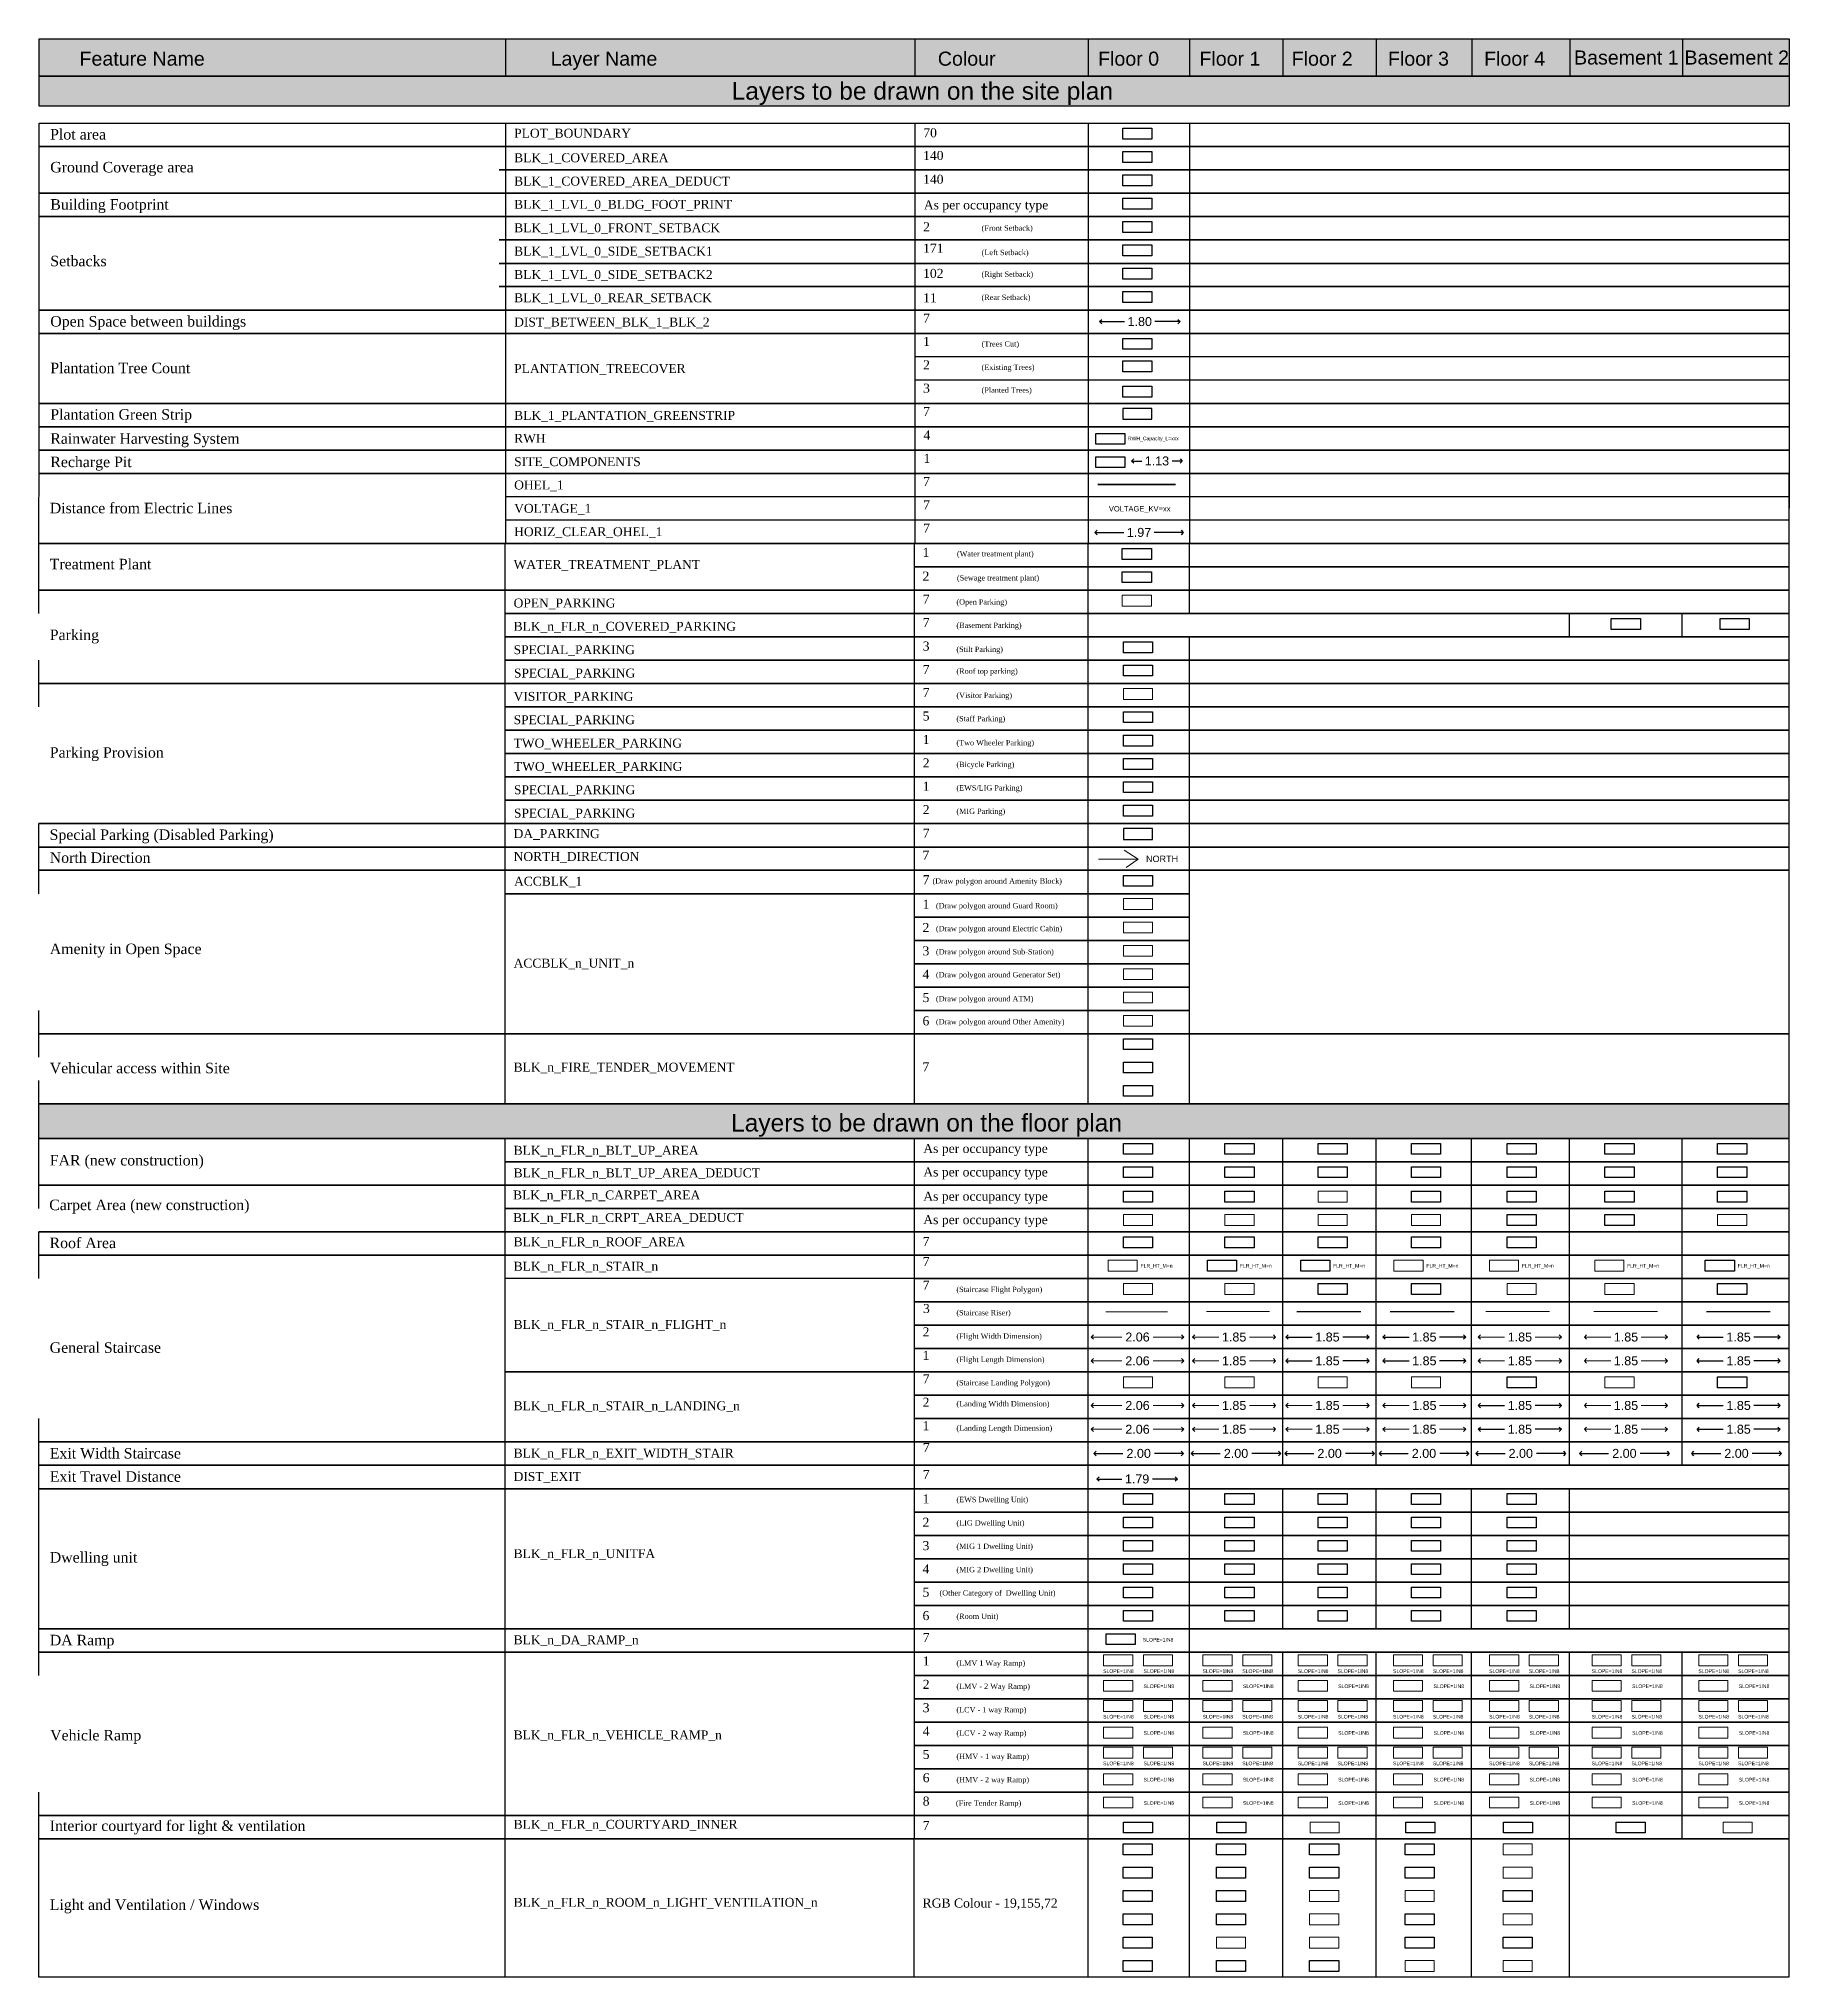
# Model space of a CAD drawing. Header units: metres. Extents: x -9481 to -9285, y 28740 to 57552.
# Drawn here: x -9481.26 to -9442.22, y 28786.09 to 28829.32 of the extents above; entities that cross this region are included whole.
import ezdxf

# ---------------------------------------------------------------- set-up
doc = ezdxf.new("R2010")
doc.units = ezdxf.units.M
doc.header["$PDMODE"] = 34
doc.header["$PDSIZE"] = -15
doc.linetypes.add('CONTINULUS', pattern=[0])
for name, color, linetype in [('ACCBLK_1', 7, 'Continuous'), ('BLK_1_FLR_-1_EXIT_WIDTH_STAIR', 7, 'Continuous'), ('BLK_1_FLR_-2_BLT_UP_AREA', 7, 'Continuous'), ('BLK_1_FLR_-2_EXIT_WIDTH_STAIR', 7, 'Continuous'), ('BLK_1_FLR_0_COURTYARD_INNER', 7, 'Continuous'), ('BLK_1_FLR_0_EXIT_WIDTH_STAIR', 7, 'Continuous'), ('BLK_1_FLR_0_ROOF_AREA', 7, 'Continuous'), ('BLK_1_FLR_0_ROOM_1_LIGHT_VENTILATION_1', 7, 'Continuous'), ('BLK_1_FLR_0_ROOM_2_LIGHT_VENTILATION_2', 7, 'Continuous'), ('BLK_1_FLR_0_ROOM_3_LIGHT_VENTILATION_3', 7, 'Continuous'), ('BLK_1_FLR_0_ROOM_4_LIGHT_VENTILATION_4', 7, 'Continuous'), ('BLK_1_FLR_0_ROOM_5_LIGHT_VENTILATION_5', 7, 'Continuous'), ('BLK_1_FLR_0_UNITFA', 7, 'Continuous'), ('BLK_1_FLR_1_COURTYARD_INNER', 7, 'Continuous'), ('BLK_1_FLR_1_EXIT_WIDTH_STAIR', 7, 'Continuous'), ('BLK_1_FLR_1_ROOF_AREA', 7, 'Continuous'), ('BLK_1_FLR_1_ROOM_1_LIGHT_VENTILATION_1', 7, 'Continuous'), ('BLK_1_FLR_1_ROOM_2_LIGHT_VENTILATION_2', 7, 'Continuous'), ('BLK_1_FLR_1_ROOM_3_LIGHT_VENTILATION_3', 7, 'Continuous'), ('BLK_1_FLR_1_UNITFA', 7, 'Continuous'), ('BLK_1_FLR_2_EXIT_WIDTH_STAIR', 7, 'Continuous'), ('BLK_1_FLR_2_ROOF_AREA', 7, 'Continuous'), ('BLK_1_FLR_2_ROOM_1_LIGHT_VENTILATION_1', 7, 'Continuous'), ('BLK_1_FLR_2_UNITFA', 7, 'Continuous'), ('BLK_1_FLR_3_EXIT_WIDTH_STAIR', 7, 'Continuous'), ('BLK_1_FLR_3_ROOF_AREA', 7, 'Continuous'), ('BLK_1_FLR_3_UNITFA', 7, 'Continuous'), ('BLK_1_FLR_4_BLT_UP_AREA', 7, 'Continuous'), ('BLK_1_FLR_4_EXIT_WIDTH_STAIR', 7, 'Continuous'), ('BLK_1_FLR_4_ROOF_AREA', 7, 'Continuous'), ('BLK_1_FLR_4_UNITFA', 7, 'Continuous'), ('BLK_1_PLANTATION_GREENSTRIP', 7, 'Continuous'), ('DA_PARKING', 7, 'Continuous'), ('DIST_BETWEEN_BLK_1_BLK_2', 7, 'Continuous'), ('DIST_EXIT', 7, 'Continuous'), ('HATCH', 7, 'Continuous'), ('PLANTATION_TREECOVER', 7, 'Continuous'), ('SITE_COMPONENTS', 7, 'Continuous'), ('TWO_WHEELER_PARKING', 7, 'Continuous'), ('WATER_TREATMENT_PLANT', 7, 'Continuous')]:
    doc.layers.add(name, color=color, linetype=linetype)
for name, color, linetype, lineweight in [('ACCBLK_1_UNIT_1', 7, 'Continuous', 0), ('BLK_1_FLR_-1_STAIR_1', 7, 'Continuous', 0), ('BLK_1_FLR_-1_STAIR_1_FLIGHT_1', 7, 'Continuous', 0), ('BLK_1_FLR_-1_STAIR_1_LANDING_1', 7, 'Continuous', 0), ('BLK_1_FLR_-1_VEHICLE_RAMP_1', 7, 'Continuous', 0), ('BLK_1_FLR_-1_VEHICLE_RAMP_2', 7, 'Continuous', 0), ('BLK_1_FLR_-2_COURTYARD_INNER', 7, 'Continuous', 0), ('BLK_1_FLR_-2_CRPT_AREA_DEDUCT', 7, 'Continuous', 0), ('BLK_1_FLR_-2_VEHICLE_RAMP_1', 7, 'Continuous', 0), ('BLK_1_FLR_-2_VEHICLE_RAMP_2', 7, 'Continuous', 0), ('BLK_1_FLR_0_CRPT_AREA_DEDUCT', 7, 'Continuous', 0), ('BLK_1_FLR_0_STAIR_1', 7, 'Continuous', 0), ('BLK_1_FLR_0_STAIR_1_FLIGHT_1', 7, 'Continuous', 0), ('BLK_1_FLR_0_STAIR_1_LANDING_1', 7, 'Continuous', 0), ('BLK_1_FLR_0_VEHICLE_RAMP_1', 7, 'Continuous', 0), ('BLK_1_FLR_0_VEHICLE_RAMP_2', 7, 'Continuous', 0), ('BLK_1_FLR_1_CRPT_AREA_DEDUCT', 7, 'Continuous', 0), ('BLK_1_FLR_1_ROOM_5_LIGHT_VENTILATION_5', 7, 'Continuous', 0), ('BLK_1_FLR_1_STAIR_1_FLIGHT_1', 7, 'Continuous', 0), ('BLK_1_FLR_1_STAIR_1_LANDING_1', 7, 'Continuous', 0), ('BLK_1_FLR_1_VEHICLE_RAMP_1', 7, 'Continuous', 0), ('BLK_1_FLR_1_VEHICLE_RAMP_2', 7, 'Continuous', 0), ('BLK_1_FLR_2_CARPET_AREA', 7, 'Continuous', 0), ('BLK_1_FLR_2_COURTYARD_INNER', 7, 'Continuous', 0), ('BLK_1_FLR_2_CRPT_AREA_DEDUCT', 7, 'Continuous', 0), ('BLK_1_FLR_2_ROOM_3_LIGHT_VENTILATION_3', 9, 'Continuous', 20), ('BLK_1_FLR_2_ROOM_4_LIGHT_VENTILATION_4', 9, 'Continuous', 20), ('BLK_1_FLR_2_ROOM_5_LIGHT_VENTILATION_5', 7, 'Continuous', 0), ('BLK_1_FLR_2_STAIR_1_LANDING_1', 7, 'Continuous', 0), ('BLK_1_FLR_2_VEHICLE_RAMP_1', 7, 'Continuous', 0), ('BLK_1_FLR_2_VEHICLE_RAMP_2', 7, 'Continuous', 0), ('BLK_1_FLR_3_CRPT_AREA_DEDUCT', 7, 'Continuous', 0), ('BLK_1_FLR_3_ROOM_3_LIGHT_VENTILATION_3', 7, 'Continuous', 0), ('BLK_1_FLR_3_ROOM_6_LIGHT_VENTILATION_6', 7, 'Continuous', 0), ('BLK_1_FLR_3_STAIR_1', 7, 'Continuous', 0), ('BLK_1_FLR_3_STAIR_1_LANDING_1', 7, 'Continuous', 0), ('BLK_1_FLR_3_VEHICLE_RAMP_1', 7, 'Continuous', 0), ('BLK_1_FLR_3_VEHICLE_RAMP_2', 7, 'Continuous', 0), ('BLK_1_FLR_4_ROOM_1_LIGHT_VENTILATION_1', 7, 'Continuous', 0), ('BLK_1_FLR_4_ROOM_2_LIGHT_VENTILATION_2', 7, 'Continuous', 0), ('BLK_1_FLR_4_ROOM_4_LIGHT_VENTILATION_4', 7, 'Continuous', 0), ('BLK_1_FLR_4_ROOM_6_LIGHT_VENTILATION_6', 7, 'Continuous', 0), ('BLK_1_FLR_4_STAIR_1', 7, 'Continuous', 0), ('BLK_1_FLR_4_STAIR_1_FLIGHT_1', 7, 'Continuous', 0), ('BLK_1_FLR_4_VEHICLE_RAMP_1', 7, 'Continuous', 0), ('BLK_1_FLR_4_VEHICLE_RAMP_2', 7, 'Continuous', 0), ('NORTH_DIRECTION', 7, 'Continuous', 0), ('OPEN_PARKING', 7, 'Continuous', 0), ('PLAN', 7, 'Continuous', 40)]:
    doc.layers.add(name, color=color, linetype=linetype, lineweight=lineweight)
for name, color, linetype, plot in [('BLK_1_COVERED_AREA', 140, 'Continuous', False), ('BLK_1_COVERED_AREA_DEDUCT', 140, 'Continuous', False), ('BLK_1_DA_RAMP_1', 7, 'Continuous', False), ('BLK_1_FIRE_TENDER_MOVEMENT', 7, 'Continuous', False), ('BLK_1_FLR_-1_COURTYARD_INNER', 4, 'Continuous', False), ('BLK_1_FLR_-1_COVERED_PARKING', 7, 'Continuous', False), ('BLK_1_FLR_-1_CRPT_AREA_DEDUCT', 4, 'Continuous', False), ('BLK_1_FLR_-2_CARPET_AREA', 4, 'Continuous', False), ('BLK_1_FLR_-2_COVERED_PARKING', 7, 'Continuous', False), ('BLK_1_FLR_-2_STAIR_1_FLIGHT_1', 7, 'Continuous', False), ('BLK_1_FLR_-2_STAIR_1_LANDING_1', 7, 'Continuous', False), ('BLK_1_FLR_0_ROOM_6_LIGHT_VENTILATION_6', 7, 'Continuous', False), ('BLK_1_FLR_1_ROOM_6_LIGHT_VENTILATION_6', 7, 'Continuous', False), ('BLK_1_FLR_1_STAIR_1', 1, 'Continuous', False), ('BLK_1_FLR_2_BLT_UP_AREA', 7, 'Continuous', False), ('BLK_1_FLR_2_BLT_UP_AREA_DEDUCT', 7, 'Continuous', False), ('BLK_1_FLR_2_ROOM_6_LIGHT_VENTILATION_6', 7, 'Continuous', False), ('BLK_1_FLR_2_STAIR_1', 1, 'Continuous', False), ('BLK_1_FLR_2_STAIR_1_FLIGHT_1', 7, 'Continuous', False), ('BLK_1_FLR_3_BLT_UP_AREA', 7, 'Continuous', False), ('BLK_1_FLR_3_BLT_UP_AREA_DEDUCT', 7, 'Continuous', False), ('BLK_1_FLR_3_COURTYARD_INNER', 7, 'Continuous', False), ('BLK_1_FLR_3_ROOM_1_LIGHT_VENTILATION_1', 4, 'Continuous', False), ('BLK_1_FLR_3_ROOM_2_LIGHT_VENTILATION_2', 1, 'Continuous', False), ('BLK_1_FLR_3_ROOM_4_LIGHT_VENTILATION_4', 1, 'Continuous', False), ('BLK_1_FLR_3_ROOM_5_LIGHT_VENTILATION_5', 1, 'Continuous', False), ('BLK_1_FLR_3_STAIR_1_FLIGHT_1', 7, 'Continuous', False), ('BLK_1_FLR_4_BLT_UP_AREA_DEDUCT', 7, 'Continuous', False), ('BLK_1_FLR_4_CARPET_AREA', 4, 'Continuous', False), ('BLK_1_FLR_4_ROOM_3_LIGHT_VENTILATION_3', 7, 'Continuous', False), ('BLK_1_FLR_4_ROOM_5_LIGHT_VENTILATION_5', 7, 'Continuous', False), ('BLK_1_FLR_4_STAIR_1_LANDING_1', 7, 'Continuous', False), ('BLK_1_LVL_0_BLDG_FOOT_PRINT', 1, 'Continuous', False), ('BLK_1_LVL_0_FRONT_SETBACK', 2, 'Continuous', False), ('BLK_1_LVL_0_REAR_SETBACK', 11, 'Continuous', False), ('BLK_1_LVL_0_SIDE_SETBACK1', 171, 'Continuous', False), ('BLK_1_LVL_0_SIDE_SETBACK2', 102, 'Continuous', False), ('BLK_2_FIRE_TENDER_MOVEMENT', 7, 'Continuous', False), ('BLK_3_FIRE_TENDER_MOVEMENT', 7, 'Continuous', False), ('HORIZ_CLEAR_OHEL_1', 7, 'Continuous', False), ('OHEL_1', 7, 'Continuous', False), ('PLOT_BOUNDARY', 70, 'Continuous', False), ('RWH', 4, 'Continuous', False), ('SPECIAL_PARKING', 7, 'Continuous', False), ('VOLTAGE_1', 7, 'Continuous', False)]:
    doc.layers.add(name, color=color, linetype=linetype, plot=plot)
for name, color, linetype, true_color, plot in [('BLK_1_FLR_-1_BLT_UP_AREA', 7, 'Continuous', 0x995f4c, False), ('BLK_1_FLR_-1_BLT_UP_AREA_DEDUCT', 7, 'Continuous', 0x995f4c, False), ('BLK_1_FLR_-1_CARPET_AREA', 7, 'Continuous', 0x995f4c, False), ('BLK_1_FLR_-2_BLT_UP_AREA_DEDUCT', 7, 'Continuous', 0x995f4c, False), ('BLK_1_FLR_-2_STAIR_1', 7, 'Continuous', 0x995f4c, False), ('BLK_1_FLR_0_BLT_UP_AREA', 7, 'Continuous', 0x995f4c, False), ('BLK_1_FLR_0_BLT_UP_AREA_DEDUCT', 7, 'Continuous', 0x995f4c, False), ('BLK_1_FLR_1_BLT_UP_AREA', 7, 'Continuous', 0x995f4c, False), ('BLK_1_FLR_1_BLT_UP_AREA_DEDUCT', 7, 'Continuous', 0x995f4c, False), ('BLK_1_FLR_1_ROOM_4_LIGHT_VENTILATION_4', 7, 'Continuous', 0x995f4c, False), ('BLK_1_FLR_2_ROOM_2_LIGHT_VENTILATION_2', 7, 'Continuous', 0x995f4c, False), ('BLK_1_FLR_3_CARPET_AREA', 7, 'Continuous', 0x995f4c, False), ('BLK_1_FLR_4_COURTYARD_INNER', 7, 'Continuous', 0x995f4c, False), ('BLK_1_FLR_4_CRPT_AREA_DEDUCT', 7, 'Continuous', 0x995f4c, False)]:
    doc.layers.add(name, color=color, linetype=linetype, true_color=true_color, plot=plot)
doc.layers.add('BLK_1_FLR_0_CARPET_AREA', color=7, linetype='Continuous', true_color=0x995f4c)
doc.layers.add('BLK_1_FLR_1_CARPET_AREA', color=7, linetype='Continuous', true_color=0x995f4c)
doc.styles.add('Arial', font='arial.ttf', dxfattribs={"height": 0.2})
doc.styles.add('MtXpl_Georgia', font='georgiab.ttf')
doc.styles.get("Standard").update_dxf_attribs({"font": 'arial.ttf', "height": 0.25})
doc.styles.add('style2', font='arial.ttf', dxfattribs={"height": 0.3})
doc.dimstyles.new('INT DIM', dxfattribs={"dimtxt": 0.3, "dimasz": 0.1, "dimexe": 0.18, "dimexo": 0.0625, "dimgap": 0.09, "dimtad": 0, "dimzin": 0, "dimdsep": 46, "dimtxsty": 'style2', "dimblk": 'OPEN90', "dimcen": 0.09, "dimse1": 1, "dimse2": 1, "dimclrd": 250, "dimclrt": 256, "dimadec": 0, "dimazin": 0, "dimtfac": 1, "dimtofl": 0, "dimtmove": 0, "dimatfit": 3, "dimfxl": 0.18, "dimtolj": 1, "dimtzin": 0, "dimlwd": -1, "dimarcsym": 0})

msp = doc.modelspace()

# ---------------------------------------------------------------- texts
at = {"linetype": 'CONTINULUS', "style": 'MtXpl_Georgia'}
for s, height, p in [('Plot area', 0.2341, (-9481.005, 28827.068)), ('PLOT_BOUNDARY', 0.19901, (-9470.655, 28827.11)), ('70', 0.2012, (-9461.531, 28827.118)), ('BLK_1_COVERED_AREA', 0.19901, (-9470.655, 28826.562)), ('140', 0.2012, (-9461.535, 28826.612)), ('Ground Coverage area', 0.23406, (-9481.002, 28826.335)), ('BLK_1_COVERED_AREA_DEDUCT', 0.19901, (-9470.655, 28826.041)), ('140', 0.2012, (-9461.535, 28826.082)), ('Building Footprint', 0.23406, (-9481.001, 28825.505)), ('BLK_1_LVL_0_BLDG_FOOT_PRINT', 0.19901, (-9470.655, 28825.523)), ('As per occupancy type', 0.20122, (-9461.519, 28825.51)), ('BLK_1_LVL_0_FRONT_SETBACK', 0.19901, (-9470.655, 28825)), ('2', 0.201, (-9461.534, 28825.021)), ('(Front Setback)', 0.11941, (-9460.23, 28825.037)), ('Setbacks', 0.2341, (-9481.001, 28824.242)), ('BLK_1_LVL_0_SIDE_SETBACK1', 0.19901, (-9470.655, 28824.479)), ('171', 0.2012, (-9461.535, 28824.544)), ('(Left Setback)', 0.11941, (-9460.23, 28824.49)), ('BLK_1_LVL_0_SIDE_SETBACK2', 0.19901, (-9470.655, 28823.958)), ('102', 0.2012, (-9461.535, 28823.983)), ('(Right Setback)', 0.11941, (-9460.23, 28824.006)), ('BLK_1_LVL_0_REAR_SETBACK', 0.19901, (-9470.655, 28823.44)), ('11', 0.2012, (-9461.535, 28823.438)), ('(Rear Setback)', 0.11941, (-9460.23, 28823.489)), ('7', 0.201, (-9461.535, 28822.985)), ('Open Space between buildings', 0.23406, (-9481.001, 28822.897)), ('DIST_BETWEEN_BLK_1_BLK_2', 0.19901, (-9470.655, 28822.898)), ('1', 0.201, (-9461.535, 28822.465)), ('(Trees Cut)', 0.11941, (-9460.23, 28822.452)), ('Plantation Tree Count', 0.23406, (-9481.001, 28821.857)), ('PLANTATION_TREECOVER', 0.19901, (-9470.655, 28821.861)), ('2', 0.201, (-9461.535, 28821.944)), ('(Existing Trees)', 0.11941, (-9460.23, 28821.93)), ('3', 0.201, (-9461.535, 28821.423)), ('(Planted Trees)', 0.11941, (-9460.23, 28821.421)), ('Plantation Green Strip', 0.23406, (-9481.001, 28820.821)), ('BLK_1_PLANTATION_GREENSTRIP', 0.19901, (-9470.655, 28820.817)), ('7', 0.201, (-9461.535, 28820.903)), ('Rainwater Harvesting System', 0.23406, (-9481.001, 28820.283)), ('RWH', 0.199, (-9470.655, 28820.306)), ('4', 0.201, (-9461.526, 28820.378)), ('Recharge Pit', 0.23406, (-9481.001, 28819.762)), ('SITE_COMPONENTS', 0.19901, (-9470.655, 28819.785)), ('1', 0.201, (-9461.526, 28819.857)), ('OHEL_1', 0.199, (-9470.655, 28819.265)), ('7', 0.201, (-9461.535, 28819.341)), ('Distance from Electric Lines', 0.23406, (-9481.013, 28818.733)), ('VOLTAGE_1', 0.199, (-9470.655, 28818.744)), ('7', 0.201, (-9461.535, 28818.82)), ('HORIZ_CLEAR_OHEL_1', 0.19901, (-9470.655, 28818.223)), ('7', 0.201, (-9461.535, 28818.3)), ('Treatment Plant', 0.23406, (-9481.014, 28817.484)), ('WATER_TREATMENT_PLANT', 0.19901, (-9470.667, 28817.492)), ('1', 0.201, (-9461.547, 28817.761)), ('(Water treatment plant)', 0.11941, (-9460.78, 28817.771)), ('2', 0.201, (-9461.547, 28817.231)), ('(Sewage treatment plant)', 0.11941, (-9460.78, 28817.234)), ('OPEN_PARKING', 0.19901, (-9470.668, 28816.633)), ('7', 0.201, (-9461.543, 28816.717)), ('(Open Parking)', 0.11941, (-9460.792, 28816.697)), ('BLK_n_FLR_n_COVERED_PARKING', 0.19901, (-9470.667, 28816.113)), ('7', 0.201, (-9461.543, 28816.194)), ('(Basement Parking)', 0.11941, (-9460.792, 28816.177)), ('Parking', 0.2341, (-9481.013, 28815.906)), ('3', 0.201, (-9461.543, 28815.672)), ('SPECIAL_PARKING', 0.19901, (-9470.668, 28815.592)), ('(Stilt Parking)', 0.11941, (-9460.792, 28815.641)), ('SPECIAL_PARKING', 0.19901, (-9470.66, 28815.071)), ('7', 0.201, (-9461.543, 28815.149)), ('(Roof top parking)', 0.11941, (-9460.792, 28815.154)), ('VISITOR_PARKING', 0.19901, (-9470.668, 28814.551)), ('7', 0.201, (-9461.543, 28814.635)), ('(Visitor Parking)', 0.11941, (-9460.792, 28814.615)), ('SPECIAL_PARKING', 0.19901, (-9470.667, 28814.03)), ('5', 0.201, (-9461.543, 28814.112)), ('(Staff Parking)', 0.11941, (-9460.792, 28814.095)), ('TWO_WHEELER_PARKING', 0.19901, (-9470.668, 28813.509)), ('1', 0.201, (-9461.543, 28813.589)), ('(Two Wheeler Parking)', 0.11941, (-9460.792, 28813.558)), ('Parking Provision', 0.23406, (-9481.013, 28813.283)), ('2', 0.201, (-9461.543, 28813.066)), ('TWO_WHEELER_PARKING', 0.19901, (-9470.66, 28812.989)), ('(Bicycle Parking)', 0.11941, (-9460.792, 28813.072)), ('SPECIAL_PARKING', 0.19901, (-9470.66, 28812.468)), ('1', 0.201, (-9461.543, 28812.545)), ('(EWS/LIG Parking)', 0.11941, (-9460.792, 28812.551)), ('SPECIAL_PARKING', 0.19901, (-9470.66, 28811.947)), ('2', 0.201, (-9461.543, 28812.025)), ('(MIG Parking)', 0.11941, (-9460.792, 28812.03)), ('Special Parking (Disabled Parking)', 0.23406, (-9481.017, 28811.449)), ('DA_PARKING', 0.199, (-9470.667, 28811.49)), ('7', 0.201, (-9461.543, 28811.499)), ('North Direction', 0.23406, (-9481.013, 28810.937)), ('NORTH_DIRECTION', 0.19901, (-9470.667, 28810.98)), ('7', 0.201, (-9461.547, 28811.011)), ('7', 0.201, (-9461.543, 28810.462)), ('ACCBLK_1', 0.199, (-9470.658, 28810.429)), ('(Draw polygon around Amenity Block)', 0.11941, (-9461.325, 28810.474)), ('1', 0.201, (-9461.547, 28809.916)), ('(Draw polygon around Guard Room)', 0.11941, (-9461.248, 28809.923)), ('2', 0.201, (-9461.547, 28809.395)), ('(Draw polygon around Electric Cabin)', 0.11941, (-9461.248, 28809.413)), ('Amenity in Open Space', 0.23406, (-9481.013, 28808.903)), ('3', 0.201, (-9461.547, 28808.875)), ('(Draw polygon around Sub-Station)', 0.11941, (-9461.248, 28808.895)), ('ACCBLK_n_UNIT_n', 0.19901, (-9470.667, 28808.602)), ('4', 0.201, (-9461.547, 28808.354)), ('(Draw polygon around Generator Set)', 0.11941, (-9461.248, 28808.385)), ('5', 0.201, (-9461.547, 28807.833)), ('(Draw polygon around ATM)', 0.11941, (-9461.248, 28807.848)), ('6', 0.201, (-9461.547, 28807.313)), ('(Draw polygon around Other Amenity)', 0.11941, (-9461.248, 28807.337)), ('Vehicular access within Site', 0.23406, (-9481.013, 28806.245)), ('BLK_n_FIRE_TENDER_MOVEMENT', 0.19901, (-9470.667, 28806.282)), ('7', 0.201, (-9461.547, 28806.291)), ('BLK_n_FLR_n_BLT_UP_AREA', 0.19901, (-9470.667, 28804.428)), ('As per occupancy type', 0.20122, (-9461.531, 28804.467)), ('FAR (new construction)', 0.23406, (-9481.013, 28804.189)), ('BLK_n_FLR_n_BLT_UP_AREA_DEDUCT', 0.19901, (-9470.667, 28803.924)), ('As per occupancy type', 0.20122, (-9461.531, 28803.944)), ('Carpet Area (new construction)', 0.23406, (-9481.025, 28803.193)), ('BLK_n_FLR_n_CARPET_AREA', 0.19901, (-9470.68, 28803.432)), ('As per occupancy type', 0.20122, (-9461.531, 28803.403)), ('BLK_n_FLR_n_CRPT_AREA_DEDUCT', 0.19901, (-9470.68, 28802.928)), ('As per occupancy type', 0.20122, (-9461.531, 28802.88)), ('Roof Area', 0.2341, (-9481.017, 28802.345)), ('BLK_n_FLR_n_ROOF_AREA', 0.19901, (-9470.667, 28802.387)), ('7', 0.201, (-9461.543, 28802.395)), ('BLK_n_FLR_n_STAIR_n', 0.19901, (-9470.667, 28801.842)), ('7', 0.201, (-9461.543, 28801.945)), ('7', 0.201, (-9461.543, 28801.422)), ('(Staircase Flight Polygon)', 0.11941, (-9460.792, 28801.365)), ('BLK_n_FLR_n_STAIR_n_FLIGHT_n', 0.19901, (-9470.667, 28800.543)), ('3', 0.201, (-9461.538, 28800.899)), ('(Staircase Riser)', 0.11941, (-9460.792, 28800.846)), ('2', 0.201, (-9461.546, 28800.377)), ('(Flight Width Dimension)', 0.11941, (-9460.792, 28800.324)), ('General Staircase', 0.23406, (-9481.014, 28800.011)), ('1', 0.201, (-9461.547, 28799.854)), ('(Flight Length Dimension)', 0.11941, (-9460.792, 28799.803)), ('7', 0.201, (-9461.543, 28799.331)), ('(Staircase Landing Polygon)', 0.11941, (-9460.792, 28799.284)), ('2', 0.201, (-9461.546, 28798.808)), ('BLK_n_FLR_n_STAIR_n_LANDING_n', 0.19901, (-9470.667, 28798.73)), ('(Landing Width Dimension)', 0.11941, (-9460.792, 28798.816)), ('1', 0.201, (-9461.547, 28798.285)), ('(Landing Length Dimension)', 0.11941, (-9460.792, 28798.275)), ('Exit Width Staircase', 0.23406, (-9481.013, 28797.654)), ('BLK_n_FLR_n_EXIT_WIDTH_STAIR', 0.19901, (-9470.667, 28797.674)), ('7', 0.201, (-9461.539, 28797.796)), ('Exit Travel Distance', 0.23406, (-9481.013, 28797.135)), ('DIST_EXIT', 0.199, (-9470.667, 28797.153)), ('7', 0.201, (-9461.539, 28797.2)), ('1', 0.201, (-9461.547, 28796.653)), ('(EWS Dwelling Unit)', 0.11941, (-9460.792, 28796.68)), ('2', 0.201, (-9461.547, 28796.132)), ('(LIG Dwelling Unit)', 0.11941, (-9460.792, 28796.159)), ('Dwelling unit', 0.23406, (-9481.013, 28795.333)), ('BLK_n_FLR_n_UNITFA', 0.19901, (-9470.667, 28795.433)), ('3', 0.201, (-9461.547, 28795.611)), ('(MIG 1 Dwelling Unit)', 0.11941, (-9460.792, 28795.638)), ('4', 0.201, (-9461.547, 28795.091)), ('(MIG 2 Dwelling Unit)', 0.11941, (-9460.792, 28795.118)), ('5', 0.201, (-9461.547, 28794.57)), ('(Other Category of  Dwelling Unit)', 0.11941, (-9461.17, 28794.597)), ('6', 0.201, (-9461.547, 28794.05)), ('(Room Unit)', 0.11941, (-9460.792, 28794.077)), ('DA Ramp', 0.2341, (-9481.013, 28793.488)), ('BLK_n_DA_RAMP_n', 0.19901, (-9470.667, 28793.511)), ('7', 0.201, (-9461.543, 28793.561)), ('1', 0.201, (-9461.543, 28793.038)), ('(LMV 1 Way Ramp)', 0.11941, (-9460.792, 28793.034)), ('2', 0.201, (-9461.543, 28792.517)), ('(LMV - 2 Way Ramp)', 0.11941, (-9460.792, 28792.515)), ('3', 0.201, (-9461.543, 28791.997)), ('(LCV - 1 way Ramp)', 0.11941, (-9460.792, 28791.992)), ('4', 0.201, (-9461.543, 28791.476)), ('Vehicle Ramp', 0.23406, (-9481.004, 28791.367)), ('BLK_n_FLR_n_VEHICLE_RAMP_n', 0.19901, (-9470.667, 28791.39)), ('(LCV - 2 way Ramp)', 0.11941, (-9460.792, 28791.473)), ('5', 0.201, (-9461.543, 28790.955)), ('(HMV - 1 way Ramp)', 0.11941, (-9460.792, 28790.953)), ('6', 0.201, (-9461.543, 28790.435)), ('(HMV - 2 way Ramp)', 0.11941, (-9460.792, 28790.432)), ('8', 0.201, (-9461.543, 28789.914)), ('(Fire Tender Ramp)', 0.11941, (-9460.804, 28789.911)), ('Interior courtyard for light & ventilation', 0.23406, (-9481.013, 28789.347)), ('BLK_n_FLR_n_COURTYARD_INNER', 0.19901, (-9470.667, 28789.397)), ('7', 0.201, (-9461.543, 28789.371)), ('Light and Ventilation / Windows', 0.23406, (-9481.013, 28787.587)), ('BLK_n_FLR_n_ROOM_n_LIGHT_VENTILATION_n', 0.19901, (-9470.667, 28787.657)), ('RGB Colour - 19,155,72', 0.20122, (-9461.547, 28787.64))]:
    msp.add_text(s, height=height, dxfattribs=at).set_placement(p)
at = {"color": 18, "true_color": 0x000000, "insert": (-9465.804, 28828.348), "char_height": 0.39118, "attachment_point": 1}
msp.add_mtext_dynamic_manual_height_columns('Layers to be drawn on the site plan', width=11.88863, gutter_width=1.633, heights=[0], dxfattribs=at)
at = {"layer": 'BLK_1_DA_RAMP_1', "insert": (-9456.636, 28793.653), "char_height": 0.081, "attachment_point": 1}
msp.add_mtext_dynamic_manual_height_columns('SLOPE=1IN8', width=0.42206, gutter_width=0.405, heights=[0], dxfattribs=at)
at = {"layer": 'BLK_1_FLR_-1_STAIR_1', "insert": (-9445.834, 28801.992), "char_height": 0.081, "attachment_point": 1}
msp.add_mtext_dynamic_manual_height_columns('FLR_HT_M=n', width=0.42206, gutter_width=0.405, heights=[0], dxfattribs=at)
at = {"layer": 'BLK_1_FLR_-1_VEHICLE_RAMP_1', "color": 1, "insert": (-9446.623, 28792.953), "char_height": 0.081, "attachment_point": 1}
msp.add_mtext_dynamic_manual_height_columns('SLOPE=1IN8', width=0.42206, gutter_width=0.405, heights=[0], dxfattribs=at)
at = {"layer": 'BLK_1_FLR_-1_VEHICLE_RAMP_1', "color": 2, "insert": (-9445.722, 28792.616), "char_height": 0.081, "attachment_point": 1}
msp.add_mtext_dynamic_manual_height_columns('SLOPE=1IN8', width=0.42206, gutter_width=0.405, heights=[0], dxfattribs=at)
at = {"layer": 'BLK_1_FLR_-1_VEHICLE_RAMP_1', "color": 3, "insert": (-9446.623, 28791.937), "char_height": 0.081, "attachment_point": 1}
msp.add_mtext_dynamic_manual_height_columns('SLOPE=1IN8', width=0.42206, gutter_width=0.405, heights=[0], dxfattribs=at)
at = {"layer": 'BLK_1_FLR_-1_VEHICLE_RAMP_1', "color": 4, "insert": (-9445.722, 28791.574), "char_height": 0.081, "attachment_point": 1}
msp.add_mtext_dynamic_manual_height_columns('SLOPE=1IN8', width=0.42206, gutter_width=0.405, heights=[0], dxfattribs=at)
at = {"layer": 'BLK_1_FLR_-1_VEHICLE_RAMP_1', "color": 5, "insert": (-9446.623, 28790.895), "char_height": 0.081, "attachment_point": 1}
msp.add_mtext_dynamic_manual_height_columns('SLOPE=1IN8', width=0.42206, gutter_width=0.405, heights=[0], dxfattribs=at)
at = {"layer": 'BLK_1_FLR_-1_VEHICLE_RAMP_1', "color": 6, "insert": (-9445.722, 28790.533), "char_height": 0.081, "attachment_point": 1}
msp.add_mtext_dynamic_manual_height_columns('SLOPE=1IN8', width=0.42206, gutter_width=0.405, heights=[0], dxfattribs=at)
at = {"layer": 'BLK_1_FLR_-1_VEHICLE_RAMP_1', "color": 8, "insert": (-9445.722, 28790.012), "char_height": 0.081, "attachment_point": 1}
msp.add_mtext_dynamic_manual_height_columns('SLOPE=1IN8', width=0.42206, gutter_width=0.405, heights=[0], dxfattribs=at)
at = {"layer": 'BLK_1_FLR_-1_VEHICLE_RAMP_2', "color": 1, "linetype": 'CONTINULUS', "ltscale": 0.05, "insert": (-9445.737, 28792.953), "char_height": 0.081, "attachment_point": 1}
msp.add_mtext_dynamic_manual_height_columns('SLOPE=1IN8', width=0.42206, gutter_width=0.405, heights=[0], dxfattribs=at)
at = {"layer": 'BLK_1_FLR_-1_VEHICLE_RAMP_2', "color": 3, "linetype": 'CONTINULUS', "ltscale": 0.05, "insert": (-9445.737, 28791.937), "char_height": 0.081, "attachment_point": 1}
msp.add_mtext_dynamic_manual_height_columns('SLOPE=1IN8', width=0.42206, gutter_width=0.405, heights=[0], dxfattribs=at)
at = {"layer": 'BLK_1_FLR_-1_VEHICLE_RAMP_2', "color": 5, "linetype": 'CONTINULUS', "ltscale": 0.05, "insert": (-9445.737, 28790.895), "char_height": 0.081, "attachment_point": 1}
msp.add_mtext_dynamic_manual_height_columns('SLOPE=1IN8', width=0.42206, gutter_width=0.405, heights=[0], dxfattribs=at)
at = {"layer": 'BLK_1_FLR_-2_STAIR_1', "color": 7, "insert": (-9443.367, 28801.992), "char_height": 0.081, "attachment_point": 1}
msp.add_mtext_dynamic_manual_height_columns('FLR_HT_M=n', width=0.42206, gutter_width=0.405, heights=[0], dxfattribs=at)
at = {"layer": 'BLK_1_FLR_-2_VEHICLE_RAMP_1', "color": 1, "insert": (-9444.244, 28792.953), "char_height": 0.081, "attachment_point": 1}
msp.add_mtext_dynamic_manual_height_columns('SLOPE=1IN8', width=0.42206, gutter_width=0.405, heights=[0], dxfattribs=at)
at = {"layer": 'BLK_1_FLR_-2_VEHICLE_RAMP_1', "color": 2, "insert": (-9443.343, 28792.616), "char_height": 0.081, "attachment_point": 1}
msp.add_mtext_dynamic_manual_height_columns('SLOPE=1IN8', width=0.42206, gutter_width=0.405, heights=[0], dxfattribs=at)
at = {"layer": 'BLK_1_FLR_-2_VEHICLE_RAMP_1', "color": 3, "insert": (-9444.244, 28791.937), "char_height": 0.081, "attachment_point": 1}
msp.add_mtext_dynamic_manual_height_columns('SLOPE=1IN8', width=0.42206, gutter_width=0.405, heights=[0], dxfattribs=at)
at = {"layer": 'BLK_1_FLR_-2_VEHICLE_RAMP_1', "color": 4, "insert": (-9443.343, 28791.574), "char_height": 0.081, "attachment_point": 1}
msp.add_mtext_dynamic_manual_height_columns('SLOPE=1IN8', width=0.42206, gutter_width=0.405, heights=[0], dxfattribs=at)
at = {"layer": 'BLK_1_FLR_-2_VEHICLE_RAMP_1', "color": 5, "insert": (-9444.244, 28790.895), "char_height": 0.081, "attachment_point": 1}
msp.add_mtext_dynamic_manual_height_columns('SLOPE=1IN8', width=0.42206, gutter_width=0.405, heights=[0], dxfattribs=at)
at = {"layer": 'BLK_1_FLR_-2_VEHICLE_RAMP_1', "color": 6, "insert": (-9443.343, 28790.533), "char_height": 0.081, "attachment_point": 1}
msp.add_mtext_dynamic_manual_height_columns('SLOPE=1IN8', width=0.42206, gutter_width=0.405, heights=[0], dxfattribs=at)
at = {"layer": 'BLK_1_FLR_-2_VEHICLE_RAMP_1', "color": 8, "insert": (-9443.343, 28790.012), "char_height": 0.081, "attachment_point": 1}
msp.add_mtext_dynamic_manual_height_columns('SLOPE=1IN8', width=0.42206, gutter_width=0.405, heights=[0], dxfattribs=at)
at = {"layer": 'BLK_1_FLR_-2_VEHICLE_RAMP_2', "color": 1, "linetype": 'CONTINULUS', "ltscale": 0.05, "insert": (-9443.358, 28792.953), "char_height": 0.081, "attachment_point": 1}
msp.add_mtext_dynamic_manual_height_columns('SLOPE=1IN8', width=0.42206, gutter_width=0.405, heights=[0], dxfattribs=at)
at = {"layer": 'BLK_1_FLR_-2_VEHICLE_RAMP_2', "color": 3, "linetype": 'CONTINULUS', "ltscale": 0.05, "insert": (-9443.358, 28791.937), "char_height": 0.081, "attachment_point": 1}
msp.add_mtext_dynamic_manual_height_columns('SLOPE=1IN8', width=0.42206, gutter_width=0.405, heights=[0], dxfattribs=at)
at = {"layer": 'BLK_1_FLR_-2_VEHICLE_RAMP_2', "color": 5, "linetype": 'CONTINULUS', "ltscale": 0.05, "insert": (-9443.358, 28790.895), "char_height": 0.081, "attachment_point": 1}
msp.add_mtext_dynamic_manual_height_columns('SLOPE=1IN8', width=0.42206, gutter_width=0.405, heights=[0], dxfattribs=at)
at = {"layer": 'BLK_1_FLR_0_STAIR_1', "insert": (-9456.685, 28801.992), "char_height": 0.081, "attachment_point": 1}
msp.add_mtext_dynamic_manual_height_columns('FLR_HT_M=n', width=0.42206, gutter_width=0.405, heights=[0], dxfattribs=at)
at = {"layer": 'BLK_1_FLR_0_VEHICLE_RAMP_1', "color": 1, "insert": (-9457.52, 28792.953), "char_height": 0.081, "attachment_point": 1}
msp.add_mtext_dynamic_manual_height_columns('SLOPE=1IN8', width=0.42206, gutter_width=0.405, heights=[0], dxfattribs=at)
at = {"layer": 'BLK_1_FLR_0_VEHICLE_RAMP_1', "color": 2, "insert": (-9456.619, 28792.616), "char_height": 0.081, "attachment_point": 1}
msp.add_mtext_dynamic_manual_height_columns('SLOPE=1IN8', width=0.42206, gutter_width=0.405, heights=[0], dxfattribs=at)
at = {"layer": 'BLK_1_FLR_0_VEHICLE_RAMP_1', "color": 3, "insert": (-9457.52, 28791.937), "char_height": 0.081, "attachment_point": 1}
msp.add_mtext_dynamic_manual_height_columns('SLOPE=1IN8', width=0.42206, gutter_width=0.405, heights=[0], dxfattribs=at)
at = {"layer": 'BLK_1_FLR_0_VEHICLE_RAMP_1', "color": 4, "insert": (-9456.619, 28791.574), "char_height": 0.081, "attachment_point": 1}
msp.add_mtext_dynamic_manual_height_columns('SLOPE=1IN8', width=0.42206, gutter_width=0.405, heights=[0], dxfattribs=at)
at = {"layer": 'BLK_1_FLR_0_VEHICLE_RAMP_1', "color": 5, "insert": (-9457.52, 28790.895), "char_height": 0.081, "attachment_point": 1}
msp.add_mtext_dynamic_manual_height_columns('SLOPE=1IN8', width=0.42206, gutter_width=0.405, heights=[0], dxfattribs=at)
at = {"layer": 'BLK_1_FLR_0_VEHICLE_RAMP_1', "color": 6, "insert": (-9456.619, 28790.533), "char_height": 0.081, "attachment_point": 1}
msp.add_mtext_dynamic_manual_height_columns('SLOPE=1IN8', width=0.42206, gutter_width=0.405, heights=[0], dxfattribs=at)
at = {"layer": 'BLK_1_FLR_0_VEHICLE_RAMP_1', "color": 8, "insert": (-9456.619, 28790.012), "char_height": 0.081, "attachment_point": 1}
msp.add_mtext_dynamic_manual_height_columns('SLOPE=1IN8', width=0.42206, gutter_width=0.405, heights=[0], dxfattribs=at)
at = {"layer": 'BLK_1_FLR_0_VEHICLE_RAMP_2', "color": 1, "linetype": 'CONTINULUS', "ltscale": 0.05, "insert": (-9456.619, 28792.953), "char_height": 0.081, "attachment_point": 1}
msp.add_mtext_dynamic_manual_height_columns('SLOPE=1IN8', width=0.42206, gutter_width=0.405, heights=[0], dxfattribs=at)
at = {"layer": 'BLK_1_FLR_0_VEHICLE_RAMP_2', "color": 3, "linetype": 'CONTINULUS', "ltscale": 0.05, "insert": (-9456.619, 28791.937), "char_height": 0.081, "attachment_point": 1}
msp.add_mtext_dynamic_manual_height_columns('SLOPE=1IN8', width=0.42206, gutter_width=0.405, heights=[0], dxfattribs=at)
at = {"layer": 'BLK_1_FLR_0_VEHICLE_RAMP_2', "color": 5, "linetype": 'CONTINULUS', "ltscale": 0.05, "insert": (-9456.619, 28790.895), "char_height": 0.081, "attachment_point": 1}
msp.add_mtext_dynamic_manual_height_columns('SLOPE=1IN8', width=0.42206, gutter_width=0.405, heights=[0], dxfattribs=at)
at = {"layer": 'BLK_1_FLR_1_STAIR_1', "color": 7, "insert": (-9454.472, 28801.992), "char_height": 0.081, "attachment_point": 1}
msp.add_mtext_dynamic_manual_height_columns('FLR_HT_M=n', width=0.42206, gutter_width=0.405, heights=[0], dxfattribs=at)
at = {"layer": 'BLK_1_FLR_1_VEHICLE_RAMP_1', "color": 1, "insert": (-9455.302, 28792.953), "char_height": 0.081, "attachment_point": 1}
msp.add_mtext_dynamic_manual_height_columns('SLOPE=1IN8', width=0.42206, gutter_width=0.405, heights=[0], dxfattribs=at)
at = {"layer": 'BLK_1_FLR_1_VEHICLE_RAMP_1', "color": 2, "insert": (-9454.401, 28792.616), "char_height": 0.081, "attachment_point": 1}
msp.add_mtext_dynamic_manual_height_columns('SLOPE=1IN8', width=0.42206, gutter_width=0.405, heights=[0], dxfattribs=at)
at = {"layer": 'BLK_1_FLR_1_VEHICLE_RAMP_1', "color": 3, "insert": (-9455.302, 28791.937), "char_height": 0.081, "attachment_point": 1}
msp.add_mtext_dynamic_manual_height_columns('SLOPE=1IN8', width=0.42206, gutter_width=0.405, heights=[0], dxfattribs=at)
at = {"layer": 'BLK_1_FLR_1_VEHICLE_RAMP_1', "color": 4, "insert": (-9454.401, 28791.574), "char_height": 0.081, "attachment_point": 1}
msp.add_mtext_dynamic_manual_height_columns('SLOPE=1IN8', width=0.42206, gutter_width=0.405, heights=[0], dxfattribs=at)
at = {"layer": 'BLK_1_FLR_1_VEHICLE_RAMP_1', "color": 5, "insert": (-9455.302, 28790.895), "char_height": 0.081, "attachment_point": 1}
msp.add_mtext_dynamic_manual_height_columns('SLOPE=1IN8', width=0.42206, gutter_width=0.405, heights=[0], dxfattribs=at)
at = {"layer": 'BLK_1_FLR_1_VEHICLE_RAMP_1', "color": 6, "insert": (-9454.401, 28790.533), "char_height": 0.081, "attachment_point": 1}
msp.add_mtext_dynamic_manual_height_columns('SLOPE=1IN8', width=0.42206, gutter_width=0.405, heights=[0], dxfattribs=at)
at = {"layer": 'BLK_1_FLR_1_VEHICLE_RAMP_1', "color": 8, "insert": (-9454.401, 28790.012), "char_height": 0.081, "attachment_point": 1}
msp.add_mtext_dynamic_manual_height_columns('SLOPE=1IN8', width=0.42206, gutter_width=0.405, heights=[0], dxfattribs=at)
at = {"layer": 'BLK_1_FLR_1_VEHICLE_RAMP_2', "color": 1, "linetype": 'CONTINULUS', "ltscale": 0.05, "insert": (-9454.416, 28792.953), "char_height": 0.081, "attachment_point": 1}
msp.add_mtext_dynamic_manual_height_columns('SLOPE=1IN8', width=0.42206, gutter_width=0.405, heights=[0], dxfattribs=at)
at = {"layer": 'BLK_1_FLR_1_VEHICLE_RAMP_2', "color": 3, "linetype": 'CONTINULUS', "ltscale": 0.05, "insert": (-9454.416, 28791.937), "char_height": 0.081, "attachment_point": 1}
msp.add_mtext_dynamic_manual_height_columns('SLOPE=1IN8', width=0.42206, gutter_width=0.405, heights=[0], dxfattribs=at)
at = {"layer": 'BLK_1_FLR_1_VEHICLE_RAMP_2', "color": 5, "linetype": 'CONTINULUS', "ltscale": 0.05, "insert": (-9454.416, 28790.895), "char_height": 0.081, "attachment_point": 1}
msp.add_mtext_dynamic_manual_height_columns('SLOPE=1IN8', width=0.42206, gutter_width=0.405, heights=[0], dxfattribs=at)
at = {"layer": 'BLK_1_FLR_2_STAIR_1', "color": 7, "insert": (-9452.391, 28801.992), "char_height": 0.081, "attachment_point": 1}
msp.add_mtext_dynamic_manual_height_columns('FLR_HT_M=n', width=0.42206, gutter_width=0.405, heights=[0], dxfattribs=at)
at = {"layer": 'BLK_1_FLR_2_VEHICLE_RAMP_1', "color": 1, "insert": (-9453.178, 28792.953), "char_height": 0.081, "attachment_point": 1}
msp.add_mtext_dynamic_manual_height_columns('SLOPE=1IN8', width=0.42206, gutter_width=0.405, heights=[0], dxfattribs=at)
at = {"layer": 'BLK_1_FLR_2_VEHICLE_RAMP_1', "color": 2, "insert": (-9452.277, 28792.616), "char_height": 0.081, "attachment_point": 1}
msp.add_mtext_dynamic_manual_height_columns('SLOPE=1IN8', width=0.42206, gutter_width=0.405, heights=[0], dxfattribs=at)
at = {"layer": 'BLK_1_FLR_2_VEHICLE_RAMP_1', "color": 3, "insert": (-9453.178, 28791.937), "char_height": 0.081, "attachment_point": 1}
msp.add_mtext_dynamic_manual_height_columns('SLOPE=1IN8', width=0.42206, gutter_width=0.405, heights=[0], dxfattribs=at)
at = {"layer": 'BLK_1_FLR_2_VEHICLE_RAMP_1', "color": 4, "insert": (-9452.277, 28791.574), "char_height": 0.081, "attachment_point": 1}
msp.add_mtext_dynamic_manual_height_columns('SLOPE=1IN8', width=0.42206, gutter_width=0.405, heights=[0], dxfattribs=at)
at = {"layer": 'BLK_1_FLR_2_VEHICLE_RAMP_1', "color": 5, "insert": (-9453.178, 28790.895), "char_height": 0.081, "attachment_point": 1}
msp.add_mtext_dynamic_manual_height_columns('SLOPE=1IN8', width=0.42206, gutter_width=0.405, heights=[0], dxfattribs=at)
at = {"layer": 'BLK_1_FLR_2_VEHICLE_RAMP_1', "color": 6, "insert": (-9452.277, 28790.533), "char_height": 0.081, "attachment_point": 1}
msp.add_mtext_dynamic_manual_height_columns('SLOPE=1IN8', width=0.42206, gutter_width=0.405, heights=[0], dxfattribs=at)
at = {"layer": 'BLK_1_FLR_2_VEHICLE_RAMP_1', "color": 8, "insert": (-9452.277, 28790.012), "char_height": 0.081, "attachment_point": 1}
msp.add_mtext_dynamic_manual_height_columns('SLOPE=1IN8', width=0.42206, gutter_width=0.405, heights=[0], dxfattribs=at)
at = {"layer": 'BLK_1_FLR_2_VEHICLE_RAMP_2', "color": 1, "linetype": 'CONTINULUS', "ltscale": 0.05, "insert": (-9452.292, 28792.953), "char_height": 0.081, "attachment_point": 1}
msp.add_mtext_dynamic_manual_height_columns('SLOPE=1IN8', width=0.42206, gutter_width=0.405, heights=[0], dxfattribs=at)
at = {"layer": 'BLK_1_FLR_2_VEHICLE_RAMP_2', "color": 3, "linetype": 'CONTINULUS', "ltscale": 0.05, "insert": (-9452.292, 28791.937), "char_height": 0.081, "attachment_point": 1}
msp.add_mtext_dynamic_manual_height_columns('SLOPE=1IN8', width=0.42206, gutter_width=0.405, heights=[0], dxfattribs=at)
at = {"layer": 'BLK_1_FLR_2_VEHICLE_RAMP_2', "color": 5, "linetype": 'CONTINULUS', "ltscale": 0.05, "insert": (-9452.292, 28790.895), "char_height": 0.081, "attachment_point": 1}
msp.add_mtext_dynamic_manual_height_columns('SLOPE=1IN8', width=0.42206, gutter_width=0.405, heights=[0], dxfattribs=at)
at = {"layer": 'BLK_1_FLR_3_STAIR_1', "insert": (-9450.31, 28801.992), "char_height": 0.081, "attachment_point": 1}
msp.add_mtext_dynamic_manual_height_columns('FLR_HT_M=n', width=0.42206, gutter_width=0.405, heights=[0], dxfattribs=at)
at = {"layer": 'BLK_1_FLR_3_VEHICLE_RAMP_1', "color": 1, "insert": (-9451.054, 28792.953), "char_height": 0.081, "attachment_point": 1}
msp.add_mtext_dynamic_manual_height_columns('SLOPE=1IN8', width=0.42206, gutter_width=0.405, heights=[0], dxfattribs=at)
at = {"layer": 'BLK_1_FLR_3_VEHICLE_RAMP_1', "color": 2, "insert": (-9450.152, 28792.616), "char_height": 0.081, "attachment_point": 1}
msp.add_mtext_dynamic_manual_height_columns('SLOPE=1IN8', width=0.42206, gutter_width=0.405, heights=[0], dxfattribs=at)
at = {"layer": 'BLK_1_FLR_3_VEHICLE_RAMP_1', "color": 3, "insert": (-9451.054, 28791.937), "char_height": 0.081, "attachment_point": 1}
msp.add_mtext_dynamic_manual_height_columns('SLOPE=1IN8', width=0.42206, gutter_width=0.405, heights=[0], dxfattribs=at)
at = {"layer": 'BLK_1_FLR_3_VEHICLE_RAMP_1', "color": 4, "insert": (-9450.152, 28791.574), "char_height": 0.081, "attachment_point": 1}
msp.add_mtext_dynamic_manual_height_columns('SLOPE=1IN8', width=0.42206, gutter_width=0.405, heights=[0], dxfattribs=at)
at = {"layer": 'BLK_1_FLR_3_VEHICLE_RAMP_1', "color": 5, "insert": (-9451.054, 28790.895), "char_height": 0.081, "attachment_point": 1}
msp.add_mtext_dynamic_manual_height_columns('SLOPE=1IN8', width=0.42206, gutter_width=0.405, heights=[0], dxfattribs=at)
at = {"layer": 'BLK_1_FLR_3_VEHICLE_RAMP_1', "color": 6, "insert": (-9450.152, 28790.533), "char_height": 0.081, "attachment_point": 1}
msp.add_mtext_dynamic_manual_height_columns('SLOPE=1IN8', width=0.42206, gutter_width=0.405, heights=[0], dxfattribs=at)
at = {"layer": 'BLK_1_FLR_3_VEHICLE_RAMP_1', "color": 8, "insert": (-9450.152, 28790.012), "char_height": 0.081, "attachment_point": 1}
msp.add_mtext_dynamic_manual_height_columns('SLOPE=1IN8', width=0.42206, gutter_width=0.405, heights=[0], dxfattribs=at)
at = {"layer": 'BLK_1_FLR_3_VEHICLE_RAMP_2', "color": 1, "linetype": 'CONTINULUS', "ltscale": 0.05, "insert": (-9450.167, 28792.953), "char_height": 0.081, "attachment_point": 1}
msp.add_mtext_dynamic_manual_height_columns('SLOPE=1IN8', width=0.42206, gutter_width=0.405, heights=[0], dxfattribs=at)
at = {"layer": 'BLK_1_FLR_3_VEHICLE_RAMP_2', "color": 3, "linetype": 'CONTINULUS', "ltscale": 0.05, "insert": (-9450.167, 28791.937), "char_height": 0.081, "attachment_point": 1}
msp.add_mtext_dynamic_manual_height_columns('SLOPE=1IN8', width=0.42206, gutter_width=0.405, heights=[0], dxfattribs=at)
at = {"layer": 'BLK_1_FLR_3_VEHICLE_RAMP_2', "color": 5, "linetype": 'CONTINULUS', "ltscale": 0.05, "insert": (-9450.167, 28790.895), "char_height": 0.081, "attachment_point": 1}
msp.add_mtext_dynamic_manual_height_columns('SLOPE=1IN8', width=0.42206, gutter_width=0.405, heights=[0], dxfattribs=at)
at = {"layer": 'BLK_1_FLR_4_STAIR_1', "insert": (-9448.179, 28801.992), "char_height": 0.081, "attachment_point": 1}
msp.add_mtext_dynamic_manual_height_columns('FLR_HT_M=n', width=0.42206, gutter_width=0.405, heights=[0], dxfattribs=at)
at = {"layer": 'BLK_1_FLR_4_VEHICLE_RAMP_1', "color": 1, "insert": (-9448.911, 28792.953), "char_height": 0.081, "attachment_point": 1}
msp.add_mtext_dynamic_manual_height_columns('SLOPE=1IN8', width=0.42206, gutter_width=0.405, heights=[0], dxfattribs=at)
at = {"layer": 'BLK_1_FLR_4_VEHICLE_RAMP_1', "color": 2, "insert": (-9448.01, 28792.616), "char_height": 0.081, "attachment_point": 1}
msp.add_mtext_dynamic_manual_height_columns('SLOPE=1IN8', width=0.42206, gutter_width=0.405, heights=[0], dxfattribs=at)
at = {"layer": 'BLK_1_FLR_4_VEHICLE_RAMP_1', "color": 3, "insert": (-9448.911, 28791.937), "char_height": 0.081, "attachment_point": 1}
msp.add_mtext_dynamic_manual_height_columns('SLOPE=1IN8', width=0.42206, gutter_width=0.405, heights=[0], dxfattribs=at)
at = {"layer": 'BLK_1_FLR_4_VEHICLE_RAMP_1', "color": 4, "insert": (-9448.01, 28791.574), "char_height": 0.081, "attachment_point": 1}
msp.add_mtext_dynamic_manual_height_columns('SLOPE=1IN8', width=0.42206, gutter_width=0.405, heights=[0], dxfattribs=at)
at = {"layer": 'BLK_1_FLR_4_VEHICLE_RAMP_1', "color": 5, "insert": (-9448.911, 28790.895), "char_height": 0.081, "attachment_point": 1}
msp.add_mtext_dynamic_manual_height_columns('SLOPE=1IN8', width=0.42206, gutter_width=0.405, heights=[0], dxfattribs=at)
at = {"layer": 'BLK_1_FLR_4_VEHICLE_RAMP_1', "color": 6, "insert": (-9448.01, 28790.533), "char_height": 0.081, "attachment_point": 1}
msp.add_mtext_dynamic_manual_height_columns('SLOPE=1IN8', width=0.42206, gutter_width=0.405, heights=[0], dxfattribs=at)
at = {"layer": 'BLK_1_FLR_4_VEHICLE_RAMP_1', "color": 8, "insert": (-9448.01, 28790.012), "char_height": 0.081, "attachment_point": 1}
msp.add_mtext_dynamic_manual_height_columns('SLOPE=1IN8', width=0.42206, gutter_width=0.405, heights=[0], dxfattribs=at)
at = {"layer": 'BLK_1_FLR_4_VEHICLE_RAMP_2', "color": 1, "linetype": 'CONTINULUS', "ltscale": 0.05, "insert": (-9448.025, 28792.953), "char_height": 0.081, "attachment_point": 1}
msp.add_mtext_dynamic_manual_height_columns('SLOPE=1IN8', width=0.42206, gutter_width=0.405, heights=[0], dxfattribs=at)
at = {"layer": 'BLK_1_FLR_4_VEHICLE_RAMP_2', "color": 3, "linetype": 'CONTINULUS', "ltscale": 0.05, "insert": (-9448.025, 28791.937), "char_height": 0.081, "attachment_point": 1}
msp.add_mtext_dynamic_manual_height_columns('SLOPE=1IN8', width=0.42206, gutter_width=0.405, heights=[0], dxfattribs=at)
at = {"layer": 'BLK_1_FLR_4_VEHICLE_RAMP_2', "color": 5, "linetype": 'CONTINULUS', "ltscale": 0.05, "insert": (-9448.025, 28790.895), "char_height": 0.081, "attachment_point": 1}
msp.add_mtext_dynamic_manual_height_columns('SLOPE=1IN8', width=0.42206, gutter_width=0.405, heights=[0], dxfattribs=at)
at = {"layer": 'NORTH_DIRECTION', "color": 7, "insert": (-9456.563, 28811.099), "char_height": 0.144, "attachment_point": 1}
msp.add_mtext_dynamic_manual_height_columns('NORTH', width=0.82897, gutter_width=0.72, heights=[0], dxfattribs=at)
at = {"layer": 'RWH', "color": 4, "insert": (-9456.967, 28820.443), "char_height": 0.081, "attachment_point": 1}
msp.add_mtext_dynamic_manual_height_columns('RWH_Capacity_L=xxx', width=0.42206, gutter_width=0.405, heights=[0], dxfattribs=at)
at = {"layer": 'VOLTAGE_1', "color": 7, "linetype": 'CONTINULUS', "ltscale": 0.05, "insert": (-9457.392, 28818.894), "char_height": 0.12, "attachment_point": 1, "style": 'Arial'}
msp.add_mtext_dynamic_manual_height_columns('VOLTAGE_KV=xx', width=22.85046, gutter_width=0.6, heights=[0], dxfattribs=at)

# ---------------------------------------------------------------- blocks, each defined once
blk = doc.blocks.new('H2')
at = {"layer": 'HATCH', "linetype": 'CONTINULUS', "ltscale": 0.05, "true_color": 0xf7abae}
h = blk.add_hatch(color=241, dxfattribs=at)
h.dxf.hatch_style = 1
h.paths.add_polyline_path([(-9435.455, 28804.6), (-9435.455, 28803.827), (-9396.427, 28803.827), (-9396.427, 28804.6)])
blk.add_lwpolyline([(-9435.455, 28804.6), (-9396.427, 28804.6), (-9396.427, 28803.827), (-9435.455, 28803.827), (-9435.455, 28804.6)], close=True)
at = {"color": 18, "true_color": 0x000000, "insert": (-9420.014, 28804.373), "char_height": 0.39118, "attachment_point": 1}
blk.add_mtext_dynamic_manual_height_columns('Layers to be drawn on the floor plan', width=11.88863, gutter_width=1.633, heights=[0], dxfattribs=at)
blk = doc.blocks.new('_Open90')
at = {"layer": 'PLAN', "color": 0, "lineweight": -2}
for p, q in [((0, 0), (-1, 0)), ((-0.5, 0.5), (0, 0)), ((0, 0), (-0.5, -0.5))]:
    blk.add_line(p, q, dxfattribs=at)
blk = doc.blocks.new('*D11')
at = {"layer": 'Defpoints', "color": 0, "linetype": 'CONTINULUS', "ltscale": 0.05, "transparency": 16777216}
for p in [(-9457.602, 28823.008), (-9455.804, 28823.008), (-9455.804, 28823.008)]:
    blk.add_point(p, dxfattribs=at)
at = {"layer": 'DIST_BETWEEN_BLK_1_BLK_2', "color": 250, "ltscale": 0.05, "transparency": 16777216}
for p, q in [((-9457.502, 28823.008), (-9457.043, 28823.008)), ((-9455.904, 28823.008), (-9456.363, 28823.008))]:
    blk.add_line(p, q, dxfattribs=at)
at = {"layer": 'DIST_BETWEEN_BLK_1_BLK_2', "color": 250, "linetype": 'CONTINULUS', "ltscale": 0.05, "transparency": 16777216, "xscale": 0.1, "yscale": 0.1, "zscale": 0.1, "rotation": 180}
blk.add_blockref('_Open90', (-9457.602, 28823.008), dxfattribs=at)
at = {"layer": 'DIST_BETWEEN_BLK_1_BLK_2', "color": 250, "linetype": 'CONTINULUS', "ltscale": 0.05, "transparency": 16777216, "xscale": 0.1, "yscale": 0.1, "zscale": 0.1}
blk.add_blockref('_Open90', (-9455.804, 28823.008), dxfattribs=at)
at = {"layer": 'DIST_BETWEEN_BLK_1_BLK_2', "linetype": 'CONTINULUS', "ltscale": 0.05, "transparency": 16777216, "insert": (-9456.703, 28823.008), "char_height": 0.2, "attachment_point": 5, "style": 'Arial', "bg_fill": 3, "box_fill_scale": 1.1, "bg_fill_color": 256, "bg_fill_true_color": 13158600, "bg_fill_transparency": 0}
blk.add_mtext('\\A1;1.80', dxfattribs=at)
blk = doc.blocks.new('*D13')
at = {"layer": 'Defpoints', "color": 0, "linetype": 'CONTINULUS', "ltscale": 0.05, "transparency": 16777216}
for p in [(-9456.885, 28819.88), (-9455.754, 28819.899), (-9455.754, 28819.899)]:
    blk.add_point(p, dxfattribs=at)
at = {"layer": 'SITE_COMPONENTS', "color": 250, "ltscale": 0.05, "transparency": 16777216}
for p, q in [((-9456.785, 28819.899), (-9456.66, 28819.899)), ((-9455.854, 28819.899), (-9455.979, 28819.899))]:
    blk.add_line(p, q, dxfattribs=at)
at = {"layer": 'SITE_COMPONENTS', "color": 250, "linetype": 'CONTINULUS', "ltscale": 0.05, "transparency": 16777216, "xscale": 0.1, "yscale": 0.1, "zscale": 0.1, "rotation": 180}
blk.add_blockref('_Open90', (-9456.885, 28819.899), dxfattribs=at)
at = {"layer": 'SITE_COMPONENTS', "color": 250, "linetype": 'CONTINULUS', "ltscale": 0.05, "transparency": 16777216, "xscale": 0.1, "yscale": 0.1, "zscale": 0.1}
blk.add_blockref('_Open90', (-9455.754, 28819.899), dxfattribs=at)
at = {"layer": 'SITE_COMPONENTS', "linetype": 'CONTINULUS', "ltscale": 0.05, "transparency": 16777216, "insert": (-9456.32, 28819.899), "char_height": 0.2, "attachment_point": 5, "style": 'Arial', "bg_fill": 3, "box_fill_scale": 1.1, "bg_fill_color": 256, "bg_fill_true_color": 13158600, "bg_fill_transparency": 0}
blk.add_mtext('\\A1;1.13', dxfattribs=at)
blk = doc.blocks.new('*D16')
at = {"layer": 'Defpoints', "color": 0, "linetype": 'CONTINULUS', "ltscale": 0.05, "transparency": 16777216}
for p in [(-9457.705, 28818.308), (-9455.733, 28818.308), (-9455.733, 28818.306)]:
    blk.add_point(p, dxfattribs=at)
at = {"layer": 'HORIZ_CLEAR_OHEL_1', "color": 250, "ltscale": 0.05, "transparency": 16777216}
for p, q in [((-9457.605, 28818.306), (-9457.059, 28818.306)), ((-9455.833, 28818.306), (-9456.379, 28818.306))]:
    blk.add_line(p, q, dxfattribs=at)
at = {"layer": 'HORIZ_CLEAR_OHEL_1', "color": 250, "linetype": 'CONTINULUS', "ltscale": 0.05, "transparency": 16777216, "xscale": 0.1, "yscale": 0.1, "zscale": 0.1, "rotation": 180}
blk.add_blockref('_Open90', (-9457.705, 28818.306), dxfattribs=at)
at = {"layer": 'HORIZ_CLEAR_OHEL_1', "color": 250, "linetype": 'CONTINULUS', "ltscale": 0.05, "transparency": 16777216, "xscale": 0.1, "yscale": 0.1, "zscale": 0.1}
blk.add_blockref('_Open90', (-9455.733, 28818.306), dxfattribs=at)
at = {"layer": 'HORIZ_CLEAR_OHEL_1', "linetype": 'CONTINULUS', "ltscale": 0.05, "transparency": 16777216, "insert": (-9456.719, 28818.306), "char_height": 0.2, "attachment_point": 5, "style": 'Arial', "bg_fill": 3, "box_fill_scale": 1.1, "bg_fill_color": 256, "bg_fill_true_color": 13158600, "bg_fill_transparency": 0}
blk.add_mtext('\\A1;1.97', dxfattribs=at)
blk = doc.blocks.new('*D17')
at = {"layer": 'BLK_1_FLR_0_STAIR_1_FLIGHT_1', "color": 250, "transparency": 16777216}
for p, q in [((-9457.685, 28800.362), (-9457.104, 28800.362)), ((-9455.82, 28800.362), (-9456.401, 28800.362))]:
    blk.add_line(p, q, dxfattribs=at)
at = {"layer": 'Defpoints', "color": 0, "transparency": 16777216}
for p in [(-9457.785, 28800.429), (-9455.72, 28800.447), (-9455.72, 28800.362)]:
    blk.add_point(p, dxfattribs=at)
at = {"layer": 'BLK_1_FLR_0_STAIR_1_FLIGHT_1', "color": 250, "transparency": 16777216, "xscale": 0.1, "yscale": 0.1, "zscale": 0.1, "rotation": 180}
blk.add_blockref('_Open90', (-9457.785, 28800.362), dxfattribs=at)
at = {"layer": 'BLK_1_FLR_0_STAIR_1_FLIGHT_1', "color": 250, "transparency": 16777216, "xscale": 0.1, "yscale": 0.1, "zscale": 0.1}
blk.add_blockref('_Open90', (-9455.72, 28800.362), dxfattribs=at)
at = {"layer": 'BLK_1_FLR_0_STAIR_1_FLIGHT_1', "transparency": 16777216, "insert": (-9456.753, 28800.362), "char_height": 0.2, "attachment_point": 5, "style": 'Arial', "bg_fill": 3, "box_fill_scale": 1.1, "bg_fill_color": 256, "bg_fill_true_color": 13158600, "bg_fill_transparency": 0}
blk.add_mtext('\\A1;2.06', dxfattribs=at)
blk = doc.blocks.new('*D18')
at = {"layer": 'BLK_1_FLR_1_STAIR_1_FLIGHT_1', "color": 250, "transparency": 16777216}
for p, q in [((-9455.425, 28800.362), (-9454.94, 28800.362)), ((-9453.772, 28800.362), (-9454.257, 28800.362))]:
    blk.add_line(p, q, dxfattribs=at)
at = {"layer": 'Defpoints', "color": 0, "transparency": 16777216}
for p in [(-9455.525, 28800.429), (-9453.672, 28800.447), (-9453.672, 28800.362)]:
    blk.add_point(p, dxfattribs=at)
at = {"layer": 'BLK_1_FLR_1_STAIR_1_FLIGHT_1', "color": 250, "transparency": 16777216, "xscale": 0.1, "yscale": 0.1, "zscale": 0.1, "rotation": 180}
blk.add_blockref('_Open90', (-9455.525, 28800.362), dxfattribs=at)
at = {"layer": 'BLK_1_FLR_1_STAIR_1_FLIGHT_1', "color": 250, "transparency": 16777216, "xscale": 0.1, "yscale": 0.1, "zscale": 0.1}
blk.add_blockref('_Open90', (-9453.672, 28800.362), dxfattribs=at)
at = {"layer": 'BLK_1_FLR_1_STAIR_1_FLIGHT_1', "transparency": 16777216, "insert": (-9454.598, 28800.362), "char_height": 0.2, "attachment_point": 5, "style": 'Arial', "bg_fill": 3, "box_fill_scale": 1.1, "bg_fill_color": 256, "bg_fill_true_color": 13158600, "bg_fill_transparency": 0}
blk.add_mtext('\\A1;1.85', dxfattribs=at)
blk = doc.blocks.new('*D19')
at = {"layer": 'BLK_1_FLR_2_STAIR_1_FLIGHT_1', "color": 250, "transparency": 16777216}
for p, q in [((-9453.344, 28800.362), (-9452.858, 28800.362)), ((-9451.69, 28800.362), (-9452.176, 28800.362))]:
    blk.add_line(p, q, dxfattribs=at)
at = {"layer": 'Defpoints', "color": 0, "transparency": 16777216}
for p in [(-9453.444, 28800.429), (-9451.59, 28800.447), (-9451.59, 28800.362)]:
    blk.add_point(p, dxfattribs=at)
at = {"layer": 'BLK_1_FLR_2_STAIR_1_FLIGHT_1', "color": 250, "transparency": 16777216, "xscale": 0.1, "yscale": 0.1, "zscale": 0.1, "rotation": 180}
blk.add_blockref('_Open90', (-9453.444, 28800.362), dxfattribs=at)
at = {"layer": 'BLK_1_FLR_2_STAIR_1_FLIGHT_1', "color": 250, "transparency": 16777216, "xscale": 0.1, "yscale": 0.1, "zscale": 0.1}
blk.add_blockref('_Open90', (-9451.59, 28800.362), dxfattribs=at)
at = {"layer": 'BLK_1_FLR_2_STAIR_1_FLIGHT_1', "transparency": 16777216, "insert": (-9452.517, 28800.362), "char_height": 0.2, "attachment_point": 5, "style": 'Arial', "bg_fill": 3, "box_fill_scale": 1.1, "bg_fill_color": 256, "bg_fill_true_color": 13158600, "bg_fill_transparency": 0}
blk.add_mtext('\\A1;1.85', dxfattribs=at)
blk = doc.blocks.new('*D20')
at = {"layer": 'BLK_1_FLR_3_STAIR_1_FLIGHT_1', "color": 250, "transparency": 16777216}
for p, q in [((-9451.183, 28800.362), (-9450.697, 28800.362)), ((-9449.529, 28800.362), (-9450.015, 28800.362))]:
    blk.add_line(p, q, dxfattribs=at)
at = {"layer": 'Defpoints', "color": 0, "transparency": 16777216}
for p in [(-9451.283, 28800.429), (-9449.429, 28800.447), (-9449.429, 28800.362)]:
    blk.add_point(p, dxfattribs=at)
at = {"layer": 'BLK_1_FLR_3_STAIR_1_FLIGHT_1', "color": 250, "transparency": 16777216, "xscale": 0.1, "yscale": 0.1, "zscale": 0.1, "rotation": 180}
blk.add_blockref('_Open90', (-9451.283, 28800.362), dxfattribs=at)
at = {"layer": 'BLK_1_FLR_3_STAIR_1_FLIGHT_1', "color": 250, "transparency": 16777216, "xscale": 0.1, "yscale": 0.1, "zscale": 0.1}
blk.add_blockref('_Open90', (-9449.429, 28800.362), dxfattribs=at)
at = {"layer": 'BLK_1_FLR_3_STAIR_1_FLIGHT_1', "transparency": 16777216, "insert": (-9450.356, 28800.362), "char_height": 0.2, "attachment_point": 5, "style": 'Arial', "bg_fill": 3, "box_fill_scale": 1.1, "bg_fill_color": 256, "bg_fill_true_color": 13158600, "bg_fill_transparency": 0}
blk.add_mtext('\\A1;1.85', dxfattribs=at)
blk = doc.blocks.new('*D21')
at = {"layer": 'BLK_1_FLR_4_STAIR_1_FLIGHT_1', "color": 250, "transparency": 16777216}
for p, q in [((-9449.052, 28800.362), (-9448.566, 28800.362)), ((-9447.398, 28800.362), (-9447.884, 28800.362))]:
    blk.add_line(p, q, dxfattribs=at)
at = {"layer": 'Defpoints', "color": 0, "transparency": 16777216}
for p in [(-9449.152, 28800.429), (-9447.298, 28800.447), (-9447.298, 28800.362)]:
    blk.add_point(p, dxfattribs=at)
at = {"layer": 'BLK_1_FLR_4_STAIR_1_FLIGHT_1', "color": 250, "transparency": 16777216, "xscale": 0.1, "yscale": 0.1, "zscale": 0.1, "rotation": 180}
blk.add_blockref('_Open90', (-9449.152, 28800.362), dxfattribs=at)
at = {"layer": 'BLK_1_FLR_4_STAIR_1_FLIGHT_1', "color": 250, "transparency": 16777216, "xscale": 0.1, "yscale": 0.1, "zscale": 0.1}
blk.add_blockref('_Open90', (-9447.298, 28800.362), dxfattribs=at)
at = {"layer": 'BLK_1_FLR_4_STAIR_1_FLIGHT_1', "transparency": 16777216, "insert": (-9448.225, 28800.362), "char_height": 0.2, "attachment_point": 5, "style": 'Arial', "bg_fill": 3, "box_fill_scale": 1.1, "bg_fill_color": 256, "bg_fill_true_color": 13158600, "bg_fill_transparency": 0}
blk.add_mtext('\\A1;1.85', dxfattribs=at)
blk = doc.blocks.new('*D22')
at = {"layer": 'BLK_1_FLR_-1_STAIR_1_FLIGHT_1', "color": 250, "transparency": 16777216}
for p, q in [((-9446.686, 28800.362), (-9446.2, 28800.362)), ((-9445.032, 28800.362), (-9445.518, 28800.362))]:
    blk.add_line(p, q, dxfattribs=at)
at = {"layer": 'Defpoints', "color": 0, "transparency": 16777216}
for p in [(-9446.786, 28800.429), (-9444.932, 28800.447), (-9444.932, 28800.362)]:
    blk.add_point(p, dxfattribs=at)
at = {"layer": 'BLK_1_FLR_-1_STAIR_1_FLIGHT_1', "color": 250, "transparency": 16777216, "xscale": 0.1, "yscale": 0.1, "zscale": 0.1, "rotation": 180}
blk.add_blockref('_Open90', (-9446.786, 28800.362), dxfattribs=at)
at = {"layer": 'BLK_1_FLR_-1_STAIR_1_FLIGHT_1', "color": 250, "transparency": 16777216, "xscale": 0.1, "yscale": 0.1, "zscale": 0.1}
blk.add_blockref('_Open90', (-9444.932, 28800.362), dxfattribs=at)
at = {"layer": 'BLK_1_FLR_-1_STAIR_1_FLIGHT_1', "transparency": 16777216, "insert": (-9445.859, 28800.362), "char_height": 0.2, "attachment_point": 5, "style": 'Arial', "bg_fill": 3, "box_fill_scale": 1.1, "bg_fill_color": 256, "bg_fill_true_color": 13158600, "bg_fill_transparency": 0}
blk.add_mtext('\\A1;1.85', dxfattribs=at)
blk = doc.blocks.new('*D24')
at = {"layer": 'BLK_1_FLR_-2_STAIR_1_FLIGHT_1', "color": 250, "transparency": 16777216}
for p, q in [((-9444.174, 28800.362), (-9443.688, 28800.362)), ((-9442.52, 28800.362), (-9443.006, 28800.362))]:
    blk.add_line(p, q, dxfattribs=at)
at = {"layer": 'Defpoints', "color": 0, "transparency": 16777216}
for p in [(-9444.274, 28800.429), (-9442.42, 28800.447), (-9442.42, 28800.362)]:
    blk.add_point(p, dxfattribs=at)
at = {"layer": 'BLK_1_FLR_-2_STAIR_1_FLIGHT_1', "color": 250, "transparency": 16777216, "xscale": 0.1, "yscale": 0.1, "zscale": 0.1, "rotation": 180}
blk.add_blockref('_Open90', (-9444.274, 28800.362), dxfattribs=at)
at = {"layer": 'BLK_1_FLR_-2_STAIR_1_FLIGHT_1', "color": 250, "transparency": 16777216, "xscale": 0.1, "yscale": 0.1, "zscale": 0.1}
blk.add_blockref('_Open90', (-9442.42, 28800.362), dxfattribs=at)
at = {"layer": 'BLK_1_FLR_-2_STAIR_1_FLIGHT_1', "transparency": 16777216, "insert": (-9443.347, 28800.362), "char_height": 0.2, "attachment_point": 5, "style": 'Arial', "bg_fill": 3, "box_fill_scale": 1.1, "bg_fill_color": 256, "bg_fill_true_color": 13158600, "bg_fill_transparency": 0}
blk.add_mtext('\\A1;1.85', dxfattribs=at)
blk = doc.blocks.new('*D25')
at = {"layer": 'BLK_1_FLR_0_STAIR_1_FLIGHT_1', "color": 250, "transparency": 16777216}
for p, q in [((-9457.685, 28799.831), (-9457.104, 28799.831)), ((-9455.82, 28799.831), (-9456.401, 28799.831))]:
    blk.add_line(p, q, dxfattribs=at)
at = {"layer": 'Defpoints', "color": 0, "transparency": 16777216}
for p in [(-9457.785, 28799.897), (-9455.72, 28799.916), (-9455.72, 28799.831)]:
    blk.add_point(p, dxfattribs=at)
at = {"layer": 'BLK_1_FLR_0_STAIR_1_FLIGHT_1', "color": 250, "transparency": 16777216, "xscale": 0.1, "yscale": 0.1, "zscale": 0.1, "rotation": 180}
blk.add_blockref('_Open90', (-9457.785, 28799.831), dxfattribs=at)
at = {"layer": 'BLK_1_FLR_0_STAIR_1_FLIGHT_1', "color": 250, "transparency": 16777216, "xscale": 0.1, "yscale": 0.1, "zscale": 0.1}
blk.add_blockref('_Open90', (-9455.72, 28799.831), dxfattribs=at)
at = {"layer": 'BLK_1_FLR_0_STAIR_1_FLIGHT_1', "transparency": 16777216, "insert": (-9456.753, 28799.831), "char_height": 0.2, "attachment_point": 5, "style": 'Arial', "bg_fill": 3, "box_fill_scale": 1.1, "bg_fill_color": 256, "bg_fill_true_color": 13158600, "bg_fill_transparency": 0}
blk.add_mtext('\\A1;2.06', dxfattribs=at)
blk = doc.blocks.new('*D26')
at = {"layer": 'BLK_1_FLR_1_STAIR_1_FLIGHT_1', "color": 250, "transparency": 16777216}
for p, q in [((-9455.425, 28799.831), (-9454.94, 28799.831)), ((-9453.772, 28799.831), (-9454.257, 28799.831))]:
    blk.add_line(p, q, dxfattribs=at)
at = {"layer": 'Defpoints', "color": 0, "transparency": 16777216}
for p in [(-9455.525, 28799.897), (-9453.672, 28799.916), (-9453.672, 28799.831)]:
    blk.add_point(p, dxfattribs=at)
at = {"layer": 'BLK_1_FLR_1_STAIR_1_FLIGHT_1', "color": 250, "transparency": 16777216, "xscale": 0.1, "yscale": 0.1, "zscale": 0.1, "rotation": 180}
blk.add_blockref('_Open90', (-9455.525, 28799.831), dxfattribs=at)
at = {"layer": 'BLK_1_FLR_1_STAIR_1_FLIGHT_1', "color": 250, "transparency": 16777216, "xscale": 0.1, "yscale": 0.1, "zscale": 0.1}
blk.add_blockref('_Open90', (-9453.672, 28799.831), dxfattribs=at)
at = {"layer": 'BLK_1_FLR_1_STAIR_1_FLIGHT_1', "transparency": 16777216, "insert": (-9454.598, 28799.831), "char_height": 0.2, "attachment_point": 5, "style": 'Arial', "bg_fill": 3, "box_fill_scale": 1.1, "bg_fill_color": 256, "bg_fill_true_color": 13158600, "bg_fill_transparency": 0}
blk.add_mtext('\\A1;1.85', dxfattribs=at)
blk = doc.blocks.new('*D31')
at = {"layer": 'BLK_1_FLR_2_STAIR_1_FLIGHT_1', "color": 250, "transparency": 16777216}
for p, q in [((-9453.344, 28799.831), (-9452.858, 28799.831)), ((-9451.69, 28799.831), (-9452.176, 28799.831))]:
    blk.add_line(p, q, dxfattribs=at)
at = {"layer": 'Defpoints', "color": 0, "transparency": 16777216}
for p in [(-9453.444, 28799.897), (-9451.59, 28799.916), (-9451.59, 28799.831)]:
    blk.add_point(p, dxfattribs=at)
at = {"layer": 'BLK_1_FLR_2_STAIR_1_FLIGHT_1', "color": 250, "transparency": 16777216, "xscale": 0.1, "yscale": 0.1, "zscale": 0.1, "rotation": 180}
blk.add_blockref('_Open90', (-9453.444, 28799.831), dxfattribs=at)
at = {"layer": 'BLK_1_FLR_2_STAIR_1_FLIGHT_1', "color": 250, "transparency": 16777216, "xscale": 0.1, "yscale": 0.1, "zscale": 0.1}
blk.add_blockref('_Open90', (-9451.59, 28799.831), dxfattribs=at)
at = {"layer": 'BLK_1_FLR_2_STAIR_1_FLIGHT_1', "transparency": 16777216, "insert": (-9452.517, 28799.831), "char_height": 0.2, "attachment_point": 5, "style": 'Arial', "bg_fill": 3, "box_fill_scale": 1.1, "bg_fill_color": 256, "bg_fill_true_color": 13158600, "bg_fill_transparency": 0}
blk.add_mtext('\\A1;1.85', dxfattribs=at)
blk = doc.blocks.new('*D27')
at = {"layer": 'BLK_1_FLR_3_STAIR_1_FLIGHT_1', "color": 250, "transparency": 16777216}
for p, q in [((-9451.183, 28799.831), (-9450.697, 28799.831)), ((-9449.529, 28799.831), (-9450.015, 28799.831))]:
    blk.add_line(p, q, dxfattribs=at)
at = {"layer": 'Defpoints', "color": 0, "transparency": 16777216}
for p in [(-9451.283, 28799.897), (-9449.429, 28799.916), (-9449.429, 28799.831)]:
    blk.add_point(p, dxfattribs=at)
at = {"layer": 'BLK_1_FLR_3_STAIR_1_FLIGHT_1', "color": 250, "transparency": 16777216, "xscale": 0.1, "yscale": 0.1, "zscale": 0.1, "rotation": 180}
blk.add_blockref('_Open90', (-9451.283, 28799.831), dxfattribs=at)
at = {"layer": 'BLK_1_FLR_3_STAIR_1_FLIGHT_1', "color": 250, "transparency": 16777216, "xscale": 0.1, "yscale": 0.1, "zscale": 0.1}
blk.add_blockref('_Open90', (-9449.429, 28799.831), dxfattribs=at)
at = {"layer": 'BLK_1_FLR_3_STAIR_1_FLIGHT_1', "transparency": 16777216, "insert": (-9450.356, 28799.831), "char_height": 0.2, "attachment_point": 5, "style": 'Arial', "bg_fill": 3, "box_fill_scale": 1.1, "bg_fill_color": 256, "bg_fill_true_color": 13158600, "bg_fill_transparency": 0}
blk.add_mtext('\\A1;1.85', dxfattribs=at)
blk = doc.blocks.new('*D28')
at = {"layer": 'BLK_1_FLR_4_STAIR_1_FLIGHT_1', "color": 250, "transparency": 16777216}
for p, q in [((-9449.052, 28799.831), (-9448.566, 28799.831)), ((-9447.398, 28799.831), (-9447.884, 28799.831))]:
    blk.add_line(p, q, dxfattribs=at)
at = {"layer": 'Defpoints', "color": 0, "transparency": 16777216}
for p in [(-9449.152, 28799.897), (-9447.298, 28799.916), (-9447.298, 28799.831)]:
    blk.add_point(p, dxfattribs=at)
at = {"layer": 'BLK_1_FLR_4_STAIR_1_FLIGHT_1', "color": 250, "transparency": 16777216, "xscale": 0.1, "yscale": 0.1, "zscale": 0.1, "rotation": 180}
blk.add_blockref('_Open90', (-9449.152, 28799.831), dxfattribs=at)
at = {"layer": 'BLK_1_FLR_4_STAIR_1_FLIGHT_1', "color": 250, "transparency": 16777216, "xscale": 0.1, "yscale": 0.1, "zscale": 0.1}
blk.add_blockref('_Open90', (-9447.298, 28799.831), dxfattribs=at)
at = {"layer": 'BLK_1_FLR_4_STAIR_1_FLIGHT_1', "transparency": 16777216, "insert": (-9448.225, 28799.831), "char_height": 0.2, "attachment_point": 5, "style": 'Arial', "bg_fill": 3, "box_fill_scale": 1.1, "bg_fill_color": 256, "bg_fill_true_color": 13158600, "bg_fill_transparency": 0}
blk.add_mtext('\\A1;1.85', dxfattribs=at)
blk = doc.blocks.new('*D29')
at = {"layer": 'BLK_1_FLR_-1_STAIR_1_FLIGHT_1', "color": 250, "transparency": 16777216}
for p, q in [((-9446.686, 28799.831), (-9446.2, 28799.831)), ((-9445.032, 28799.831), (-9445.518, 28799.831))]:
    blk.add_line(p, q, dxfattribs=at)
at = {"layer": 'Defpoints', "color": 0, "transparency": 16777216}
for p in [(-9446.786, 28799.897), (-9444.932, 28799.916), (-9444.932, 28799.831)]:
    blk.add_point(p, dxfattribs=at)
at = {"layer": 'BLK_1_FLR_-1_STAIR_1_FLIGHT_1', "color": 250, "transparency": 16777216, "xscale": 0.1, "yscale": 0.1, "zscale": 0.1, "rotation": 180}
blk.add_blockref('_Open90', (-9446.786, 28799.831), dxfattribs=at)
at = {"layer": 'BLK_1_FLR_-1_STAIR_1_FLIGHT_1', "color": 250, "transparency": 16777216, "xscale": 0.1, "yscale": 0.1, "zscale": 0.1}
blk.add_blockref('_Open90', (-9444.932, 28799.831), dxfattribs=at)
at = {"layer": 'BLK_1_FLR_-1_STAIR_1_FLIGHT_1', "transparency": 16777216, "insert": (-9445.859, 28799.831), "char_height": 0.2, "attachment_point": 5, "style": 'Arial', "bg_fill": 3, "box_fill_scale": 1.1, "bg_fill_color": 256, "bg_fill_true_color": 13158600, "bg_fill_transparency": 0}
blk.add_mtext('\\A1;1.85', dxfattribs=at)
blk = doc.blocks.new('*D30')
at = {"layer": 'BLK_1_FLR_-2_STAIR_1_FLIGHT_1', "color": 250, "transparency": 16777216}
for p, q in [((-9444.174, 28799.831), (-9443.688, 28799.831)), ((-9442.52, 28799.831), (-9443.006, 28799.831))]:
    blk.add_line(p, q, dxfattribs=at)
at = {"layer": 'Defpoints', "color": 0, "transparency": 16777216}
for p in [(-9444.274, 28799.897), (-9442.42, 28799.916), (-9442.42, 28799.831)]:
    blk.add_point(p, dxfattribs=at)
at = {"layer": 'BLK_1_FLR_-2_STAIR_1_FLIGHT_1', "color": 250, "transparency": 16777216, "xscale": 0.1, "yscale": 0.1, "zscale": 0.1, "rotation": 180}
blk.add_blockref('_Open90', (-9444.274, 28799.831), dxfattribs=at)
at = {"layer": 'BLK_1_FLR_-2_STAIR_1_FLIGHT_1', "color": 250, "transparency": 16777216, "xscale": 0.1, "yscale": 0.1, "zscale": 0.1}
blk.add_blockref('_Open90', (-9442.42, 28799.831), dxfattribs=at)
at = {"layer": 'BLK_1_FLR_-2_STAIR_1_FLIGHT_1', "transparency": 16777216, "insert": (-9443.347, 28799.831), "char_height": 0.2, "attachment_point": 5, "style": 'Arial', "bg_fill": 3, "box_fill_scale": 1.1, "bg_fill_color": 256, "bg_fill_true_color": 13158600, "bg_fill_transparency": 0}
blk.add_mtext('\\A1;1.85', dxfattribs=at)
blk = doc.blocks.new('*D32')
at = {"layer": 'BLK_1_FLR_0_STAIR_1_LANDING_1', "color": 250, "transparency": 16777216}
for p, q in [((-9457.685, 28798.836), (-9457.104, 28798.836)), ((-9455.82, 28798.836), (-9456.401, 28798.836))]:
    blk.add_line(p, q, dxfattribs=at)
at = {"layer": 'Defpoints', "color": 0, "transparency": 16777216}
for p in [(-9457.785, 28798.902), (-9455.72, 28798.921), (-9455.72, 28798.836)]:
    blk.add_point(p, dxfattribs=at)
at = {"layer": 'BLK_1_FLR_0_STAIR_1_LANDING_1', "color": 250, "transparency": 16777216, "xscale": 0.1, "yscale": 0.1, "zscale": 0.1, "rotation": 180}
blk.add_blockref('_Open90', (-9457.785, 28798.836), dxfattribs=at)
at = {"layer": 'BLK_1_FLR_0_STAIR_1_LANDING_1', "color": 250, "transparency": 16777216, "xscale": 0.1, "yscale": 0.1, "zscale": 0.1}
blk.add_blockref('_Open90', (-9455.72, 28798.836), dxfattribs=at)
at = {"layer": 'BLK_1_FLR_0_STAIR_1_LANDING_1', "transparency": 16777216, "insert": (-9456.753, 28798.836), "char_height": 0.2, "attachment_point": 5, "style": 'Arial', "bg_fill": 3, "box_fill_scale": 1.1, "bg_fill_color": 256, "bg_fill_true_color": 13158600, "bg_fill_transparency": 0}
blk.add_mtext('\\A1;2.06', dxfattribs=at)
blk = doc.blocks.new('*D33')
at = {"layer": 'BLK_1_FLR_1_STAIR_1_LANDING_1', "color": 250, "transparency": 16777216}
for p, q in [((-9455.425, 28798.836), (-9454.94, 28798.836)), ((-9453.772, 28798.836), (-9454.257, 28798.836))]:
    blk.add_line(p, q, dxfattribs=at)
at = {"layer": 'Defpoints', "color": 0, "transparency": 16777216}
for p in [(-9455.525, 28798.902), (-9453.672, 28798.921), (-9453.672, 28798.836)]:
    blk.add_point(p, dxfattribs=at)
at = {"layer": 'BLK_1_FLR_1_STAIR_1_LANDING_1', "color": 250, "transparency": 16777216, "xscale": 0.1, "yscale": 0.1, "zscale": 0.1, "rotation": 180}
blk.add_blockref('_Open90', (-9455.525, 28798.836), dxfattribs=at)
at = {"layer": 'BLK_1_FLR_1_STAIR_1_LANDING_1', "color": 250, "transparency": 16777216, "xscale": 0.1, "yscale": 0.1, "zscale": 0.1}
blk.add_blockref('_Open90', (-9453.672, 28798.836), dxfattribs=at)
at = {"layer": 'BLK_1_FLR_1_STAIR_1_LANDING_1', "transparency": 16777216, "insert": (-9454.598, 28798.836), "char_height": 0.2, "attachment_point": 5, "style": 'Arial', "bg_fill": 3, "box_fill_scale": 1.1, "bg_fill_color": 256, "bg_fill_true_color": 13158600, "bg_fill_transparency": 0}
blk.add_mtext('\\A1;1.85', dxfattribs=at)
blk = doc.blocks.new('*D45')
at = {"layer": 'BLK_1_FLR_2_STAIR_1_LANDING_1', "color": 250, "transparency": 16777216}
for p, q in [((-9453.344, 28798.836), (-9452.858, 28798.836)), ((-9451.69, 28798.836), (-9452.176, 28798.836))]:
    blk.add_line(p, q, dxfattribs=at)
at = {"layer": 'Defpoints', "color": 0, "transparency": 16777216}
for p in [(-9453.444, 28798.902), (-9451.59, 28798.921), (-9451.59, 28798.836)]:
    blk.add_point(p, dxfattribs=at)
at = {"layer": 'BLK_1_FLR_2_STAIR_1_LANDING_1', "color": 250, "transparency": 16777216, "xscale": 0.1, "yscale": 0.1, "zscale": 0.1, "rotation": 180}
blk.add_blockref('_Open90', (-9453.444, 28798.836), dxfattribs=at)
at = {"layer": 'BLK_1_FLR_2_STAIR_1_LANDING_1', "color": 250, "transparency": 16777216, "xscale": 0.1, "yscale": 0.1, "zscale": 0.1}
blk.add_blockref('_Open90', (-9451.59, 28798.836), dxfattribs=at)
at = {"layer": 'BLK_1_FLR_2_STAIR_1_LANDING_1', "transparency": 16777216, "insert": (-9452.517, 28798.836), "char_height": 0.2, "attachment_point": 5, "style": 'Arial', "bg_fill": 3, "box_fill_scale": 1.1, "bg_fill_color": 256, "bg_fill_true_color": 13158600, "bg_fill_transparency": 0}
blk.add_mtext('\\A1;1.85', dxfattribs=at)
blk = doc.blocks.new('*D34')
at = {"layer": 'BLK_1_FLR_3_STAIR_1_LANDING_1', "color": 250, "transparency": 16777216}
for p, q in [((-9451.183, 28798.836), (-9450.697, 28798.836)), ((-9449.529, 28798.836), (-9450.015, 28798.836))]:
    blk.add_line(p, q, dxfattribs=at)
at = {"layer": 'Defpoints', "color": 0, "transparency": 16777216}
for p in [(-9451.283, 28798.902), (-9449.429, 28798.921), (-9449.429, 28798.836)]:
    blk.add_point(p, dxfattribs=at)
at = {"layer": 'BLK_1_FLR_3_STAIR_1_LANDING_1', "color": 250, "transparency": 16777216, "xscale": 0.1, "yscale": 0.1, "zscale": 0.1, "rotation": 180}
blk.add_blockref('_Open90', (-9451.283, 28798.836), dxfattribs=at)
at = {"layer": 'BLK_1_FLR_3_STAIR_1_LANDING_1', "color": 250, "transparency": 16777216, "xscale": 0.1, "yscale": 0.1, "zscale": 0.1}
blk.add_blockref('_Open90', (-9449.429, 28798.836), dxfattribs=at)
at = {"layer": 'BLK_1_FLR_3_STAIR_1_LANDING_1', "transparency": 16777216, "insert": (-9450.356, 28798.836), "char_height": 0.2, "attachment_point": 5, "style": 'Arial', "bg_fill": 3, "box_fill_scale": 1.1, "bg_fill_color": 256, "bg_fill_true_color": 13158600, "bg_fill_transparency": 0}
blk.add_mtext('\\A1;1.85', dxfattribs=at)
blk = doc.blocks.new('*D35')
at = {"layer": 'BLK_1_FLR_4_STAIR_1_LANDING_1', "color": 250, "transparency": 16777216}
for p, q in [((-9449.052, 28798.836), (-9448.566, 28798.836)), ((-9447.398, 28798.836), (-9447.884, 28798.836))]:
    blk.add_line(p, q, dxfattribs=at)
at = {"layer": 'Defpoints', "color": 0, "transparency": 16777216}
for p in [(-9449.152, 28798.902), (-9447.298, 28798.921), (-9447.298, 28798.836)]:
    blk.add_point(p, dxfattribs=at)
at = {"layer": 'BLK_1_FLR_4_STAIR_1_LANDING_1', "color": 250, "transparency": 16777216, "xscale": 0.1, "yscale": 0.1, "zscale": 0.1, "rotation": 180}
blk.add_blockref('_Open90', (-9449.152, 28798.836), dxfattribs=at)
at = {"layer": 'BLK_1_FLR_4_STAIR_1_LANDING_1', "color": 250, "transparency": 16777216, "xscale": 0.1, "yscale": 0.1, "zscale": 0.1}
blk.add_blockref('_Open90', (-9447.298, 28798.836), dxfattribs=at)
at = {"layer": 'BLK_1_FLR_4_STAIR_1_LANDING_1', "transparency": 16777216, "insert": (-9448.225, 28798.836), "char_height": 0.2, "attachment_point": 5, "style": 'Arial', "bg_fill": 3, "box_fill_scale": 1.1, "bg_fill_color": 256, "bg_fill_true_color": 13158600, "bg_fill_transparency": 0}
blk.add_mtext('\\A1;1.85', dxfattribs=at)
blk = doc.blocks.new('*D36')
at = {"layer": 'BLK_1_FLR_-1_STAIR_1_LANDING_1', "color": 250, "transparency": 16777216}
for p, q in [((-9446.686, 28798.836), (-9446.2, 28798.836)), ((-9445.032, 28798.836), (-9445.518, 28798.836))]:
    blk.add_line(p, q, dxfattribs=at)
at = {"layer": 'Defpoints', "color": 0, "transparency": 16777216}
for p in [(-9446.786, 28798.902), (-9444.932, 28798.921), (-9444.932, 28798.836)]:
    blk.add_point(p, dxfattribs=at)
at = {"layer": 'BLK_1_FLR_-1_STAIR_1_LANDING_1', "color": 250, "transparency": 16777216, "xscale": 0.1, "yscale": 0.1, "zscale": 0.1, "rotation": 180}
blk.add_blockref('_Open90', (-9446.786, 28798.836), dxfattribs=at)
at = {"layer": 'BLK_1_FLR_-1_STAIR_1_LANDING_1', "color": 250, "transparency": 16777216, "xscale": 0.1, "yscale": 0.1, "zscale": 0.1}
blk.add_blockref('_Open90', (-9444.932, 28798.836), dxfattribs=at)
at = {"layer": 'BLK_1_FLR_-1_STAIR_1_LANDING_1', "transparency": 16777216, "insert": (-9445.859, 28798.836), "char_height": 0.2, "attachment_point": 5, "style": 'Arial', "bg_fill": 3, "box_fill_scale": 1.1, "bg_fill_color": 256, "bg_fill_true_color": 13158600, "bg_fill_transparency": 0}
blk.add_mtext('\\A1;1.85', dxfattribs=at)
blk = doc.blocks.new('*D37')
at = {"layer": 'BLK_1_FLR_-2_STAIR_1_LANDING_1', "color": 250, "transparency": 16777216}
for p, q in [((-9444.174, 28798.836), (-9443.688, 28798.836)), ((-9442.52, 28798.836), (-9443.006, 28798.836))]:
    blk.add_line(p, q, dxfattribs=at)
at = {"layer": 'Defpoints', "color": 0, "transparency": 16777216}
for p in [(-9444.274, 28798.902), (-9442.42, 28798.921), (-9442.42, 28798.836)]:
    blk.add_point(p, dxfattribs=at)
at = {"layer": 'BLK_1_FLR_-2_STAIR_1_LANDING_1', "color": 250, "transparency": 16777216, "xscale": 0.1, "yscale": 0.1, "zscale": 0.1, "rotation": 180}
blk.add_blockref('_Open90', (-9444.274, 28798.836), dxfattribs=at)
at = {"layer": 'BLK_1_FLR_-2_STAIR_1_LANDING_1', "color": 250, "transparency": 16777216, "xscale": 0.1, "yscale": 0.1, "zscale": 0.1}
blk.add_blockref('_Open90', (-9442.42, 28798.836), dxfattribs=at)
at = {"layer": 'BLK_1_FLR_-2_STAIR_1_LANDING_1', "transparency": 16777216, "insert": (-9443.347, 28798.836), "char_height": 0.2, "attachment_point": 5, "style": 'Arial', "bg_fill": 3, "box_fill_scale": 1.1, "bg_fill_color": 256, "bg_fill_true_color": 13158600, "bg_fill_transparency": 0}
blk.add_mtext('\\A1;1.85', dxfattribs=at)
blk = doc.blocks.new('*D38')
at = {"layer": 'BLK_1_FLR_0_STAIR_1_LANDING_1', "color": 250, "transparency": 16777216}
for p, q in [((-9457.685, 28798.305), (-9457.104, 28798.305)), ((-9455.82, 28798.305), (-9456.401, 28798.305))]:
    blk.add_line(p, q, dxfattribs=at)
at = {"layer": 'Defpoints', "color": 0, "transparency": 16777216}
for p in [(-9457.785, 28798.371), (-9455.72, 28798.39), (-9455.72, 28798.305)]:
    blk.add_point(p, dxfattribs=at)
at = {"layer": 'BLK_1_FLR_0_STAIR_1_LANDING_1', "color": 250, "transparency": 16777216, "xscale": 0.1, "yscale": 0.1, "zscale": 0.1, "rotation": 180}
blk.add_blockref('_Open90', (-9457.785, 28798.305), dxfattribs=at)
at = {"layer": 'BLK_1_FLR_0_STAIR_1_LANDING_1', "color": 250, "transparency": 16777216, "xscale": 0.1, "yscale": 0.1, "zscale": 0.1}
blk.add_blockref('_Open90', (-9455.72, 28798.305), dxfattribs=at)
at = {"layer": 'BLK_1_FLR_0_STAIR_1_LANDING_1', "transparency": 16777216, "insert": (-9456.753, 28798.305), "char_height": 0.2, "attachment_point": 5, "style": 'Arial', "bg_fill": 3, "box_fill_scale": 1.1, "bg_fill_color": 256, "bg_fill_true_color": 13158600, "bg_fill_transparency": 0}
blk.add_mtext('\\A1;2.06', dxfattribs=at)
blk = doc.blocks.new('*D39')
at = {"layer": 'BLK_1_FLR_1_STAIR_1_LANDING_1', "color": 250, "transparency": 16777216}
for p, q in [((-9455.425, 28798.305), (-9454.94, 28798.305)), ((-9453.772, 28798.305), (-9454.257, 28798.305))]:
    blk.add_line(p, q, dxfattribs=at)
at = {"layer": 'Defpoints', "color": 0, "transparency": 16777216}
for p in [(-9455.525, 28798.371), (-9453.672, 28798.39), (-9453.672, 28798.305)]:
    blk.add_point(p, dxfattribs=at)
at = {"layer": 'BLK_1_FLR_1_STAIR_1_LANDING_1', "color": 250, "transparency": 16777216, "xscale": 0.1, "yscale": 0.1, "zscale": 0.1, "rotation": 180}
blk.add_blockref('_Open90', (-9455.525, 28798.305), dxfattribs=at)
at = {"layer": 'BLK_1_FLR_1_STAIR_1_LANDING_1', "color": 250, "transparency": 16777216, "xscale": 0.1, "yscale": 0.1, "zscale": 0.1}
blk.add_blockref('_Open90', (-9453.672, 28798.305), dxfattribs=at)
at = {"layer": 'BLK_1_FLR_1_STAIR_1_LANDING_1', "transparency": 16777216, "insert": (-9454.598, 28798.305), "char_height": 0.2, "attachment_point": 5, "style": 'Arial', "bg_fill": 3, "box_fill_scale": 1.1, "bg_fill_color": 256, "bg_fill_true_color": 13158600, "bg_fill_transparency": 0}
blk.add_mtext('\\A1;1.85', dxfattribs=at)
blk = doc.blocks.new('*D40')
at = {"layer": 'BLK_1_FLR_2_STAIR_1_LANDING_1', "color": 250, "transparency": 16777216}
for p, q in [((-9453.344, 28798.305), (-9452.858, 28798.305)), ((-9451.69, 28798.305), (-9452.176, 28798.305))]:
    blk.add_line(p, q, dxfattribs=at)
at = {"layer": 'Defpoints', "color": 0, "transparency": 16777216}
for p in [(-9453.444, 28798.371), (-9451.59, 28798.39), (-9451.59, 28798.305)]:
    blk.add_point(p, dxfattribs=at)
at = {"layer": 'BLK_1_FLR_2_STAIR_1_LANDING_1', "color": 250, "transparency": 16777216, "xscale": 0.1, "yscale": 0.1, "zscale": 0.1, "rotation": 180}
blk.add_blockref('_Open90', (-9453.444, 28798.305), dxfattribs=at)
at = {"layer": 'BLK_1_FLR_2_STAIR_1_LANDING_1', "color": 250, "transparency": 16777216, "xscale": 0.1, "yscale": 0.1, "zscale": 0.1}
blk.add_blockref('_Open90', (-9451.59, 28798.305), dxfattribs=at)
at = {"layer": 'BLK_1_FLR_2_STAIR_1_LANDING_1', "transparency": 16777216, "insert": (-9452.517, 28798.305), "char_height": 0.2, "attachment_point": 5, "style": 'Arial', "bg_fill": 3, "box_fill_scale": 1.1, "bg_fill_color": 256, "bg_fill_true_color": 13158600, "bg_fill_transparency": 0}
blk.add_mtext('\\A1;1.85', dxfattribs=at)
blk = doc.blocks.new('*D41')
at = {"layer": 'BLK_1_FLR_3_STAIR_1_LANDING_1', "color": 250, "transparency": 16777216}
for p, q in [((-9451.183, 28798.305), (-9450.697, 28798.305)), ((-9449.529, 28798.305), (-9450.015, 28798.305))]:
    blk.add_line(p, q, dxfattribs=at)
at = {"layer": 'Defpoints', "color": 0, "transparency": 16777216}
for p in [(-9451.283, 28798.371), (-9449.429, 28798.39), (-9449.429, 28798.305)]:
    blk.add_point(p, dxfattribs=at)
at = {"layer": 'BLK_1_FLR_3_STAIR_1_LANDING_1', "color": 250, "transparency": 16777216, "xscale": 0.1, "yscale": 0.1, "zscale": 0.1, "rotation": 180}
blk.add_blockref('_Open90', (-9451.283, 28798.305), dxfattribs=at)
at = {"layer": 'BLK_1_FLR_3_STAIR_1_LANDING_1', "color": 250, "transparency": 16777216, "xscale": 0.1, "yscale": 0.1, "zscale": 0.1}
blk.add_blockref('_Open90', (-9449.429, 28798.305), dxfattribs=at)
at = {"layer": 'BLK_1_FLR_3_STAIR_1_LANDING_1', "transparency": 16777216, "insert": (-9450.356, 28798.305), "char_height": 0.2, "attachment_point": 5, "style": 'Arial', "bg_fill": 3, "box_fill_scale": 1.1, "bg_fill_color": 256, "bg_fill_true_color": 13158600, "bg_fill_transparency": 0}
blk.add_mtext('\\A1;1.85', dxfattribs=at)
blk = doc.blocks.new('*D42')
at = {"layer": 'BLK_1_FLR_4_STAIR_1_LANDING_1', "color": 250, "transparency": 16777216}
for p, q in [((-9449.052, 28798.305), (-9448.566, 28798.305)), ((-9447.398, 28798.305), (-9447.884, 28798.305))]:
    blk.add_line(p, q, dxfattribs=at)
at = {"layer": 'Defpoints', "color": 0, "transparency": 16777216}
for p in [(-9449.152, 28798.371), (-9447.298, 28798.39), (-9447.298, 28798.305)]:
    blk.add_point(p, dxfattribs=at)
at = {"layer": 'BLK_1_FLR_4_STAIR_1_LANDING_1', "color": 250, "transparency": 16777216, "xscale": 0.1, "yscale": 0.1, "zscale": 0.1, "rotation": 180}
blk.add_blockref('_Open90', (-9449.152, 28798.305), dxfattribs=at)
at = {"layer": 'BLK_1_FLR_4_STAIR_1_LANDING_1', "color": 250, "transparency": 16777216, "xscale": 0.1, "yscale": 0.1, "zscale": 0.1}
blk.add_blockref('_Open90', (-9447.298, 28798.305), dxfattribs=at)
at = {"layer": 'BLK_1_FLR_4_STAIR_1_LANDING_1', "transparency": 16777216, "insert": (-9448.225, 28798.305), "char_height": 0.2, "attachment_point": 5, "style": 'Arial', "bg_fill": 3, "box_fill_scale": 1.1, "bg_fill_color": 256, "bg_fill_true_color": 13158600, "bg_fill_transparency": 0}
blk.add_mtext('\\A1;1.85', dxfattribs=at)
blk = doc.blocks.new('*D43')
at = {"layer": 'BLK_1_FLR_-1_STAIR_1_LANDING_1', "color": 250, "transparency": 16777216}
for p, q in [((-9446.686, 28798.305), (-9446.2, 28798.305)), ((-9445.032, 28798.305), (-9445.518, 28798.305))]:
    blk.add_line(p, q, dxfattribs=at)
at = {"layer": 'Defpoints', "color": 0, "transparency": 16777216}
for p in [(-9446.786, 28798.371), (-9444.932, 28798.39), (-9444.932, 28798.305)]:
    blk.add_point(p, dxfattribs=at)
at = {"layer": 'BLK_1_FLR_-1_STAIR_1_LANDING_1', "color": 250, "transparency": 16777216, "xscale": 0.1, "yscale": 0.1, "zscale": 0.1, "rotation": 180}
blk.add_blockref('_Open90', (-9446.786, 28798.305), dxfattribs=at)
at = {"layer": 'BLK_1_FLR_-1_STAIR_1_LANDING_1', "color": 250, "transparency": 16777216, "xscale": 0.1, "yscale": 0.1, "zscale": 0.1}
blk.add_blockref('_Open90', (-9444.932, 28798.305), dxfattribs=at)
at = {"layer": 'BLK_1_FLR_-1_STAIR_1_LANDING_1', "transparency": 16777216, "insert": (-9445.859, 28798.305), "char_height": 0.2, "attachment_point": 5, "style": 'Arial', "bg_fill": 3, "box_fill_scale": 1.1, "bg_fill_color": 256, "bg_fill_true_color": 13158600, "bg_fill_transparency": 0}
blk.add_mtext('\\A1;1.85', dxfattribs=at)
blk = doc.blocks.new('*D44')
at = {"layer": 'BLK_1_FLR_-2_STAIR_1_LANDING_1', "color": 250, "transparency": 16777216}
for p, q in [((-9444.174, 28798.305), (-9443.688, 28798.305)), ((-9442.52, 28798.305), (-9443.006, 28798.305))]:
    blk.add_line(p, q, dxfattribs=at)
at = {"layer": 'Defpoints', "color": 0, "transparency": 16777216}
for p in [(-9444.274, 28798.371), (-9442.42, 28798.39), (-9442.42, 28798.305)]:
    blk.add_point(p, dxfattribs=at)
at = {"layer": 'BLK_1_FLR_-2_STAIR_1_LANDING_1', "color": 250, "transparency": 16777216, "xscale": 0.1, "yscale": 0.1, "zscale": 0.1, "rotation": 180}
blk.add_blockref('_Open90', (-9444.274, 28798.305), dxfattribs=at)
at = {"layer": 'BLK_1_FLR_-2_STAIR_1_LANDING_1', "color": 250, "transparency": 16777216, "xscale": 0.1, "yscale": 0.1, "zscale": 0.1}
blk.add_blockref('_Open90', (-9442.42, 28798.305), dxfattribs=at)
at = {"layer": 'BLK_1_FLR_-2_STAIR_1_LANDING_1', "transparency": 16777216, "insert": (-9443.347, 28798.305), "char_height": 0.2, "attachment_point": 5, "style": 'Arial', "bg_fill": 3, "box_fill_scale": 1.1, "bg_fill_color": 256, "bg_fill_true_color": 13158600, "bg_fill_transparency": 0}
blk.add_mtext('\\A1;1.85', dxfattribs=at)
blk = doc.blocks.new('*D46')
at = {"layer": 'Defpoints', "color": 0, "linetype": 'CONTINULUS', "ltscale": 0.05, "transparency": 16777216}
for p in [(-9457.659, 28797.332), (-9455.864, 28797.332), (-9455.864, 28797.196)]:
    blk.add_point(p, dxfattribs=at)
at = {"layer": 'DIST_EXIT', "color": 250, "ltscale": 0.05, "transparency": 16777216}
for p, q in [((-9457.559, 28797.196), (-9457.102, 28797.196)), ((-9455.964, 28797.196), (-9456.421, 28797.196))]:
    blk.add_line(p, q, dxfattribs=at)
at = {"layer": 'DIST_EXIT', "color": 250, "linetype": 'CONTINULUS', "ltscale": 0.05, "transparency": 16777216, "xscale": 0.1, "yscale": 0.1, "zscale": 0.1, "rotation": 180}
blk.add_blockref('_Open90', (-9457.659, 28797.196), dxfattribs=at)
at = {"layer": 'DIST_EXIT', "color": 250, "linetype": 'CONTINULUS', "ltscale": 0.05, "transparency": 16777216, "xscale": 0.1, "yscale": 0.1, "zscale": 0.1}
blk.add_blockref('_Open90', (-9455.864, 28797.196), dxfattribs=at)
at = {"layer": 'DIST_EXIT', "linetype": 'CONTINULUS', "ltscale": 0.05, "transparency": 16777216, "insert": (-9456.762, 28797.196), "char_height": 0.2, "attachment_point": 5, "style": 'Arial', "bg_fill": 3, "box_fill_scale": 1.1, "bg_fill_color": 256, "bg_fill_true_color": 13158600, "bg_fill_transparency": 0}
blk.add_mtext('\\A1;1.79', dxfattribs=at)
blk = doc.blocks.new('*D47')
at = {"layer": 'BLK_1_FLR_0_EXIT_WIDTH_STAIR', "color": 250, "ltscale": 0.05, "transparency": 16777216}
for p, q in [((-9457.626, 28797.767), (-9457.078, 28797.767)), ((-9455.827, 28797.767), (-9456.376, 28797.767))]:
    blk.add_line(p, q, dxfattribs=at)
at = {"layer": 'Defpoints', "color": 0, "linetype": 'CONTINULUS', "ltscale": 0.05, "transparency": 16777216}
for p in [(-9457.726, 28797.927), (-9455.727, 28797.927), (-9455.727, 28797.767)]:
    blk.add_point(p, dxfattribs=at)
at = {"layer": 'BLK_1_FLR_0_EXIT_WIDTH_STAIR', "color": 250, "linetype": 'CONTINULUS', "ltscale": 0.05, "transparency": 16777216, "xscale": 0.1, "yscale": 0.1, "zscale": 0.1, "rotation": 180}
blk.add_blockref('_Open90', (-9457.726, 28797.767), dxfattribs=at)
at = {"layer": 'BLK_1_FLR_0_EXIT_WIDTH_STAIR', "color": 250, "linetype": 'CONTINULUS', "ltscale": 0.05, "transparency": 16777216, "xscale": 0.1, "yscale": 0.1, "zscale": 0.1}
blk.add_blockref('_Open90', (-9455.727, 28797.767), dxfattribs=at)
at = {"layer": 'BLK_1_FLR_0_EXIT_WIDTH_STAIR', "linetype": 'CONTINULUS', "ltscale": 0.05, "transparency": 16777216, "insert": (-9456.727, 28797.767), "char_height": 0.2, "attachment_point": 5, "style": 'Arial', "bg_fill": 3, "box_fill_scale": 1.1, "bg_fill_color": 256, "bg_fill_true_color": 13158600, "bg_fill_transparency": 0}
blk.add_mtext('\\A1;2.00', dxfattribs=at)
blk = doc.blocks.new('*D48')
at = {"layer": 'BLK_1_FLR_1_EXIT_WIDTH_STAIR', "color": 250, "ltscale": 0.05, "transparency": 16777216}
for p, q in [((-9455.455, 28797.767), (-9454.907, 28797.767)), ((-9453.656, 28797.767), (-9454.204, 28797.767))]:
    blk.add_line(p, q, dxfattribs=at)
at = {"layer": 'Defpoints', "color": 0, "linetype": 'CONTINULUS', "ltscale": 0.05, "transparency": 16777216}
for p in [(-9455.555, 28797.927), (-9453.556, 28797.927), (-9453.556, 28797.767)]:
    blk.add_point(p, dxfattribs=at)
at = {"layer": 'BLK_1_FLR_1_EXIT_WIDTH_STAIR', "color": 250, "linetype": 'CONTINULUS', "ltscale": 0.05, "transparency": 16777216, "xscale": 0.1, "yscale": 0.1, "zscale": 0.1, "rotation": 180}
blk.add_blockref('_Open90', (-9455.555, 28797.767), dxfattribs=at)
at = {"layer": 'BLK_1_FLR_1_EXIT_WIDTH_STAIR', "color": 250, "linetype": 'CONTINULUS', "ltscale": 0.05, "transparency": 16777216, "xscale": 0.1, "yscale": 0.1, "zscale": 0.1}
blk.add_blockref('_Open90', (-9453.556, 28797.767), dxfattribs=at)
at = {"layer": 'BLK_1_FLR_1_EXIT_WIDTH_STAIR', "linetype": 'CONTINULUS', "ltscale": 0.05, "transparency": 16777216, "insert": (-9454.556, 28797.767), "char_height": 0.2, "attachment_point": 5, "style": 'Arial', "bg_fill": 3, "box_fill_scale": 1.1, "bg_fill_color": 256, "bg_fill_true_color": 13158600, "bg_fill_transparency": 0}
blk.add_mtext('\\A1;2.00', dxfattribs=at)
blk = doc.blocks.new('*D49')
at = {"layer": 'BLK_1_FLR_2_EXIT_WIDTH_STAIR', "color": 250, "ltscale": 0.05, "transparency": 16777216}
for p, q in [((-9453.369, 28797.767), (-9452.82, 28797.767)), ((-9451.569, 28797.767), (-9452.118, 28797.767))]:
    blk.add_line(p, q, dxfattribs=at)
at = {"layer": 'Defpoints', "color": 0, "linetype": 'CONTINULUS', "ltscale": 0.05, "transparency": 16777216}
for p in [(-9453.469, 28797.927), (-9451.469, 28797.927), (-9451.469, 28797.767)]:
    blk.add_point(p, dxfattribs=at)
at = {"layer": 'BLK_1_FLR_2_EXIT_WIDTH_STAIR', "color": 250, "linetype": 'CONTINULUS', "ltscale": 0.05, "transparency": 16777216, "xscale": 0.1, "yscale": 0.1, "zscale": 0.1, "rotation": 180}
blk.add_blockref('_Open90', (-9453.469, 28797.767), dxfattribs=at)
at = {"layer": 'BLK_1_FLR_2_EXIT_WIDTH_STAIR', "color": 250, "linetype": 'CONTINULUS', "ltscale": 0.05, "transparency": 16777216, "xscale": 0.1, "yscale": 0.1, "zscale": 0.1}
blk.add_blockref('_Open90', (-9451.469, 28797.767), dxfattribs=at)
at = {"layer": 'BLK_1_FLR_2_EXIT_WIDTH_STAIR', "linetype": 'CONTINULUS', "ltscale": 0.05, "transparency": 16777216, "insert": (-9452.469, 28797.767), "char_height": 0.2, "attachment_point": 5, "style": 'Arial', "bg_fill": 3, "box_fill_scale": 1.1, "bg_fill_color": 256, "bg_fill_true_color": 13158600, "bg_fill_transparency": 0}
blk.add_mtext('\\A1;2.00', dxfattribs=at)
blk = doc.blocks.new('*D50')
at = {"layer": 'BLK_1_FLR_3_EXIT_WIDTH_STAIR', "color": 250, "ltscale": 0.05, "transparency": 16777216}
for p, q in [((-9451.264, 28797.767), (-9450.715, 28797.767)), ((-9449.465, 28797.767), (-9450.013, 28797.767))]:
    blk.add_line(p, q, dxfattribs=at)
at = {"layer": 'Defpoints', "color": 0, "linetype": 'CONTINULUS', "ltscale": 0.05, "transparency": 16777216}
for p in [(-9451.364, 28797.927), (-9449.365, 28797.927), (-9449.365, 28797.767)]:
    blk.add_point(p, dxfattribs=at)
at = {"layer": 'BLK_1_FLR_3_EXIT_WIDTH_STAIR', "color": 250, "linetype": 'CONTINULUS', "ltscale": 0.05, "transparency": 16777216, "xscale": 0.1, "yscale": 0.1, "zscale": 0.1, "rotation": 180}
blk.add_blockref('_Open90', (-9451.364, 28797.767), dxfattribs=at)
at = {"layer": 'BLK_1_FLR_3_EXIT_WIDTH_STAIR', "color": 250, "linetype": 'CONTINULUS', "ltscale": 0.05, "transparency": 16777216, "xscale": 0.1, "yscale": 0.1, "zscale": 0.1}
blk.add_blockref('_Open90', (-9449.365, 28797.767), dxfattribs=at)
at = {"layer": 'BLK_1_FLR_3_EXIT_WIDTH_STAIR', "linetype": 'CONTINULUS', "ltscale": 0.05, "transparency": 16777216, "insert": (-9450.364, 28797.767), "char_height": 0.2, "attachment_point": 5, "style": 'Arial', "bg_fill": 3, "box_fill_scale": 1.1, "bg_fill_color": 256, "bg_fill_true_color": 13158600, "bg_fill_transparency": 0}
blk.add_mtext('\\A1;2.00', dxfattribs=at)
blk = doc.blocks.new('*D51')
at = {"layer": 'BLK_1_FLR_4_EXIT_WIDTH_STAIR', "color": 250, "ltscale": 0.05, "transparency": 16777216}
for p, q in [((-9449.105, 28797.767), (-9448.557, 28797.767)), ((-9447.306, 28797.767), (-9447.855, 28797.767))]:
    blk.add_line(p, q, dxfattribs=at)
at = {"layer": 'Defpoints', "color": 0, "linetype": 'CONTINULUS', "ltscale": 0.05, "transparency": 16777216}
for p in [(-9449.205, 28797.927), (-9447.206, 28797.927), (-9447.206, 28797.767)]:
    blk.add_point(p, dxfattribs=at)
at = {"layer": 'BLK_1_FLR_4_EXIT_WIDTH_STAIR', "color": 250, "linetype": 'CONTINULUS', "ltscale": 0.05, "transparency": 16777216, "xscale": 0.1, "yscale": 0.1, "zscale": 0.1, "rotation": 180}
blk.add_blockref('_Open90', (-9449.205, 28797.767), dxfattribs=at)
at = {"layer": 'BLK_1_FLR_4_EXIT_WIDTH_STAIR', "color": 250, "linetype": 'CONTINULUS', "ltscale": 0.05, "transparency": 16777216, "xscale": 0.1, "yscale": 0.1, "zscale": 0.1}
blk.add_blockref('_Open90', (-9447.206, 28797.767), dxfattribs=at)
at = {"layer": 'BLK_1_FLR_4_EXIT_WIDTH_STAIR', "linetype": 'CONTINULUS', "ltscale": 0.05, "transparency": 16777216, "insert": (-9448.206, 28797.767), "char_height": 0.2, "attachment_point": 5, "style": 'Arial', "bg_fill": 3, "box_fill_scale": 1.1, "bg_fill_color": 256, "bg_fill_true_color": 13158600, "bg_fill_transparency": 0}
blk.add_mtext('\\A1;2.00', dxfattribs=at)
blk = doc.blocks.new('*D52')
at = {"layer": 'BLK_1_FLR_-1_EXIT_WIDTH_STAIR', "color": 250, "ltscale": 0.05, "transparency": 16777216}
for p, q in [((-9446.794, 28797.767), (-9446.245, 28797.767)), ((-9444.994, 28797.767), (-9445.543, 28797.767))]:
    blk.add_line(p, q, dxfattribs=at)
at = {"layer": 'Defpoints', "color": 0, "linetype": 'CONTINULUS', "ltscale": 0.05, "transparency": 16777216}
for p in [(-9446.894, 28797.927), (-9444.894, 28797.927), (-9444.894, 28797.767)]:
    blk.add_point(p, dxfattribs=at)
at = {"layer": 'BLK_1_FLR_-1_EXIT_WIDTH_STAIR', "color": 250, "linetype": 'CONTINULUS', "ltscale": 0.05, "transparency": 16777216, "xscale": 0.1, "yscale": 0.1, "zscale": 0.1, "rotation": 180}
blk.add_blockref('_Open90', (-9446.894, 28797.767), dxfattribs=at)
at = {"layer": 'BLK_1_FLR_-1_EXIT_WIDTH_STAIR', "color": 250, "linetype": 'CONTINULUS', "ltscale": 0.05, "transparency": 16777216, "xscale": 0.1, "yscale": 0.1, "zscale": 0.1}
blk.add_blockref('_Open90', (-9444.894, 28797.767), dxfattribs=at)
at = {"layer": 'BLK_1_FLR_-1_EXIT_WIDTH_STAIR', "linetype": 'CONTINULUS', "ltscale": 0.05, "transparency": 16777216, "insert": (-9445.894, 28797.767), "char_height": 0.2, "attachment_point": 5, "style": 'Arial', "bg_fill": 3, "box_fill_scale": 1.1, "bg_fill_color": 256, "bg_fill_true_color": 13158600, "bg_fill_transparency": 0}
blk.add_mtext('\\A1;2.00', dxfattribs=at)
blk = doc.blocks.new('*D53')
at = {"layer": 'BLK_1_FLR_-2_EXIT_WIDTH_STAIR', "color": 250, "ltscale": 0.05, "transparency": 16777216}
for p, q in [((-9444.293, 28797.767), (-9443.745, 28797.767)), ((-9442.494, 28797.767), (-9443.043, 28797.767))]:
    blk.add_line(p, q, dxfattribs=at)
at = {"layer": 'Defpoints', "color": 0, "linetype": 'CONTINULUS', "ltscale": 0.05, "transparency": 16777216}
for p in [(-9444.393, 28797.927), (-9442.394, 28797.927), (-9442.394, 28797.767)]:
    blk.add_point(p, dxfattribs=at)
at = {"layer": 'BLK_1_FLR_-2_EXIT_WIDTH_STAIR', "color": 250, "linetype": 'CONTINULUS', "ltscale": 0.05, "transparency": 16777216, "xscale": 0.1, "yscale": 0.1, "zscale": 0.1, "rotation": 180}
blk.add_blockref('_Open90', (-9444.393, 28797.767), dxfattribs=at)
at = {"layer": 'BLK_1_FLR_-2_EXIT_WIDTH_STAIR', "color": 250, "linetype": 'CONTINULUS', "ltscale": 0.05, "transparency": 16777216, "xscale": 0.1, "yscale": 0.1, "zscale": 0.1}
blk.add_blockref('_Open90', (-9442.394, 28797.767), dxfattribs=at)
at = {"layer": 'BLK_1_FLR_-2_EXIT_WIDTH_STAIR', "linetype": 'CONTINULUS', "ltscale": 0.05, "transparency": 16777216, "insert": (-9443.394, 28797.767), "char_height": 0.2, "attachment_point": 5, "style": 'Arial', "bg_fill": 3, "box_fill_scale": 1.1, "bg_fill_color": 256, "bg_fill_true_color": 13158600, "bg_fill_transparency": 0}
blk.add_mtext('\\A1;2.00', dxfattribs=at)
blk = doc.blocks.new('Ho')
at = {"true_color": 0x991b1e}
h = blk.add_hatch(color=244, dxfattribs=at)
h.dxf.hatch_style = 1
h.paths.add_polyline_path([(-9481.246, 28805.433), (-9481.246, 28804.6), (-9470.852, 28804.6), (-9470.852, 28805.433)], flags=17)
h.paths.add_polyline_path([(-9470.852, 28805.433), (-9470.852, 28804.6), (-9461.72, 28804.6), (-9461.72, 28805.433)], flags=17)
h.paths.add_polyline_path([(-9457.85, 28804.6), (-9457.85, 28805.433), (-9461.72, 28805.433), (-9461.72, 28804.6)], flags=17)
h.paths.add_polyline_path([(-9457.85, 28805.433), (-9457.85, 28804.6), (-9455.59, 28804.6), (-9455.59, 28805.433)], flags=17)
h.paths.add_polyline_path([(-9455.59, 28805.433), (-9455.59, 28804.6), (-9453.509, 28804.6), (-9453.509, 28805.433)], flags=17)
h.paths.add_polyline_path([(-9453.509, 28805.433), (-9453.509, 28804.6), (-9451.428, 28804.6), (-9451.428, 28805.433)], flags=17)
h.paths.add_polyline_path([(-9449.296, 28805.433), (-9451.428, 28805.433), (-9451.428, 28804.6), (-9449.296, 28804.6)], flags=17)
h.paths.add_polyline_path([(-9447.114, 28805.433), (-9449.296, 28805.433), (-9449.296, 28804.6), (-9447.114, 28804.6)], flags=17)
h.paths.add_polyline_path([(-9447.114, 28804.6), (-9444.602, 28804.6), (-9444.602, 28805.433), (-9447.114, 28805.433)], flags=17)
h.paths.add_polyline_path([(-9442.218, 28804.6), (-9442.218, 28805.433), (-9444.602, 28805.433), (-9444.602, 28804.6)])
for p, q in [((-9470.852, 28805.433), (-9470.852, 28804.6)), ((-9461.72, 28805.433), (-9461.72, 28804.598)), ((-9457.85, 28805.433), (-9457.85, 28804.6)), ((-9455.59, 28805.433), (-9455.59, 28804.6)), ((-9453.509, 28805.433), (-9453.509, 28804.6)), ((-9451.428, 28805.433), (-9451.428, 28804.6)), ((-9449.296, 28805.433), (-9449.296, 28804.6)), ((-9447.114, 28805.433), (-9447.114, 28804.6)), ((-9444.602, 28805.433), (-9444.602, 28804.6))]:
    blk.add_line(p, q)
blk.add_lwpolyline([(-9481.246, 28805.433), (-9442.218, 28805.433), (-9442.218, 28804.6), (-9481.246, 28804.6), (-9481.246, 28805.433)], close=True)
at = {"color": 18, "true_color": 0x000000, "char_height": 0.31294, "attachment_point": 1}
for s, width, gutter_width, insert in [('{\\C256;Feature Name}', 11.88863, 1.633, (-9480.349, 28805.146)), ('{\\C256;Layer Name}', 11.88863, 1.633, (-9469.843, 28805.146)), ('{\\C256;Colour}', 11.88863, 1.633, (-9461.206, 28805.146)), ('{\\C256;Floor 0}', 11.88863, 1.633, (-9457.632, 28805.146)), ('{\\C256;Floor 1}', 11.88863, 1.633, (-9455.372, 28805.146)), ('{\\C256;Floor 2}', 11.88863, 1.633, (-9453.314, 28805.146)), ('{\\C256;Floor 3}', 11.88863, 1.633, (-9451.167, 28805.146)), ('{\\C256;Floor 4}', 11.88863, 1.633, (-9449.023, 28805.146)), ('{\\C256;Basement 1}', 9.5109, 1.306, (-9447.017, 28805.172)), ('{\\C256;Basement 2}', 9.5109, 1.306, (-9444.555, 28805.172))]:
    blk.add_mtext_dynamic_manual_height_columns(s, width=width, gutter_width=gutter_width, heights=[0], dxfattribs=dict(at, insert=insert))

# ---------------------------------------------------------------- hatches: boundary and pattern name
at = {"layer": 'HATCH', "linetype": 'CONTINULUS', "ltscale": 0.05, "true_color": 0xf7abae}
h = msp.add_hatch(color=241, dxfattribs=at)
h.dxf.hatch_style = 1
h.paths.add_polyline_path([(-9481.246, 28828.482), (-9481.246, 28827.813), (-9442.218, 28827.813), (-9442.218, 28828.482)])

# ---------------------------------------------------------------- linework, layer by layer
for p, q in [((-9470.852, 28827.431), (-9470.852, 28826.911)), ((-9461.72, 28827.431), (-9461.72, 28826.909)), ((-9457.85, 28827.431), (-9457.85, 28826.911)), ((-9455.59, 28827.431), (-9455.59, 28826.911)), ((-9470.852, 28826.911), (-9470.852, 28826.39)), ((-9461.72, 28826.911), (-9461.72, 28826.389)), ((-9457.85, 28826.911), (-9457.85, 28826.39)), ((-9455.59, 28826.911), (-9455.59, 28826.39)), ((-9470.852, 28826.39), (-9470.852, 28825.349)), ((-9461.72, 28826.39), (-9461.72, 28825.349)), ((-9457.85, 28826.39), (-9457.85, 28825.349)), ((-9455.59, 28826.39), (-9455.59, 28825.349)), ((-9470.852, 28825.349), (-9470.852, 28824.828)), ((-9461.72, 28825.349), (-9461.72, 28824.827)), ((-9457.85, 28825.349), (-9457.85, 28824.828)), ((-9455.59, 28825.349), (-9455.59, 28824.828)), ((-9470.852, 28824.828), (-9470.852, 28824.307)), ((-9461.72, 28824.828), (-9461.72, 28824.306)), ((-9457.85, 28824.828), (-9457.85, 28824.307)), ((-9455.59, 28824.828), (-9455.59, 28824.307)), ((-9470.852, 28824.307), (-9470.852, 28823.787)), ((-9461.72, 28824.307), (-9461.72, 28823.785)), ((-9457.85, 28824.307), (-9457.85, 28823.787)), ((-9455.59, 28824.307), (-9455.59, 28823.787)), ((-9470.852, 28823.787), (-9470.852, 28823.266)), ((-9461.72, 28823.787), (-9461.72, 28823.265)), ((-9457.85, 28823.787), (-9457.85, 28823.266)), ((-9455.59, 28823.787), (-9455.59, 28823.266)), ((-9442.218, 28823.266), (-9481.246, 28823.266)), ((-9470.852, 28823.266), (-9470.852, 28822.745)), ((-9461.72, 28823.266), (-9461.72, 28822.744)), ((-9457.85, 28823.266), (-9457.85, 28822.745)), ((-9455.59, 28823.266), (-9455.59, 28822.745)), ((-9481.246, 28822.745), (-9442.218, 28822.745)), ((-9481.246, 28822.225), (-9481.246, 28822.745)), ((-9481.246, 28822.745), (-9481.246, 28822.745)), ((-9470.852, 28822.745), (-9470.852, 28822.225)), ((-9461.72, 28822.745), (-9461.72, 28822.223)), ((-9457.85, 28822.745), (-9457.85, 28822.225)), ((-9455.59, 28822.745), (-9455.59, 28822.225)), ((-9442.218, 28822.745), (-9442.218, 28822.225)), ((-9481.246, 28821.704), (-9481.246, 28822.225)), ((-9481.246, 28822.225), (-9481.246, 28822.225)), ((-9470.852, 28822.225), (-9470.852, 28821.704)), ((-9461.72, 28822.225), (-9461.72, 28821.703)), ((-9442.218, 28822.225), (-9461.72, 28822.225)), ((-9457.85, 28822.225), (-9457.85, 28821.704)), ((-9455.59, 28822.225), (-9455.59, 28821.704)), ((-9442.218, 28822.225), (-9442.218, 28821.704)), ((-9481.246, 28821.184), (-9481.246, 28821.704)), ((-9481.246, 28821.704), (-9481.246, 28821.704)), ((-9470.852, 28821.704), (-9470.852, 28821.184)), ((-9461.72, 28821.704), (-9461.72, 28821.182)), ((-9442.218, 28821.704), (-9461.72, 28821.704)), ((-9457.85, 28821.704), (-9457.85, 28821.184)), ((-9455.59, 28821.704), (-9455.59, 28821.184)), ((-9442.218, 28821.704), (-9442.218, 28821.184)), ((-9442.218, 28821.184), (-9481.246, 28821.184)), ((-9470.852, 28821.184), (-9470.852, 28820.663)), ((-9461.72, 28821.184), (-9461.72, 28820.661)), ((-9457.85, 28821.184), (-9457.85, 28820.663)), ((-9455.59, 28821.184), (-9455.59, 28820.663)), ((-9470.852, 28820.663), (-9470.852, 28820.142)), ((-9461.72, 28820.663), (-9461.72, 28820.141)), ((-9457.85, 28820.663), (-9457.85, 28820.142)), ((-9455.59, 28820.663), (-9455.59, 28820.142)), ((-9470.852, 28820.142), (-9470.852, 28819.622)), ((-9461.72, 28820.142), (-9461.72, 28819.62)), ((-9457.85, 28820.142), (-9457.85, 28819.622)), ((-9455.59, 28820.142), (-9455.59, 28819.622)), ((-9470.852, 28819.622), (-9470.852, 28819.101)), ((-9461.72, 28819.622), (-9461.72, 28819.099)), ((-9457.85, 28819.622), (-9457.85, 28819.101)), ((-9442.23, 28819.622), (-9442.23, 28819.101)), ((-9470.852, 28819.101), (-9470.852, 28818.58)), ((-9442.23, 28819.101), (-9470.852, 28819.101)), ((-9461.72, 28819.101), (-9461.72, 28818.579)), ((-9457.85, 28819.101), (-9457.85, 28818.58)), ((-9455.59, 28819.101), (-9455.59, 28818.58)), ((-9442.23, 28819.101), (-9442.23, 28818.58)), ((-9470.852, 28818.58), (-9470.852, 28818.06)), ((-9442.23, 28818.58), (-9470.852, 28818.58)), ((-9461.72, 28818.58), (-9461.72, 28818.058)), ((-9457.85, 28818.58), (-9457.85, 28818.06)), ((-9455.59, 28818.58), (-9455.59, 28818.06)), ((-9442.23, 28818.58), (-9442.23, 28818.06)), ((-9470.864, 28818.06), (-9470.864, 28817.018)), ((-9461.732, 28818.06), (-9461.732, 28817.018)), ((-9470.864, 28817.018), (-9470.864, 28816.498)), ((-9461.732, 28817.018), (-9461.732, 28816.496)), ((-9457.862, 28817.018), (-9457.862, 28816.498)), ((-9455.602, 28817.018), (-9455.602, 28816.498)), ((-9470.864, 28816.498), (-9470.864, 28815.977)), ((-9461.732, 28816.498), (-9461.732, 28815.976)), ((-9457.862, 28816.498), (-9457.862, 28815.977)), ((-9447.126, 28816.498), (-9447.126, 28815.977)), ((-9444.614, 28816.498), (-9444.614, 28815.977)), ((-9470.864, 28815.977), (-9470.864, 28815.456)), ((-9461.732, 28815.977), (-9461.732, 28815.455)), ((-9457.862, 28815.977), (-9457.862, 28815.456)), ((-9455.602, 28815.977), (-9455.602, 28815.456)), ((-9470.864, 28815.456), (-9470.864, 28814.936)), ((-9461.732, 28815.456), (-9461.732, 28814.934)), ((-9457.862, 28815.456), (-9457.862, 28814.936)), ((-9455.602, 28815.456), (-9455.602, 28814.936)), ((-9470.864, 28814.936), (-9470.864, 28814.415)), ((-9461.732, 28814.936), (-9461.732, 28814.414)), ((-9457.862, 28814.936), (-9457.862, 28814.415)), ((-9455.602, 28814.936), (-9455.602, 28813.894)), ((-9470.864, 28814.415), (-9470.864, 28813.894)), ((-9461.732, 28814.415), (-9461.732, 28813.893)), ((-9457.862, 28814.415), (-9457.862, 28813.894)), ((-9470.864, 28813.894), (-9470.864, 28813.374)), ((-9461.732, 28813.894), (-9461.732, 28813.372)), ((-9457.862, 28813.894), (-9457.862, 28813.374)), ((-9455.602, 28813.894), (-9455.602, 28813.374)), ((-9470.864, 28813.374), (-9470.864, 28812.853)), ((-9461.732, 28813.374), (-9461.732, 28812.852)), ((-9457.862, 28813.374), (-9457.862, 28812.853)), ((-9455.602, 28813.374), (-9455.602, 28812.853)), ((-9470.864, 28812.853), (-9470.864, 28812.333)), ((-9461.732, 28812.853), (-9461.732, 28812.331)), ((-9457.862, 28812.853), (-9457.862, 28812.333)), ((-9455.602, 28812.853), (-9455.602, 28812.333)), ((-9470.864, 28812.333), (-9470.864, 28811.812)), ((-9461.732, 28812.333), (-9461.732, 28811.81)), ((-9457.862, 28812.333), (-9457.862, 28811.812)), ((-9455.602, 28812.333), (-9455.602, 28811.812)), ((-9470.864, 28811.812), (-9470.864, 28811.291)), ((-9461.732, 28811.812), (-9461.732, 28811.29)), ((-9457.862, 28811.812), (-9457.862, 28811.291)), ((-9455.602, 28811.812), (-9455.602, 28811.291)), ((-9470.864, 28811.291), (-9470.864, 28810.771)), ((-9461.732, 28811.291), (-9461.732, 28810.769)), ((-9457.862, 28811.291), (-9457.862, 28810.771)), ((-9455.602, 28811.291), (-9455.602, 28810.771)), ((-9470.864, 28810.771), (-9470.864, 28810.25)), ((-9461.732, 28810.771), (-9461.732, 28810.248)), ((-9457.862, 28810.771), (-9457.862, 28810.25)), ((-9455.602, 28810.771), (-9455.602, 28810.25)), ((-9470.864, 28810.25), (-9470.864, 28809.729)), ((-9461.732, 28810.25), (-9461.732, 28809.728)), ((-9457.862, 28810.25), (-9457.862, 28809.729)), ((-9455.602, 28810.25), (-9455.602, 28809.729)), ((-9470.864, 28809.729), (-9470.864, 28809.209)), ((-9461.732, 28809.729), (-9461.732, 28809.207)), ((-9457.862, 28809.729), (-9457.862, 28809.209)), ((-9455.602, 28809.729), (-9455.602, 28809.209)), ((-9470.864, 28809.209), (-9470.864, 28808.688)), ((-9461.732, 28809.209), (-9461.732, 28808.687)), ((-9457.862, 28809.209), (-9457.862, 28808.688)), ((-9455.602, 28809.209), (-9455.602, 28808.688)), ((-9470.864, 28808.688), (-9470.864, 28808.167)), ((-9461.732, 28808.688), (-9461.732, 28808.166)), ((-9457.862, 28808.688), (-9457.862, 28808.167)), ((-9455.602, 28808.688), (-9455.602, 28808.167)), ((-9470.864, 28808.167), (-9470.864, 28807.647)), ((-9461.732, 28808.167), (-9461.732, 28807.645)), ((-9457.862, 28808.167), (-9457.862, 28807.647)), ((-9455.602, 28808.167), (-9455.602, 28807.647)), ((-9470.864, 28807.647), (-9470.864, 28805.564)), ((-9461.732, 28807.647), (-9461.732, 28805.564)), ((-9457.862, 28807.647), (-9457.862, 28807.126)), ((-9455.602, 28807.647), (-9455.602, 28807.126)), ((-9457.862, 28807.126), (-9457.862, 28806.605)), ((-9455.602, 28807.126), (-9455.602, 28806.605)), ((-9457.862, 28806.605), (-9457.862, 28806.085)), ((-9455.602, 28806.605), (-9455.602, 28806.085)), ((-9457.862, 28806.085), (-9457.862, 28805.564)), ((-9455.602, 28806.085), (-9455.602, 28805.564)), ((-9470.864, 28804.791), (-9470.864, 28804.27)), ((-9461.732, 28804.791), (-9461.732, 28804.269)), ((-9457.862, 28804.791), (-9457.862, 28804.27)), ((-9455.602, 28804.791), (-9455.602, 28804.27)), ((-9453.521, 28804.791), (-9453.521, 28804.27)), ((-9451.44, 28804.791), (-9451.44, 28804.27)), ((-9449.309, 28804.791), (-9449.309, 28804.27)), ((-9447.126, 28804.791), (-9447.126, 28804.27)), ((-9444.614, 28804.791), (-9444.614, 28804.27)), ((-9470.864, 28804.27), (-9470.864, 28803.75)), ((-9461.732, 28804.27), (-9461.732, 28803.748)), ((-9457.862, 28804.27), (-9457.862, 28803.75)), ((-9455.602, 28804.27), (-9455.602, 28803.75)), ((-9453.521, 28804.27), (-9453.521, 28803.75)), ((-9451.44, 28804.27), (-9451.44, 28803.75)), ((-9449.309, 28804.27), (-9449.309, 28803.75)), ((-9447.126, 28804.27), (-9447.126, 28803.75)), ((-9444.614, 28804.27), (-9444.614, 28803.75)), ((-9470.864, 28803.75), (-9470.864, 28803.229)), ((-9461.732, 28803.75), (-9461.732, 28803.227)), ((-9457.862, 28803.75), (-9457.862, 28803.229)), ((-9455.602, 28803.75), (-9455.602, 28802.708)), ((-9453.521, 28803.75), (-9453.521, 28802.708)), ((-9451.44, 28803.75), (-9451.44, 28802.708)), ((-9449.309, 28803.75), (-9449.309, 28802.708)), ((-9447.126, 28803.75), (-9447.126, 28802.708)), ((-9444.614, 28803.75), (-9444.614, 28802.708)), ((-9470.864, 28803.229), (-9470.864, 28802.708)), ((-9461.732, 28803.229), (-9461.732, 28802.707)), ((-9457.862, 28803.229), (-9457.862, 28802.708)), ((-9470.864, 28802.708), (-9470.864, 28802.188)), ((-9461.732, 28802.708), (-9461.732, 28802.186)), ((-9457.862, 28802.708), (-9457.862, 28802.188)), ((-9455.602, 28802.708), (-9455.602, 28802.188)), ((-9453.521, 28802.708), (-9453.521, 28802.188)), ((-9451.44, 28802.708), (-9451.44, 28802.188)), ((-9449.309, 28802.708), (-9449.309, 28802.188)), ((-9447.126, 28802.708), (-9447.126, 28802.188)), ((-9444.614, 28802.708), (-9444.614, 28802.188)), ((-9470.864, 28802.188), (-9470.864, 28798.023)), ((-9461.732, 28802.188), (-9461.732, 28802.186)), ((-9461.732, 28802.188), (-9461.732, 28801.666)), ((-9457.862, 28802.188), (-9457.862, 28801.667)), ((-9455.602, 28802.188), (-9455.602, 28801.667)), ((-9453.521, 28802.188), (-9453.521, 28801.667)), ((-9451.44, 28802.188), (-9451.44, 28801.667)), ((-9449.309, 28802.188), (-9449.309, 28801.667)), ((-9447.126, 28802.188), (-9447.126, 28801.667)), ((-9444.614, 28802.188), (-9444.614, 28801.667)), ((-9461.732, 28801.667), (-9461.732, 28801.145)), ((-9457.862, 28801.667), (-9457.862, 28801.146)), ((-9455.602, 28801.667), (-9455.602, 28801.146)), ((-9453.521, 28801.667), (-9453.521, 28801.146)), ((-9451.44, 28801.667), (-9451.44, 28801.146)), ((-9449.309, 28801.667), (-9449.309, 28801.146)), ((-9447.126, 28801.667), (-9447.126, 28801.146)), ((-9444.614, 28801.667), (-9444.614, 28801.146)), ((-9461.732, 28801.146), (-9461.732, 28800.624)), ((-9457.862, 28801.146), (-9457.862, 28800.626)), ((-9455.602, 28801.146), (-9455.602, 28800.626)), ((-9453.521, 28801.146), (-9453.521, 28800.626)), ((-9451.44, 28801.146), (-9451.44, 28800.626)), ((-9449.309, 28801.146), (-9449.309, 28800.626)), ((-9447.126, 28801.146), (-9447.126, 28800.626)), ((-9444.614, 28801.146), (-9444.614, 28800.626)), ((-9461.732, 28800.626), (-9461.732, 28800.104)), ((-9457.862, 28800.626), (-9457.862, 28800.105)), ((-9455.602, 28800.626), (-9455.602, 28800.105)), ((-9453.521, 28800.626), (-9453.521, 28800.105)), ((-9451.44, 28800.626), (-9451.44, 28800.105)), ((-9449.309, 28800.626), (-9449.309, 28800.105)), ((-9447.126, 28800.626), (-9447.126, 28800.105)), ((-9444.614, 28800.626), (-9444.614, 28800.105)), ((-9461.732, 28800.105), (-9461.732, 28799.583)), ((-9457.862, 28800.105), (-9457.862, 28799.584)), ((-9455.602, 28800.105), (-9455.602, 28799.584)), ((-9453.521, 28800.105), (-9453.521, 28799.584)), ((-9451.44, 28800.105), (-9451.44, 28799.584)), ((-9449.309, 28800.105), (-9449.309, 28799.584)), ((-9447.126, 28800.105), (-9447.126, 28799.584)), ((-9444.614, 28800.105), (-9444.614, 28799.584)), ((-9461.732, 28799.584), (-9461.732, 28799.062)), ((-9457.862, 28799.584), (-9457.862, 28799.064)), ((-9455.602, 28799.584), (-9455.602, 28799.064)), ((-9453.521, 28799.584), (-9453.521, 28799.064)), ((-9451.44, 28799.584), (-9451.44, 28799.064)), ((-9449.309, 28799.584), (-9449.309, 28799.064)), ((-9447.126, 28799.584), (-9447.126, 28799.064)), ((-9444.614, 28799.584), (-9444.614, 28799.064)), ((-9461.732, 28799.064), (-9461.732, 28798.542)), ((-9457.862, 28799.064), (-9457.862, 28798.543)), ((-9455.602, 28799.064), (-9455.602, 28798.543)), ((-9453.521, 28799.064), (-9453.521, 28798.543)), ((-9451.44, 28799.064), (-9451.44, 28798.543)), ((-9449.309, 28799.064), (-9449.309, 28798.543)), ((-9447.126, 28799.064), (-9447.126, 28798.543)), ((-9444.614, 28799.064), (-9444.614, 28798.543)), ((-9470.864, 28798.543), (-9470.864, 28798.023)), ((-9461.732, 28798.543), (-9461.732, 28798.021)), ((-9457.862, 28798.543), (-9457.862, 28798.023)), ((-9455.602, 28798.543), (-9455.602, 28798.023)), ((-9453.521, 28798.543), (-9453.521, 28798.023)), ((-9451.44, 28798.543), (-9451.44, 28798.023)), ((-9449.309, 28798.543), (-9449.309, 28798.023)), ((-9447.126, 28798.543), (-9447.126, 28798.023)), ((-9444.614, 28798.543), (-9444.614, 28798.023)), ((-9470.864, 28798.023), (-9470.864, 28797.502)), ((-9461.732, 28798.023), (-9461.732, 28797.5)), ((-9444.614, 28798.023), (-9444.614, 28797.502)), ((-9470.864, 28797.502), (-9470.864, 28796.981)), ((-9461.732, 28797.502), (-9461.732, 28796.98)), ((-9457.862, 28797.502), (-9457.862, 28796.981)), ((-9455.602, 28797.502), (-9455.602, 28796.981)), ((-9470.864, 28796.981), (-9470.864, 28796.461)), ((-9461.732, 28796.981), (-9461.732, 28793.857)), ((-9457.862, 28796.981), (-9457.862, 28796.461)), ((-9455.602, 28796.981), (-9455.602, 28796.461)), ((-9453.521, 28796.981), (-9453.521, 28796.461)), ((-9451.44, 28796.981), (-9451.44, 28796.461)), ((-9449.309, 28796.981), (-9449.309, 28796.461)), ((-9447.126, 28796.981), (-9447.126, 28796.461)), ((-9470.864, 28796.461), (-9470.864, 28795.94)), ((-9457.862, 28796.461), (-9457.862, 28795.94)), ((-9455.602, 28796.461), (-9455.602, 28795.94)), ((-9453.521, 28796.461), (-9453.521, 28795.94)), ((-9451.44, 28796.461), (-9451.44, 28795.94)), ((-9449.309, 28796.461), (-9449.309, 28795.94)), ((-9447.126, 28796.461), (-9447.126, 28795.94)), ((-9470.864, 28795.94), (-9470.864, 28795.419)), ((-9457.862, 28795.94), (-9457.862, 28795.419)), ((-9455.602, 28795.94), (-9455.602, 28795.419)), ((-9453.521, 28795.94), (-9453.521, 28795.419)), ((-9451.44, 28795.94), (-9451.44, 28795.419)), ((-9449.309, 28795.94), (-9449.309, 28795.419)), ((-9447.126, 28795.94), (-9447.126, 28795.419)), ((-9470.864, 28795.419), (-9470.864, 28794.899)), ((-9457.862, 28795.419), (-9457.862, 28794.899)), ((-9455.602, 28795.419), (-9455.602, 28794.899)), ((-9453.521, 28795.419), (-9453.521, 28794.899)), ((-9451.44, 28795.419), (-9451.44, 28794.899)), ((-9449.309, 28795.419), (-9449.309, 28794.899)), ((-9447.126, 28795.419), (-9447.126, 28794.899)), ((-9470.864, 28794.899), (-9470.864, 28794.378)), ((-9457.862, 28794.899), (-9457.862, 28794.378)), ((-9455.602, 28794.899), (-9455.602, 28794.378)), ((-9453.521, 28794.899), (-9453.521, 28794.378)), ((-9451.44, 28794.899), (-9451.44, 28794.378)), ((-9449.309, 28794.899), (-9449.309, 28794.378)), ((-9447.126, 28794.899), (-9447.126, 28794.378)), ((-9470.864, 28794.378), (-9470.864, 28793.857)), ((-9457.862, 28794.378), (-9457.862, 28793.857)), ((-9455.602, 28794.378), (-9455.602, 28793.857)), ((-9453.521, 28794.378), (-9453.521, 28793.857)), ((-9451.44, 28794.378), (-9451.44, 28793.857)), ((-9449.309, 28794.378), (-9449.309, 28793.857)), ((-9447.126, 28794.378), (-9447.126, 28793.857)), ((-9470.864, 28793.857), (-9470.864, 28793.337)), ((-9461.732, 28793.857), (-9461.732, 28793.335)), ((-9457.862, 28793.857), (-9457.862, 28793.337)), ((-9455.602, 28793.857), (-9455.602, 28793.337)), ((-9470.864, 28793.337), (-9470.864, 28792.816)), ((-9461.732, 28793.337), (-9461.732, 28792.815)), ((-9457.862, 28793.337), (-9457.862, 28792.816)), ((-9455.602, 28793.337), (-9455.602, 28792.816)), ((-9453.521, 28793.337), (-9453.521, 28792.816)), ((-9451.44, 28793.337), (-9451.44, 28792.816)), ((-9449.309, 28793.337), (-9449.309, 28792.816)), ((-9447.126, 28793.337), (-9447.126, 28792.816)), ((-9444.614, 28793.337), (-9444.614, 28792.816)), ((-9470.864, 28792.816), (-9470.864, 28792.295)), ((-9461.732, 28792.816), (-9461.732, 28792.294)), ((-9457.862, 28792.816), (-9457.862, 28792.295)), ((-9455.602, 28792.816), (-9455.602, 28792.295)), ((-9453.521, 28792.816), (-9453.521, 28792.295)), ((-9451.44, 28792.816), (-9451.44, 28792.295)), ((-9449.309, 28792.816), (-9449.309, 28792.295)), ((-9447.126, 28792.816), (-9447.126, 28792.295)), ((-9444.614, 28792.816), (-9444.614, 28792.295)), ((-9470.864, 28792.295), (-9470.864, 28791.775)), ((-9461.732, 28792.295), (-9461.732, 28791.773)), ((-9457.862, 28792.295), (-9457.862, 28791.775)), ((-9455.602, 28792.295), (-9455.602, 28791.775)), ((-9453.521, 28792.295), (-9453.521, 28791.775)), ((-9451.44, 28792.295), (-9451.44, 28791.775)), ((-9449.309, 28792.295), (-9449.309, 28791.775)), ((-9447.126, 28792.295), (-9447.126, 28791.775)), ((-9444.614, 28792.295), (-9444.614, 28791.775)), ((-9470.864, 28791.775), (-9470.864, 28791.254)), ((-9461.732, 28791.775), (-9461.732, 28791.253)), ((-9457.862, 28791.775), (-9457.862, 28791.254)), ((-9455.602, 28791.775), (-9455.602, 28791.254)), ((-9453.521, 28791.775), (-9453.521, 28791.254)), ((-9451.44, 28791.775), (-9451.44, 28791.254)), ((-9449.309, 28791.775), (-9449.309, 28791.254)), ((-9447.126, 28791.775), (-9447.126, 28791.254)), ((-9444.614, 28791.775), (-9444.614, 28791.254)), ((-9470.864, 28791.254), (-9470.864, 28790.733)), ((-9461.732, 28791.254), (-9461.732, 28790.732)), ((-9457.862, 28791.254), (-9457.862, 28790.733)), ((-9455.602, 28791.254), (-9455.602, 28790.733)), ((-9453.521, 28791.254), (-9453.521, 28790.733)), ((-9451.44, 28791.254), (-9451.44, 28790.733)), ((-9449.309, 28791.254), (-9449.309, 28790.733)), ((-9447.126, 28791.254), (-9447.126, 28790.733)), ((-9444.614, 28791.254), (-9444.614, 28790.733)), ((-9470.864, 28790.733), (-9470.864, 28790.213)), ((-9461.732, 28790.733), (-9461.732, 28790.211)), ((-9457.862, 28790.733), (-9457.862, 28790.213)), ((-9455.602, 28790.733), (-9455.602, 28790.213)), ((-9453.521, 28790.733), (-9453.521, 28790.213)), ((-9451.44, 28790.733), (-9451.44, 28790.213)), ((-9449.309, 28790.733), (-9449.309, 28790.213)), ((-9447.126, 28790.733), (-9447.126, 28790.213)), ((-9444.614, 28790.733), (-9444.614, 28790.213)), ((-9470.864, 28790.213), (-9470.864, 28789.692)), ((-9461.732, 28790.213), (-9461.732, 28789.691)), ((-9457.862, 28790.213), (-9457.862, 28789.692)), ((-9455.602, 28790.213), (-9455.602, 28789.692)), ((-9453.521, 28790.213), (-9453.521, 28789.692)), ((-9451.44, 28790.213), (-9451.44, 28789.692)), ((-9449.309, 28790.213), (-9449.309, 28789.692)), ((-9447.126, 28790.213), (-9447.126, 28789.692)), ((-9444.614, 28790.213), (-9444.614, 28789.692)), ((-9470.864, 28789.692), (-9470.864, 28789.172)), ((-9461.732, 28789.692), (-9461.732, 28789.17)), ((-9457.862, 28789.692), (-9457.862, 28789.172)), ((-9455.602, 28789.692), (-9455.602, 28789.172)), ((-9453.521, 28789.692), (-9453.521, 28789.172)), ((-9451.44, 28789.692), (-9451.44, 28789.172)), ((-9449.309, 28789.692), (-9449.309, 28789.172)), ((-9447.126, 28789.692), (-9447.126, 28789.172)), ((-9444.614, 28789.692), (-9444.614, 28789.172)), ((-9470.864, 28789.172), (-9470.864, 28786.086)), ((-9461.744, 28789.172), (-9461.744, 28786.086)), ((-9457.862, 28789.172), (-9457.862, 28786.086)), ((-9455.602, 28789.172), (-9455.602, 28788.651)), ((-9455.602, 28789.172), (-9455.602, 28786.086)), ((-9453.521, 28789.172), (-9453.521, 28788.651)), ((-9453.521, 28789.172), (-9453.521, 28786.086)), ((-9451.44, 28789.172), (-9451.44, 28788.651)), ((-9451.44, 28789.172), (-9451.44, 28786.086)), ((-9449.309, 28789.172), (-9449.309, 28788.651)), ((-9449.309, 28789.172), (-9449.309, 28786.086)), ((-9447.126, 28789.172), (-9447.126, 28788.651)), ((-9447.126, 28789.172), (-9447.126, 28786.086)), ((-9442.23, 28789.172), (-9442.23, 28786.086)), ((-9455.602, 28788.651), (-9455.602, 28788.13)), ((-9453.521, 28788.651), (-9453.521, 28788.13)), ((-9451.44, 28788.651), (-9451.44, 28788.13)), ((-9449.309, 28788.651), (-9449.309, 28788.13)), ((-9447.126, 28788.651), (-9447.126, 28788.13))]:
    msp.add_line(p, q)
for points in [[(-9481.246, 28828.482), (-9442.218, 28828.482), (-9442.218, 28827.813), (-9481.246, 28827.813), (-9481.246, 28828.482)], [(-9481.246, 28827.431), (-9442.218, 28827.431), (-9442.218, 28826.911), (-9481.246, 28826.911), (-9481.246, 28827.431)], [(-9481.246, 28825.869), (-9442.218, 28825.869), (-9442.218, 28825.349), (-9481.246, 28825.349), (-9481.246, 28825.869)], [(-9481.246, 28823.266), (-9442.218, 28823.266), (-9442.218, 28822.745), (-9481.246, 28822.745), (-9481.246, 28823.266)], [(-9481.246, 28821.184), (-9442.218, 28821.184), (-9442.218, 28820.663), (-9481.246, 28820.663), (-9481.246, 28821.184)], [(-9481.246, 28820.663), (-9442.218, 28820.663), (-9442.218, 28820.142), (-9481.246, 28820.142), (-9481.246, 28820.663)], [(-9481.246, 28820.142), (-9442.218, 28820.142), (-9442.218, 28819.622), (-9481.246, 28819.622), (-9481.246, 28820.142)], [(-9481.258, 28811.812), (-9442.23, 28811.812), (-9442.23, 28811.291), (-9481.258, 28811.291), (-9481.258, 28811.812)], [(-9481.258, 28811.291), (-9442.23, 28811.291), (-9442.23, 28810.771), (-9481.258, 28810.771), (-9481.258, 28811.291)], [(-9481.258, 28802.708), (-9442.23, 28802.708), (-9442.23, 28802.188), (-9481.258, 28802.188), (-9481.258, 28802.708)], [(-9481.258, 28797.502), (-9442.23, 28797.502), (-9442.23, 28796.981), (-9481.258, 28796.981), (-9481.258, 28797.502)], [(-9481.258, 28793.857), (-9442.23, 28793.857), (-9442.23, 28793.337), (-9481.258, 28793.337), (-9481.258, 28793.857)], [(-9481.258, 28789.172), (-9481.258, 28789.692), (-9442.23, 28789.692), (-9442.23, 28789.172)], [(-9481.258, 28789.172), (-9442.23, 28789.172), (-9442.23, 28786.086), (-9481.258, 28786.086)]]:
    msp.add_lwpolyline(points, close=True)
for points in [[(-9481.246, 28826.39), (-9481.246, 28826.911), (-9442.218, 28826.911), (-9442.218, 28826.39), (-9470.99, 28826.39)], [(-9470.99, 28826.39), (-9442.218, 28826.39), (-9442.218, 28825.869), (-9481.246, 28825.869), (-9481.246, 28826.39)], [(-9481.246, 28824.828), (-9481.246, 28825.349), (-9481.07, 28825.349)], [(-9481.246, 28824.828), (-9481.246, 28825.349), (-9442.218, 28825.349), (-9442.218, 28824.828), (-9470.99, 28824.828)], [(-9470.99, 28825.349), (-9442.218, 28825.349), (-9442.218, 28824.828), (-9470.99, 28824.828)], [(-9481.246, 28824.307), (-9481.246, 28824.828)], [(-9470.99, 28824.828), (-9442.218, 28824.828), (-9442.218, 28824.307), (-9470.99, 28824.307)], [(-9481.246, 28823.787), (-9481.246, 28824.307)], [(-9470.99, 28824.307), (-9442.218, 28824.307), (-9442.218, 28823.787), (-9470.99, 28823.787)], [(-9470.99, 28823.787), (-9442.218, 28823.787), (-9442.218, 28823.266), (-9481.246, 28823.266), (-9481.246, 28823.787)], [(-9461.732, 28817.539), (-9442.23, 28817.539), (-9442.23, 28817.018), (-9481.258, 28817.018), (-9481.258, 28817.539)], [(-9481.258, 28816.498), (-9481.258, 28817.018), (-9442.23, 28817.018), (-9442.23, 28816.498), (-9470.864, 28816.498)], [(-9470.864, 28816.498), (-9442.23, 28816.498), (-9442.23, 28815.977), (-9470.864, 28815.977)], [(-9470.864, 28815.977), (-9442.23, 28815.977), (-9442.23, 28815.456), (-9470.864, 28815.456)], [(-9470.864, 28815.456), (-9442.23, 28815.456), (-9442.23, 28814.936), (-9481.258, 28814.936), (-9481.258, 28815.456)], [(-9481.258, 28814.415), (-9481.258, 28814.936), (-9442.23, 28814.936), (-9442.23, 28814.415), (-9470.864, 28814.415)], [(-9470.864, 28814.415), (-9442.23, 28814.415), (-9442.23, 28813.894), (-9470.864, 28813.894)], [(-9470.864, 28813.894), (-9442.23, 28813.894), (-9442.23, 28813.374), (-9470.864, 28813.374)], [(-9470.864, 28813.374), (-9442.23, 28813.374), (-9442.23, 28812.853), (-9470.864, 28812.853)], [(-9470.864, 28812.853), (-9442.23, 28812.853), (-9442.23, 28812.333), (-9470.864, 28812.333)], [(-9470.864, 28812.333), (-9442.23, 28812.333), (-9442.23, 28811.812), (-9481.258, 28811.812)], [(-9481.258, 28810.25), (-9481.258, 28810.771), (-9442.23, 28810.771), (-9442.23, 28810.25)], [(-9470.864, 28810.25), (-9455.602, 28810.25)], [(-9470.864, 28810.25), (-9455.602, 28810.25)], [(-9455.602, 28810.25), (-9470.864, 28810.25)], [(-9442.23, 28810.25), (-9442.23, 28809.729)], [(-9461.732, 28809.729), (-9455.602, 28809.729)], [(-9455.602, 28809.729), (-9461.732, 28809.729)], [(-9442.23, 28809.729), (-9442.23, 28809.209)], [(-9461.732, 28809.209), (-9455.602, 28809.209)], [(-9455.602, 28809.209), (-9461.732, 28809.209)], [(-9442.23, 28809.209), (-9442.23, 28808.688)], [(-9461.732, 28808.688), (-9455.602, 28808.688)], [(-9455.602, 28808.688), (-9461.732, 28808.688)], [(-9442.23, 28808.688), (-9442.23, 28808.167)], [(-9461.732, 28808.167), (-9455.602, 28808.167)], [(-9455.602, 28808.167), (-9461.732, 28808.167)], [(-9442.23, 28808.167), (-9442.23, 28807.647)], [(-9442.23, 28807.647), (-9442.23, 28807.126), (-9481.258, 28807.126), (-9481.258, 28807.647), (-9481.258, 28807.647)], [(-9461.732, 28807.647), (-9455.602, 28807.647)], [(-9455.602, 28807.647), (-9461.732, 28807.647)], [(-9481.258, 28806.605), (-9481.258, 28807.126), (-9442.23, 28807.126), (-9442.23, 28806.605)], [(-9442.23, 28806.605), (-9442.23, 28806.085)], [(-9442.23, 28806.085), (-9442.23, 28805.564), (-9481.258, 28805.564), (-9481.258, 28806.085)], [(-9481.258, 28804.27), (-9481.258, 28804.791), (-9442.23, 28804.791), (-9442.23, 28804.27), (-9470.864, 28804.27)], [(-9470.864, 28804.27), (-9442.23, 28804.27), (-9442.23, 28803.75), (-9481.258, 28803.75), (-9481.258, 28804.27)], [(-9481.258, 28803.229), (-9481.258, 28803.75), (-9442.23, 28803.75), (-9442.23, 28803.229), (-9470.864, 28803.229)], [(-9470.864, 28803.229), (-9442.23, 28803.229), (-9442.23, 28802.708), (-9481.258, 28802.708)], [(-9481.258, 28801.667), (-9481.258, 28802.188), (-9442.23, 28802.188), (-9442.23, 28801.667), (-9470.864, 28801.667)], [(-9461.732, 28801.667), (-9442.23, 28801.667), (-9442.23, 28801.146), (-9461.732, 28801.146)], [(-9461.732, 28801.146), (-9442.23, 28801.146), (-9442.23, 28800.626), (-9461.732, 28800.626)], [(-9461.732, 28800.626), (-9442.23, 28800.626), (-9442.23, 28800.105), (-9461.732, 28800.105)], [(-9461.732, 28800.105), (-9442.23, 28800.105), (-9442.23, 28799.584), (-9470.864, 28799.584)], [(-9470.864, 28799.584), (-9442.23, 28799.584), (-9442.23, 28799.064), (-9461.732, 28799.064)], [(-9461.732, 28799.064), (-9442.23, 28799.064), (-9442.23, 28798.543), (-9461.732, 28798.543)], [(-9461.732, 28798.543), (-9442.23, 28798.543), (-9442.23, 28798.023), (-9481.258, 28798.023), (-9481.258, 28798.543)], [(-9481.258, 28793.857), (-9481.258, 28796.981), (-9442.23, 28796.981), (-9442.23, 28796.461), (-9461.732, 28796.461)], [(-9461.732, 28796.461), (-9442.23, 28796.461), (-9442.23, 28795.94), (-9461.732, 28795.94)], [(-9461.732, 28795.94), (-9442.23, 28795.94), (-9442.23, 28795.419), (-9461.732, 28795.419)], [(-9461.732, 28795.419), (-9442.23, 28795.419), (-9442.23, 28794.899), (-9461.732, 28794.899)], [(-9461.732, 28794.899), (-9442.23, 28794.899), (-9442.23, 28794.378), (-9461.732, 28794.378)], [(-9461.732, 28794.378), (-9442.23, 28794.378), (-9442.23, 28793.857), (-9481.258, 28793.857)], [(-9481.258, 28792.816), (-9481.258, 28793.337), (-9442.23, 28793.337), (-9442.23, 28792.816), (-9461.732, 28792.816)], [(-9461.732, 28792.816), (-9442.23, 28792.816), (-9442.23, 28792.295), (-9461.732, 28792.295)], [(-9461.732, 28792.295), (-9442.23, 28792.295), (-9442.23, 28791.775), (-9461.732, 28791.775)], [(-9461.732, 28791.775), (-9442.23, 28791.775), (-9442.23, 28791.254), (-9461.732, 28791.254)], [(-9461.732, 28791.254), (-9442.23, 28791.254), (-9442.23, 28790.733), (-9461.732, 28790.733)], [(-9461.732, 28790.733), (-9442.23, 28790.733), (-9442.23, 28790.213), (-9461.732, 28790.213)], [(-9461.732, 28790.213), (-9442.23, 28790.213), (-9442.23, 28789.692), (-9481.258, 28789.692), (-9481.258, 28790.213), (-9481.258, 28790.213)]]:
    msp.add_lwpolyline(points)
at = {"layer": 'ACCBLK_1'}
msp.add_lwpolyline([(-9457.068, 28810.659), (-9456.419, 28810.659), (-9456.419, 28810.417), (-9457.068, 28810.417)], close=True, dxfattribs=at)
at = {"layer": 'ACCBLK_1_UNIT_1', "color": 1, "linetype": 'CONTINULUS', "ltscale": 0.05}
msp.add_lwpolyline([(-9456.415, 28810.139), (-9457.064, 28810.139), (-9457.064, 28809.897), (-9456.415, 28809.897)], close=True, dxfattribs=at)
at = {"layer": 'ACCBLK_1_UNIT_1', "color": 2, "linetype": 'CONTINULUS', "ltscale": 0.05}
msp.add_lwpolyline([(-9456.415, 28809.618), (-9457.064, 28809.618), (-9457.064, 28809.376), (-9456.415, 28809.376)], close=True, dxfattribs=at)
at = {"layer": 'ACCBLK_1_UNIT_1', "color": 3, "linetype": 'CONTINULUS', "ltscale": 0.05}
msp.add_lwpolyline([(-9456.415, 28809.098), (-9457.064, 28809.098), (-9457.064, 28808.855), (-9456.415, 28808.855)], close=True, dxfattribs=at)
at = {"layer": 'ACCBLK_1_UNIT_1', "color": 4, "linetype": 'CONTINULUS', "ltscale": 0.05}
msp.add_lwpolyline([(-9456.415, 28808.577), (-9457.064, 28808.577), (-9457.064, 28808.335), (-9456.415, 28808.335)], close=True, dxfattribs=at)
at = {"layer": 'ACCBLK_1_UNIT_1', "color": 5, "linetype": 'CONTINULUS', "ltscale": 0.05}
msp.add_lwpolyline([(-9456.415, 28808.056), (-9457.064, 28808.056), (-9457.064, 28807.814), (-9456.415, 28807.814)], close=True, dxfattribs=at)
at = {"layer": 'ACCBLK_1_UNIT_1', "color": 6, "linetype": 'CONTINULUS', "ltscale": 0.05}
msp.add_lwpolyline([(-9456.415, 28807.536), (-9457.064, 28807.536), (-9457.064, 28807.293), (-9456.415, 28807.293)], close=True, dxfattribs=at)
at = {"layer": 'BLK_1_COVERED_AREA'}
msp.add_lwpolyline([(-9457.08, 28826.8), (-9456.431, 28826.8), (-9456.431, 28826.557), (-9457.08, 28826.557)], close=True, dxfattribs=at)
at = {"layer": 'BLK_1_COVERED_AREA_DEDUCT'}
msp.add_lwpolyline([(-9457.08, 28826.279), (-9456.431, 28826.279), (-9456.431, 28826.037), (-9457.08, 28826.037)], close=True, dxfattribs=at)
at = {"layer": 'BLK_1_DA_RAMP_1'}
msp.add_lwpolyline([(-9457.454, 28793.746), (-9456.805, 28793.746), (-9456.805, 28793.504), (-9457.454, 28793.504)], close=True, dxfattribs=at)
at = {"layer": 'BLK_1_FIRE_TENDER_MOVEMENT', "color": 7, "linetype": 'CONTINULUS', "ltscale": 0.05}
msp.add_lwpolyline([(-9457.064, 28807.015), (-9456.415, 28807.015), (-9456.415, 28806.773), (-9457.064, 28806.773)], close=True, dxfattribs=at)
at = {"layer": 'BLK_1_FLR_-1_BLT_UP_AREA', "color": 11}
msp.add_lwpolyline([(-9446.328, 28804.68), (-9445.679, 28804.68), (-9445.679, 28804.438), (-9446.328, 28804.438)], close=True, dxfattribs=at)
at = {"layer": 'BLK_1_FLR_-1_BLT_UP_AREA_DEDUCT', "color": 11}
msp.add_lwpolyline([(-9446.328, 28804.159), (-9445.679, 28804.159), (-9445.679, 28803.917), (-9446.328, 28803.917)], close=True, dxfattribs=at)
at = {"layer": 'BLK_1_FLR_-1_CARPET_AREA', "color": 11}
msp.add_lwpolyline([(-9446.328, 28803.616), (-9445.679, 28803.616), (-9445.679, 28803.374), (-9446.328, 28803.374)], close=True, dxfattribs=at)
at = {"layer": 'BLK_1_FLR_-1_COURTYARD_INNER', "color": 7}
msp.add_lwpolyline([(-9446.077, 28789.546), (-9445.428, 28789.546), (-9445.428, 28789.304), (-9446.077, 28789.304)], close=True, dxfattribs=at)
at = {"layer": 'BLK_1_FLR_-1_COVERED_PARKING', "linetype": 'CONTINULUS', "ltscale": 0.05}
msp.add_lwpolyline([(-9446.187, 28816.387), (-9445.538, 28816.387), (-9445.538, 28816.144), (-9446.187, 28816.144)], close=True, dxfattribs=at)
at = {"layer": 'BLK_1_FLR_-1_CRPT_AREA_DEDUCT', "color": 11}
msp.add_lwpolyline([(-9446.328, 28803.095), (-9445.679, 28803.095), (-9445.679, 28802.853), (-9446.328, 28802.853)], close=True, dxfattribs=at)
at = {"layer": 'BLK_1_FLR_-1_STAIR_1'}
msp.add_lwpolyline([(-9446.557, 28802.077), (-9445.908, 28802.077), (-9445.908, 28801.834), (-9446.557, 28801.834)], close=True, dxfattribs=at)
at = {"layer": 'BLK_1_FLR_-1_STAIR_1_FLIGHT_1', "color": 3}
msp.add_line((-9446.577, 28800.931), (-9445.154, 28800.931), dxfattribs=at)
at = {"layer": 'BLK_1_FLR_-1_STAIR_1_FLIGHT_1'}
msp.add_lwpolyline([(-9446.328, 28801.556), (-9445.679, 28801.556), (-9445.679, 28801.314), (-9446.328, 28801.314)], close=True, dxfattribs=at)
at = {"layer": 'BLK_1_FLR_-1_STAIR_1_LANDING_1'}
msp.add_lwpolyline([(-9446.328, 28799.473), (-9445.679, 28799.473), (-9445.679, 28799.231), (-9446.328, 28799.231)], close=True, dxfattribs=at)
at = {"layer": 'BLK_1_FLR_-1_VEHICLE_RAMP_1', "color": 1}
msp.add_lwpolyline([(-9446.613, 28793.272), (-9445.964, 28793.272), (-9445.964, 28793.029), (-9446.613, 28793.029)], close=True, dxfattribs=at)
at = {"layer": 'BLK_1_FLR_-1_VEHICLE_RAMP_1', "color": 2}
msp.add_lwpolyline([(-9446.613, 28792.705), (-9445.964, 28792.705), (-9445.964, 28792.463), (-9446.613, 28792.463)], close=True, dxfattribs=at)
at = {"layer": 'BLK_1_FLR_-1_VEHICLE_RAMP_1', "color": 3}
msp.add_lwpolyline([(-9446.613, 28792.255), (-9445.964, 28792.255), (-9445.964, 28792.013), (-9446.613, 28792.013)], close=True, dxfattribs=at)
at = {"layer": 'BLK_1_FLR_-1_VEHICLE_RAMP_1', "color": 4}
msp.add_lwpolyline([(-9446.613, 28791.664), (-9445.964, 28791.664), (-9445.964, 28791.421), (-9446.613, 28791.421)], close=True, dxfattribs=at)
at = {"layer": 'BLK_1_FLR_-1_VEHICLE_RAMP_1', "color": 5}
msp.add_lwpolyline([(-9446.613, 28791.214), (-9445.964, 28791.214), (-9445.964, 28790.972), (-9446.613, 28790.972)], close=True, dxfattribs=at)
at = {"layer": 'BLK_1_FLR_-1_VEHICLE_RAMP_1', "color": 6}
msp.add_lwpolyline([(-9446.613, 28790.622), (-9445.964, 28790.622), (-9445.964, 28790.38), (-9446.613, 28790.38)], close=True, dxfattribs=at)
at = {"layer": 'BLK_1_FLR_-1_VEHICLE_RAMP_1', "color": 8}
msp.add_lwpolyline([(-9446.613, 28790.102), (-9445.964, 28790.102), (-9445.964, 28789.86), (-9446.613, 28789.86)], close=True, dxfattribs=at)
at = {"layer": 'BLK_1_FLR_-1_VEHICLE_RAMP_2', "color": 1, "linetype": 'CONTINULUS', "ltscale": 0.05}
msp.add_lwpolyline([(-9445.727, 28793.272), (-9445.078, 28793.272), (-9445.078, 28793.029), (-9445.727, 28793.029)], close=True, dxfattribs=at)
at = {"layer": 'BLK_1_FLR_-1_VEHICLE_RAMP_2', "color": 3, "linetype": 'CONTINULUS', "ltscale": 0.05}
msp.add_lwpolyline([(-9445.727, 28792.255), (-9445.078, 28792.255), (-9445.078, 28792.013), (-9445.727, 28792.013)], close=True, dxfattribs=at)
at = {"layer": 'BLK_1_FLR_-1_VEHICLE_RAMP_2', "color": 5, "linetype": 'CONTINULUS', "ltscale": 0.05}
msp.add_lwpolyline([(-9445.727, 28791.214), (-9445.078, 28791.214), (-9445.078, 28790.972), (-9445.727, 28790.972)], close=True, dxfattribs=at)
at = {"layer": 'BLK_1_FLR_-2_BLT_UP_AREA', "color": 11}
msp.add_lwpolyline([(-9443.816, 28804.68), (-9443.167, 28804.68), (-9443.167, 28804.438), (-9443.816, 28804.438)], close=True, dxfattribs=at)
at = {"layer": 'BLK_1_FLR_-2_BLT_UP_AREA_DEDUCT', "color": 11}
msp.add_lwpolyline([(-9443.816, 28804.159), (-9443.167, 28804.159), (-9443.167, 28803.917), (-9443.816, 28803.917)], close=True, dxfattribs=at)
at = {"layer": 'BLK_1_FLR_-2_CARPET_AREA', "color": 11}
msp.add_lwpolyline([(-9443.816, 28803.616), (-9443.167, 28803.616), (-9443.167, 28803.374), (-9443.816, 28803.374)], close=True, dxfattribs=at)
at = {"layer": 'BLK_1_FLR_-2_COURTYARD_INNER', "color": 7}
msp.add_lwpolyline([(-9443.693, 28789.546), (-9443.043, 28789.546), (-9443.043, 28789.304), (-9443.693, 28789.304)], close=True, dxfattribs=at)
at = {"layer": 'BLK_1_FLR_-2_COVERED_PARKING', "linetype": 'CONTINULUS', "ltscale": 0.05}
msp.add_lwpolyline([(-9443.761, 28816.387), (-9443.112, 28816.387), (-9443.112, 28816.144), (-9443.761, 28816.144)], close=True, dxfattribs=at)
at = {"layer": 'BLK_1_FLR_-2_CRPT_AREA_DEDUCT', "color": 11}
msp.add_lwpolyline([(-9443.816, 28803.095), (-9443.167, 28803.095), (-9443.167, 28802.853), (-9443.816, 28802.853)], close=True, dxfattribs=at)
at = {"layer": 'BLK_1_FLR_-2_STAIR_1', "color": 7}
msp.add_lwpolyline([(-9444.09, 28802.077), (-9443.441, 28802.077), (-9443.441, 28801.834), (-9444.09, 28801.834)], close=True, dxfattribs=at)
at = {"layer": 'BLK_1_FLR_-2_STAIR_1_FLIGHT_1', "color": 3}
msp.add_line((-9444.065, 28800.931), (-9442.642, 28800.931), dxfattribs=at)
at = {"layer": 'BLK_1_FLR_-2_STAIR_1_FLIGHT_1', "color": 7}
msp.add_lwpolyline([(-9443.816, 28801.556), (-9443.167, 28801.556), (-9443.167, 28801.314), (-9443.816, 28801.314)], close=True, dxfattribs=at)
at = {"layer": 'BLK_1_FLR_-2_STAIR_1_LANDING_1', "color": 7}
msp.add_lwpolyline([(-9443.816, 28799.473), (-9443.167, 28799.473), (-9443.167, 28799.231), (-9443.816, 28799.231)], close=True, dxfattribs=at)
at = {"layer": 'BLK_1_FLR_-2_VEHICLE_RAMP_1', "color": 1}
msp.add_lwpolyline([(-9444.235, 28793.272), (-9443.586, 28793.272), (-9443.586, 28793.029), (-9444.235, 28793.029)], close=True, dxfattribs=at)
at = {"layer": 'BLK_1_FLR_-2_VEHICLE_RAMP_1', "color": 2}
msp.add_lwpolyline([(-9444.235, 28792.705), (-9443.586, 28792.705), (-9443.586, 28792.463), (-9444.235, 28792.463)], close=True, dxfattribs=at)
at = {"layer": 'BLK_1_FLR_-2_VEHICLE_RAMP_1', "color": 3}
msp.add_lwpolyline([(-9444.235, 28792.255), (-9443.586, 28792.255), (-9443.586, 28792.013), (-9444.235, 28792.013)], close=True, dxfattribs=at)
at = {"layer": 'BLK_1_FLR_-2_VEHICLE_RAMP_1', "color": 4}
msp.add_lwpolyline([(-9444.235, 28791.664), (-9443.586, 28791.664), (-9443.586, 28791.421), (-9444.235, 28791.421)], close=True, dxfattribs=at)
at = {"layer": 'BLK_1_FLR_-2_VEHICLE_RAMP_1', "color": 5}
msp.add_lwpolyline([(-9444.235, 28791.214), (-9443.586, 28791.214), (-9443.586, 28790.972), (-9444.235, 28790.972)], close=True, dxfattribs=at)
at = {"layer": 'BLK_1_FLR_-2_VEHICLE_RAMP_1', "color": 6}
msp.add_lwpolyline([(-9444.235, 28790.622), (-9443.586, 28790.622), (-9443.586, 28790.38), (-9444.235, 28790.38)], close=True, dxfattribs=at)
at = {"layer": 'BLK_1_FLR_-2_VEHICLE_RAMP_1', "color": 8}
msp.add_lwpolyline([(-9444.235, 28790.102), (-9443.586, 28790.102), (-9443.586, 28789.86), (-9444.235, 28789.86)], close=True, dxfattribs=at)
at = {"layer": 'BLK_1_FLR_-2_VEHICLE_RAMP_2', "color": 1, "linetype": 'CONTINULUS', "ltscale": 0.05}
msp.add_lwpolyline([(-9443.349, 28793.272), (-9442.7, 28793.272), (-9442.7, 28793.029), (-9443.349, 28793.029)], close=True, dxfattribs=at)
at = {"layer": 'BLK_1_FLR_-2_VEHICLE_RAMP_2', "color": 3, "linetype": 'CONTINULUS', "ltscale": 0.05}
msp.add_lwpolyline([(-9443.349, 28792.255), (-9442.7, 28792.255), (-9442.7, 28792.013), (-9443.349, 28792.013)], close=True, dxfattribs=at)
at = {"layer": 'BLK_1_FLR_-2_VEHICLE_RAMP_2', "color": 5, "linetype": 'CONTINULUS', "ltscale": 0.05}
msp.add_lwpolyline([(-9443.349, 28791.214), (-9442.7, 28791.214), (-9442.7, 28790.972), (-9443.349, 28790.972)], close=True, dxfattribs=at)
at = {"layer": 'BLK_1_FLR_0_BLT_UP_AREA', "color": 11}
msp.add_lwpolyline([(-9457.064, 28804.68), (-9456.415, 28804.68), (-9456.415, 28804.438), (-9457.064, 28804.438)], close=True, dxfattribs=at)
at = {"layer": 'BLK_1_FLR_0_BLT_UP_AREA_DEDUCT', "color": 11}
msp.add_lwpolyline([(-9457.064, 28804.159), (-9456.415, 28804.159), (-9456.415, 28803.917), (-9457.064, 28803.917)], close=True, dxfattribs=at)
at = {"layer": 'BLK_1_FLR_0_CARPET_AREA', "color": 11}
msp.add_lwpolyline([(-9457.064, 28803.616), (-9456.415, 28803.616), (-9456.415, 28803.374), (-9457.064, 28803.374)], close=True, dxfattribs=at)
at = {"layer": 'BLK_1_FLR_0_COURTYARD_INNER', "color": 7}
msp.add_lwpolyline([(-9457.064, 28789.546), (-9456.415, 28789.546), (-9456.415, 28789.304), (-9457.064, 28789.304)], close=True, dxfattribs=at)
at = {"layer": 'BLK_1_FLR_0_CRPT_AREA_DEDUCT', "color": 11}
msp.add_lwpolyline([(-9457.064, 28803.095), (-9456.415, 28803.095), (-9456.415, 28802.853), (-9457.064, 28802.853)], close=True, dxfattribs=at)
at = {"layer": 'BLK_1_FLR_0_ROOF_AREA', "linetype": 'CONTINULUS', "ltscale": 0.05}
msp.add_lwpolyline([(-9457.064, 28802.597), (-9456.415, 28802.597), (-9456.415, 28802.355), (-9457.064, 28802.355)], close=True, dxfattribs=at)
at = {"layer": 'BLK_1_FLR_0_ROOM_1_LIGHT_VENTILATION_1', "color": 114, "true_color": 0x139b48}
msp.add_lwpolyline([(-9457.076, 28789.06), (-9456.427, 28789.06), (-9456.427, 28788.818), (-9457.076, 28788.818)], close=True, dxfattribs=at)
at = {"layer": 'BLK_1_FLR_0_ROOM_2_LIGHT_VENTILATION_2', "color": 114, "true_color": 0x139b48}
msp.add_lwpolyline([(-9457.076, 28788.54), (-9456.427, 28788.54), (-9456.427, 28788.298), (-9457.076, 28788.298)], close=True, dxfattribs=at)
at = {"layer": 'BLK_1_FLR_0_ROOM_3_LIGHT_VENTILATION_3', "color": 114, "true_color": 0x139b48}
msp.add_lwpolyline([(-9457.076, 28788.019), (-9456.427, 28788.019), (-9456.427, 28787.777), (-9457.076, 28787.777)], close=True, dxfattribs=at)
at = {"layer": 'BLK_1_FLR_0_ROOM_4_LIGHT_VENTILATION_4', "color": 114, "true_color": 0x139b48}
msp.add_lwpolyline([(-9457.076, 28787.498), (-9456.427, 28787.498), (-9456.427, 28787.256), (-9457.076, 28787.256)], close=True, dxfattribs=at)
at = {"layer": 'BLK_1_FLR_0_ROOM_5_LIGHT_VENTILATION_5', "color": 114, "true_color": 0x139b48}
msp.add_lwpolyline([(-9457.076, 28786.978), (-9456.427, 28786.978), (-9456.427, 28786.736), (-9457.076, 28786.736)], close=True, dxfattribs=at)
at = {"layer": 'BLK_1_FLR_0_ROOM_6_LIGHT_VENTILATION_6', "color": 114, "true_color": 0x139b48}
msp.add_lwpolyline([(-9457.076, 28786.457), (-9456.427, 28786.457), (-9456.427, 28786.215), (-9457.076, 28786.215)], close=True, dxfattribs=at)
at = {"layer": 'BLK_1_FLR_0_STAIR_1'}
msp.add_lwpolyline([(-9457.409, 28802.077), (-9456.76, 28802.077), (-9456.76, 28801.834), (-9457.409, 28801.834)], close=True, dxfattribs=at)
at = {"layer": 'BLK_1_FLR_0_STAIR_1_FLIGHT_1', "color": 3}
msp.add_line((-9457.462, 28800.927), (-9456.085, 28800.927), dxfattribs=at)
at = {"layer": 'BLK_1_FLR_0_STAIR_1_FLIGHT_1'}
msp.add_lwpolyline([(-9457.064, 28801.556), (-9456.415, 28801.556), (-9456.415, 28801.314), (-9457.064, 28801.314)], close=True, dxfattribs=at)
at = {"layer": 'BLK_1_FLR_0_STAIR_1_LANDING_1'}
msp.add_lwpolyline([(-9457.064, 28799.473), (-9456.415, 28799.473), (-9456.415, 28799.231), (-9457.064, 28799.231)], close=True, dxfattribs=at)
at = {"layer": 'BLK_1_FLR_0_UNITFA', "color": 1}
msp.add_lwpolyline([(-9457.064, 28796.87), (-9456.415, 28796.87), (-9456.415, 28796.628), (-9457.064, 28796.628)], close=True, dxfattribs=at)
at = {"layer": 'BLK_1_FLR_0_UNITFA', "color": 2}
msp.add_lwpolyline([(-9457.064, 28796.349), (-9456.415, 28796.349), (-9456.415, 28796.107), (-9457.064, 28796.107)], close=True, dxfattribs=at)
at = {"layer": 'BLK_1_FLR_0_UNITFA', "color": 3}
msp.add_lwpolyline([(-9457.064, 28795.829), (-9456.415, 28795.829), (-9456.415, 28795.587), (-9457.064, 28795.587)], close=True, dxfattribs=at)
at = {"layer": 'BLK_1_FLR_0_UNITFA', "color": 4}
msp.add_lwpolyline([(-9457.064, 28795.308), (-9456.415, 28795.308), (-9456.415, 28795.066), (-9457.064, 28795.066)], close=True, dxfattribs=at)
at = {"layer": 'BLK_1_FLR_0_UNITFA', "color": 5}
msp.add_lwpolyline([(-9457.064, 28794.787), (-9456.415, 28794.787), (-9456.415, 28794.545), (-9457.064, 28794.545)], close=True, dxfattribs=at)
at = {"layer": 'BLK_1_FLR_0_UNITFA', "color": 6}
msp.add_lwpolyline([(-9457.064, 28794.267), (-9456.415, 28794.267), (-9456.415, 28794.025), (-9457.064, 28794.025)], close=True, dxfattribs=at)
at = {"layer": 'BLK_1_FLR_0_VEHICLE_RAMP_1', "color": 1}
msp.add_lwpolyline([(-9457.51, 28793.272), (-9456.861, 28793.272), (-9456.861, 28793.029), (-9457.51, 28793.029)], close=True, dxfattribs=at)
at = {"layer": 'BLK_1_FLR_0_VEHICLE_RAMP_1', "color": 2}
msp.add_lwpolyline([(-9457.51, 28792.705), (-9456.861, 28792.705), (-9456.861, 28792.463), (-9457.51, 28792.463)], close=True, dxfattribs=at)
at = {"layer": 'BLK_1_FLR_0_VEHICLE_RAMP_1', "color": 3}
msp.add_lwpolyline([(-9457.508, 28792.255), (-9456.859, 28792.255), (-9456.859, 28792.013), (-9457.508, 28792.013)], close=True, dxfattribs=at)
at = {"layer": 'BLK_1_FLR_0_VEHICLE_RAMP_1', "color": 4}
msp.add_lwpolyline([(-9457.51, 28791.664), (-9456.861, 28791.664), (-9456.861, 28791.421), (-9457.51, 28791.421)], close=True, dxfattribs=at)
at = {"layer": 'BLK_1_FLR_0_VEHICLE_RAMP_1', "color": 5}
msp.add_lwpolyline([(-9457.508, 28791.214), (-9456.859, 28791.214), (-9456.859, 28790.972), (-9457.508, 28790.972)], close=True, dxfattribs=at)
at = {"layer": 'BLK_1_FLR_0_VEHICLE_RAMP_1', "color": 6}
msp.add_lwpolyline([(-9457.51, 28790.622), (-9456.861, 28790.622), (-9456.861, 28790.38), (-9457.51, 28790.38)], close=True, dxfattribs=at)
at = {"layer": 'BLK_1_FLR_0_VEHICLE_RAMP_1', "color": 8}
msp.add_lwpolyline([(-9457.51, 28790.102), (-9456.861, 28790.102), (-9456.861, 28789.86), (-9457.51, 28789.86)], close=True, dxfattribs=at)
at = {"layer": 'BLK_1_FLR_0_VEHICLE_RAMP_2', "color": 1, "linetype": 'CONTINULUS', "ltscale": 0.05}
msp.add_lwpolyline([(-9456.622, 28793.272), (-9455.973, 28793.272), (-9455.973, 28793.029), (-9456.622, 28793.029)], close=True, dxfattribs=at)
at = {"layer": 'BLK_1_FLR_0_VEHICLE_RAMP_2', "color": 3, "linetype": 'CONTINULUS', "ltscale": 0.05}
msp.add_lwpolyline([(-9456.622, 28792.255), (-9455.973, 28792.255), (-9455.973, 28792.013), (-9456.622, 28792.013)], close=True, dxfattribs=at)
at = {"layer": 'BLK_1_FLR_0_VEHICLE_RAMP_2', "color": 5, "linetype": 'CONTINULUS', "ltscale": 0.05}
msp.add_lwpolyline([(-9456.622, 28791.214), (-9455.973, 28791.214), (-9455.973, 28790.972), (-9456.622, 28790.972)], close=True, dxfattribs=at)
at = {"layer": 'BLK_1_FLR_1_BLT_UP_AREA', "color": 11}
msp.add_lwpolyline([(-9454.804, 28804.68), (-9454.154, 28804.68), (-9454.154, 28804.438), (-9454.804, 28804.438)], close=True, dxfattribs=at)
at = {"layer": 'BLK_1_FLR_1_BLT_UP_AREA_DEDUCT', "color": 11}
msp.add_lwpolyline([(-9454.804, 28804.159), (-9454.154, 28804.159), (-9454.154, 28803.917), (-9454.804, 28803.917)], close=True, dxfattribs=at)
at = {"layer": 'BLK_1_FLR_1_CARPET_AREA', "color": 11}
msp.add_lwpolyline([(-9454.804, 28803.616), (-9454.154, 28803.616), (-9454.154, 28803.374), (-9454.804, 28803.374)], close=True, dxfattribs=at)
at = {"layer": 'BLK_1_FLR_1_COURTYARD_INNER', "color": 7}
msp.add_lwpolyline([(-9454.983, 28789.546), (-9454.334, 28789.546), (-9454.334, 28789.304), (-9454.983, 28789.304)], close=True, dxfattribs=at)
at = {"layer": 'BLK_1_FLR_1_CRPT_AREA_DEDUCT', "color": 11}
msp.add_lwpolyline([(-9454.804, 28803.095), (-9454.154, 28803.095), (-9454.154, 28802.853), (-9454.804, 28802.853)], close=True, dxfattribs=at)
at = {"layer": 'BLK_1_FLR_1_ROOF_AREA', "linetype": 'CONTINULUS', "ltscale": 0.05}
msp.add_lwpolyline([(-9454.804, 28802.597), (-9454.154, 28802.597), (-9454.154, 28802.355), (-9454.804, 28802.355)], close=True, dxfattribs=at)
at = {"layer": 'BLK_1_FLR_1_ROOM_1_LIGHT_VENTILATION_1', "color": 114, "true_color": 0x139b48}
msp.add_lwpolyline([(-9454.995, 28789.06), (-9454.346, 28789.06), (-9454.346, 28788.818), (-9454.995, 28788.818)], close=True, dxfattribs=at)
at = {"layer": 'BLK_1_FLR_1_ROOM_2_LIGHT_VENTILATION_2', "color": 114, "true_color": 0x139b48}
msp.add_lwpolyline([(-9454.995, 28788.54), (-9454.346, 28788.54), (-9454.346, 28788.298), (-9454.995, 28788.298)], close=True, dxfattribs=at)
at = {"layer": 'BLK_1_FLR_1_ROOM_3_LIGHT_VENTILATION_3', "color": 114, "true_color": 0x139b48}
msp.add_lwpolyline([(-9454.995, 28788.019), (-9454.346, 28788.019), (-9454.346, 28787.777), (-9454.995, 28787.777)], close=True, dxfattribs=at)
at = {"layer": 'BLK_1_FLR_1_ROOM_4_LIGHT_VENTILATION_4', "color": 114, "true_color": 0x139b48}
msp.add_lwpolyline([(-9454.995, 28787.498), (-9454.346, 28787.498), (-9454.346, 28787.256), (-9454.995, 28787.256)], close=True, dxfattribs=at)
at = {"layer": 'BLK_1_FLR_1_ROOM_5_LIGHT_VENTILATION_5', "color": 114, "true_color": 0x139b48}
msp.add_lwpolyline([(-9454.995, 28786.978), (-9454.346, 28786.978), (-9454.346, 28786.736), (-9454.995, 28786.736)], close=True, dxfattribs=at)
at = {"layer": 'BLK_1_FLR_1_ROOM_6_LIGHT_VENTILATION_6', "color": 114, "true_color": 0x139b48}
msp.add_lwpolyline([(-9454.995, 28786.457), (-9454.346, 28786.457), (-9454.346, 28786.215), (-9454.995, 28786.215)], close=True, dxfattribs=at)
at = {"layer": 'BLK_1_FLR_1_STAIR_1', "color": 7}
msp.add_lwpolyline([(-9455.195, 28802.077), (-9454.546, 28802.077), (-9454.546, 28801.834), (-9455.195, 28801.834)], close=True, dxfattribs=at)
at = {"layer": 'BLK_1_FLR_1_STAIR_1_FLIGHT_1', "color": 3}
msp.add_line((-9455.211, 28800.931), (-9453.807, 28800.931), dxfattribs=at)
at = {"layer": 'BLK_1_FLR_1_STAIR_1_FLIGHT_1'}
msp.add_lwpolyline([(-9454.804, 28801.556), (-9454.154, 28801.556), (-9454.154, 28801.314), (-9454.804, 28801.314)], close=True, dxfattribs=at)
at = {"layer": 'BLK_1_FLR_1_STAIR_1_LANDING_1'}
msp.add_lwpolyline([(-9454.804, 28799.473), (-9454.154, 28799.473), (-9454.154, 28799.231), (-9454.804, 28799.231)], close=True, dxfattribs=at)
at = {"layer": 'BLK_1_FLR_1_UNITFA', "color": 1}
msp.add_lwpolyline([(-9454.804, 28796.87), (-9454.154, 28796.87), (-9454.154, 28796.628), (-9454.804, 28796.628)], close=True, dxfattribs=at)
at = {"layer": 'BLK_1_FLR_1_UNITFA', "color": 2}
msp.add_lwpolyline([(-9454.804, 28796.349), (-9454.154, 28796.349), (-9454.154, 28796.107), (-9454.804, 28796.107)], close=True, dxfattribs=at)
at = {"layer": 'BLK_1_FLR_1_UNITFA', "color": 3}
msp.add_lwpolyline([(-9454.804, 28795.829), (-9454.154, 28795.829), (-9454.154, 28795.587), (-9454.804, 28795.587)], close=True, dxfattribs=at)
at = {"layer": 'BLK_1_FLR_1_UNITFA', "color": 4}
msp.add_lwpolyline([(-9454.804, 28795.308), (-9454.154, 28795.308), (-9454.154, 28795.066), (-9454.804, 28795.066)], close=True, dxfattribs=at)
at = {"layer": 'BLK_1_FLR_1_UNITFA', "color": 5}
msp.add_lwpolyline([(-9454.804, 28794.787), (-9454.154, 28794.787), (-9454.154, 28794.545), (-9454.804, 28794.545)], close=True, dxfattribs=at)
at = {"layer": 'BLK_1_FLR_1_UNITFA', "color": 6}
msp.add_lwpolyline([(-9454.804, 28794.267), (-9454.154, 28794.267), (-9454.154, 28794.025), (-9454.804, 28794.025)], close=True, dxfattribs=at)
at = {"layer": 'BLK_1_FLR_1_VEHICLE_RAMP_1', "color": 1}
msp.add_lwpolyline([(-9455.293, 28793.272), (-9454.644, 28793.272), (-9454.644, 28793.029), (-9455.293, 28793.029)], close=True, dxfattribs=at)
at = {"layer": 'BLK_1_FLR_1_VEHICLE_RAMP_1', "color": 2}
msp.add_lwpolyline([(-9455.293, 28792.705), (-9454.644, 28792.705), (-9454.644, 28792.463), (-9455.293, 28792.463)], close=True, dxfattribs=at)
at = {"layer": 'BLK_1_FLR_1_VEHICLE_RAMP_1', "color": 3}
msp.add_lwpolyline([(-9455.293, 28792.255), (-9454.644, 28792.255), (-9454.644, 28792.013), (-9455.293, 28792.013)], close=True, dxfattribs=at)
at = {"layer": 'BLK_1_FLR_1_VEHICLE_RAMP_1', "color": 4}
msp.add_lwpolyline([(-9455.293, 28791.664), (-9454.644, 28791.664), (-9454.644, 28791.421), (-9455.293, 28791.421)], close=True, dxfattribs=at)
at = {"layer": 'BLK_1_FLR_1_VEHICLE_RAMP_1', "color": 5}
msp.add_lwpolyline([(-9455.293, 28791.214), (-9454.644, 28791.214), (-9454.644, 28790.972), (-9455.293, 28790.972)], close=True, dxfattribs=at)
at = {"layer": 'BLK_1_FLR_1_VEHICLE_RAMP_1', "color": 6}
msp.add_lwpolyline([(-9455.293, 28790.622), (-9454.644, 28790.622), (-9454.644, 28790.38), (-9455.293, 28790.38)], close=True, dxfattribs=at)
at = {"layer": 'BLK_1_FLR_1_VEHICLE_RAMP_1', "color": 8}
msp.add_lwpolyline([(-9455.293, 28790.102), (-9454.644, 28790.102), (-9454.644, 28789.86), (-9455.293, 28789.86)], close=True, dxfattribs=at)
at = {"layer": 'BLK_1_FLR_1_VEHICLE_RAMP_2', "color": 1, "linetype": 'CONTINULUS', "ltscale": 0.05}
msp.add_lwpolyline([(-9454.407, 28793.272), (-9453.758, 28793.272), (-9453.758, 28793.029), (-9454.407, 28793.029)], close=True, dxfattribs=at)
at = {"layer": 'BLK_1_FLR_1_VEHICLE_RAMP_2', "color": 3, "linetype": 'CONTINULUS', "ltscale": 0.05}
msp.add_lwpolyline([(-9454.407, 28792.255), (-9453.758, 28792.255), (-9453.758, 28792.013), (-9454.407, 28792.013)], close=True, dxfattribs=at)
at = {"layer": 'BLK_1_FLR_1_VEHICLE_RAMP_2', "color": 5, "linetype": 'CONTINULUS', "ltscale": 0.05}
msp.add_lwpolyline([(-9454.407, 28791.214), (-9453.758, 28791.214), (-9453.758, 28790.972), (-9454.407, 28790.972)], close=True, dxfattribs=at)
at = {"layer": 'BLK_1_FLR_2_BLT_UP_AREA', "color": 11}
msp.add_lwpolyline([(-9452.723, 28804.68), (-9452.074, 28804.68), (-9452.074, 28804.438), (-9452.723, 28804.438)], close=True, dxfattribs=at)
at = {"layer": 'BLK_1_FLR_2_BLT_UP_AREA_DEDUCT', "color": 11}
msp.add_lwpolyline([(-9452.723, 28804.159), (-9452.074, 28804.159), (-9452.074, 28803.917), (-9452.723, 28803.917)], close=True, dxfattribs=at)
at = {"layer": 'BLK_1_FLR_2_CARPET_AREA', "color": 11}
msp.add_lwpolyline([(-9452.723, 28803.616), (-9452.074, 28803.616), (-9452.074, 28803.374), (-9452.723, 28803.374)], close=True, dxfattribs=at)
at = {"layer": 'BLK_1_FLR_2_COURTYARD_INNER', "color": 7}
msp.add_lwpolyline([(-9452.903, 28789.546), (-9452.253, 28789.546), (-9452.253, 28789.304), (-9452.903, 28789.304)], close=True, dxfattribs=at)
at = {"layer": 'BLK_1_FLR_2_CRPT_AREA_DEDUCT', "color": 11}
msp.add_lwpolyline([(-9452.723, 28803.095), (-9452.074, 28803.095), (-9452.074, 28802.853), (-9452.723, 28802.853)], close=True, dxfattribs=at)
at = {"layer": 'BLK_1_FLR_2_ROOF_AREA', "linetype": 'CONTINULUS', "ltscale": 0.05}
msp.add_lwpolyline([(-9452.723, 28802.597), (-9452.074, 28802.597), (-9452.074, 28802.355), (-9452.723, 28802.355)], close=True, dxfattribs=at)
at = {"layer": 'BLK_1_FLR_2_ROOM_1_LIGHT_VENTILATION_1', "color": 114, "true_color": 0x139b48}
msp.add_lwpolyline([(-9452.915, 28789.06), (-9452.266, 28789.06), (-9452.266, 28788.818), (-9452.915, 28788.818)], close=True, dxfattribs=at)
at = {"layer": 'BLK_1_FLR_2_ROOM_2_LIGHT_VENTILATION_2', "color": 114, "true_color": 0x139b48}
msp.add_lwpolyline([(-9452.915, 28788.54), (-9452.266, 28788.54), (-9452.266, 28788.298), (-9452.915, 28788.298)], close=True, dxfattribs=at)
at = {"layer": 'BLK_1_FLR_2_ROOM_3_LIGHT_VENTILATION_3', "color": 114, "true_color": 0x139b48}
msp.add_lwpolyline([(-9452.915, 28788.019), (-9452.266, 28788.019), (-9452.266, 28787.777), (-9452.915, 28787.777)], close=True, dxfattribs=at)
at = {"layer": 'BLK_1_FLR_2_ROOM_4_LIGHT_VENTILATION_4', "color": 114, "true_color": 0x139b48}
msp.add_lwpolyline([(-9452.915, 28787.498), (-9452.266, 28787.498), (-9452.266, 28787.256), (-9452.915, 28787.256)], close=True, dxfattribs=at)
at = {"layer": 'BLK_1_FLR_2_ROOM_5_LIGHT_VENTILATION_5', "color": 114, "true_color": 0x139b48}
msp.add_lwpolyline([(-9452.915, 28786.978), (-9452.266, 28786.978), (-9452.266, 28786.736), (-9452.915, 28786.736)], close=True, dxfattribs=at)
at = {"layer": 'BLK_1_FLR_2_ROOM_6_LIGHT_VENTILATION_6', "color": 114, "true_color": 0x139b48}
msp.add_lwpolyline([(-9452.915, 28786.457), (-9452.266, 28786.457), (-9452.266, 28786.215), (-9452.915, 28786.215)], close=True, dxfattribs=at)
at = {"layer": 'BLK_1_FLR_2_STAIR_1', "color": 7}
msp.add_lwpolyline([(-9453.114, 28802.077), (-9452.465, 28802.077), (-9452.465, 28801.834), (-9453.114, 28801.834)], close=True, dxfattribs=at)
at = {"layer": 'BLK_1_FLR_2_STAIR_1_FLIGHT_1', "color": 3}
msp.add_line((-9453.196, 28800.931), (-9451.773, 28800.931), dxfattribs=at)
at = {"layer": 'BLK_1_FLR_2_STAIR_1_FLIGHT_1', "linetype": 'CONTINULUS', "ltscale": 0.05}
msp.add_lwpolyline([(-9452.723, 28801.556), (-9452.074, 28801.556), (-9452.074, 28801.314), (-9452.723, 28801.314)], close=True, dxfattribs=at)
at = {"layer": 'BLK_1_FLR_2_STAIR_1_LANDING_1'}
msp.add_lwpolyline([(-9452.723, 28799.473), (-9452.074, 28799.473), (-9452.074, 28799.231), (-9452.723, 28799.231)], close=True, dxfattribs=at)
at = {"layer": 'BLK_1_FLR_2_UNITFA', "color": 1}
msp.add_lwpolyline([(-9452.723, 28796.87), (-9452.074, 28796.87), (-9452.074, 28796.628), (-9452.723, 28796.628)], close=True, dxfattribs=at)
at = {"layer": 'BLK_1_FLR_2_UNITFA', "color": 2}
msp.add_lwpolyline([(-9452.723, 28796.349), (-9452.074, 28796.349), (-9452.074, 28796.107), (-9452.723, 28796.107)], close=True, dxfattribs=at)
at = {"layer": 'BLK_1_FLR_2_UNITFA', "color": 3}
msp.add_lwpolyline([(-9452.723, 28795.829), (-9452.074, 28795.829), (-9452.074, 28795.587), (-9452.723, 28795.587)], close=True, dxfattribs=at)
at = {"layer": 'BLK_1_FLR_2_UNITFA', "color": 4}
msp.add_lwpolyline([(-9452.723, 28795.308), (-9452.074, 28795.308), (-9452.074, 28795.066), (-9452.723, 28795.066)], close=True, dxfattribs=at)
at = {"layer": 'BLK_1_FLR_2_UNITFA', "color": 5}
msp.add_lwpolyline([(-9452.723, 28794.787), (-9452.074, 28794.787), (-9452.074, 28794.545), (-9452.723, 28794.545)], close=True, dxfattribs=at)
at = {"layer": 'BLK_1_FLR_2_UNITFA', "color": 6}
msp.add_lwpolyline([(-9452.723, 28794.267), (-9452.074, 28794.267), (-9452.074, 28794.025), (-9452.723, 28794.025)], close=True, dxfattribs=at)
at = {"layer": 'BLK_1_FLR_2_VEHICLE_RAMP_1', "color": 1}
msp.add_lwpolyline([(-9453.168, 28793.272), (-9452.519, 28793.272), (-9452.519, 28793.029), (-9453.168, 28793.029)], close=True, dxfattribs=at)
at = {"layer": 'BLK_1_FLR_2_VEHICLE_RAMP_1', "color": 2}
msp.add_lwpolyline([(-9453.168, 28792.705), (-9452.519, 28792.705), (-9452.519, 28792.463), (-9453.168, 28792.463)], close=True, dxfattribs=at)
at = {"layer": 'BLK_1_FLR_2_VEHICLE_RAMP_1', "color": 3}
msp.add_lwpolyline([(-9453.168, 28792.255), (-9452.519, 28792.255), (-9452.519, 28792.013), (-9453.168, 28792.013)], close=True, dxfattribs=at)
at = {"layer": 'BLK_1_FLR_2_VEHICLE_RAMP_1', "color": 4}
msp.add_lwpolyline([(-9453.168, 28791.664), (-9452.519, 28791.664), (-9452.519, 28791.421), (-9453.168, 28791.421)], close=True, dxfattribs=at)
at = {"layer": 'BLK_1_FLR_2_VEHICLE_RAMP_1', "color": 5}
msp.add_lwpolyline([(-9453.168, 28791.214), (-9452.519, 28791.214), (-9452.519, 28790.972), (-9453.168, 28790.972)], close=True, dxfattribs=at)
at = {"layer": 'BLK_1_FLR_2_VEHICLE_RAMP_1', "color": 6}
msp.add_lwpolyline([(-9453.168, 28790.622), (-9452.519, 28790.622), (-9452.519, 28790.38), (-9453.168, 28790.38)], close=True, dxfattribs=at)
at = {"layer": 'BLK_1_FLR_2_VEHICLE_RAMP_1', "color": 8}
msp.add_lwpolyline([(-9453.168, 28790.102), (-9452.519, 28790.102), (-9452.519, 28789.86), (-9453.168, 28789.86)], close=True, dxfattribs=at)
at = {"layer": 'BLK_1_FLR_2_VEHICLE_RAMP_2', "color": 1, "linetype": 'CONTINULUS', "ltscale": 0.05}
msp.add_lwpolyline([(-9452.282, 28793.272), (-9451.633, 28793.272), (-9451.633, 28793.029), (-9452.282, 28793.029)], close=True, dxfattribs=at)
at = {"layer": 'BLK_1_FLR_2_VEHICLE_RAMP_2', "color": 3, "linetype": 'CONTINULUS', "ltscale": 0.05}
msp.add_lwpolyline([(-9452.282, 28792.255), (-9451.633, 28792.255), (-9451.633, 28792.013), (-9452.282, 28792.013)], close=True, dxfattribs=at)
at = {"layer": 'BLK_1_FLR_2_VEHICLE_RAMP_2', "color": 5, "linetype": 'CONTINULUS', "ltscale": 0.05}
msp.add_lwpolyline([(-9452.282, 28791.214), (-9451.633, 28791.214), (-9451.633, 28790.972), (-9452.282, 28790.972)], close=True, dxfattribs=at)
at = {"layer": 'BLK_1_FLR_3_BLT_UP_AREA', "color": 11}
msp.add_lwpolyline([(-9450.642, 28804.68), (-9449.993, 28804.68), (-9449.993, 28804.438), (-9450.642, 28804.438)], close=True, dxfattribs=at)
at = {"layer": 'BLK_1_FLR_3_BLT_UP_AREA_DEDUCT', "color": 11}
msp.add_lwpolyline([(-9450.642, 28804.159), (-9449.993, 28804.159), (-9449.993, 28803.917), (-9450.642, 28803.917)], close=True, dxfattribs=at)
at = {"layer": 'BLK_1_FLR_3_CARPET_AREA', "color": 11}
msp.add_lwpolyline([(-9450.642, 28803.616), (-9449.993, 28803.616), (-9449.993, 28803.374), (-9450.642, 28803.374)], close=True, dxfattribs=at)
at = {"layer": 'BLK_1_FLR_3_COURTYARD_INNER', "color": 7}
msp.add_lwpolyline([(-9450.771, 28789.546), (-9450.122, 28789.546), (-9450.122, 28789.304), (-9450.771, 28789.304)], close=True, dxfattribs=at)
at = {"layer": 'BLK_1_FLR_3_CRPT_AREA_DEDUCT', "color": 11}
msp.add_lwpolyline([(-9450.642, 28803.095), (-9449.993, 28803.095), (-9449.993, 28802.853), (-9450.642, 28802.853)], close=True, dxfattribs=at)
at = {"layer": 'BLK_1_FLR_3_ROOF_AREA', "linetype": 'CONTINULUS', "ltscale": 0.05}
msp.add_lwpolyline([(-9450.642, 28802.597), (-9449.993, 28802.597), (-9449.993, 28802.355), (-9450.642, 28802.355)], close=True, dxfattribs=at)
at = {"layer": 'BLK_1_FLR_3_ROOM_1_LIGHT_VENTILATION_1', "color": 114, "true_color": 0x139b48}
msp.add_lwpolyline([(-9450.783, 28789.06), (-9450.134, 28789.06), (-9450.134, 28788.818), (-9450.783, 28788.818)], close=True, dxfattribs=at)
at = {"layer": 'BLK_1_FLR_3_ROOM_2_LIGHT_VENTILATION_2', "color": 114, "true_color": 0x139b48}
msp.add_lwpolyline([(-9450.783, 28788.54), (-9450.134, 28788.54), (-9450.134, 28788.298), (-9450.783, 28788.298)], close=True, dxfattribs=at)
at = {"layer": 'BLK_1_FLR_3_ROOM_3_LIGHT_VENTILATION_3', "color": 114, "true_color": 0x139b48}
msp.add_lwpolyline([(-9450.783, 28788.019), (-9450.134, 28788.019), (-9450.134, 28787.777), (-9450.783, 28787.777)], close=True, dxfattribs=at)
at = {"layer": 'BLK_1_FLR_3_ROOM_4_LIGHT_VENTILATION_4', "color": 114, "true_color": 0x139b48}
msp.add_lwpolyline([(-9450.783, 28787.498), (-9450.134, 28787.498), (-9450.134, 28787.256), (-9450.783, 28787.256)], close=True, dxfattribs=at)
at = {"layer": 'BLK_1_FLR_3_ROOM_5_LIGHT_VENTILATION_5', "color": 114, "true_color": 0x139b48}
msp.add_lwpolyline([(-9450.783, 28786.978), (-9450.134, 28786.978), (-9450.134, 28786.736), (-9450.783, 28786.736)], close=True, dxfattribs=at)
at = {"layer": 'BLK_1_FLR_3_ROOM_6_LIGHT_VENTILATION_6', "color": 114, "true_color": 0x139b48}
msp.add_lwpolyline([(-9450.783, 28786.457), (-9450.134, 28786.457), (-9450.134, 28786.215), (-9450.783, 28786.215)], close=True, dxfattribs=at)
at = {"layer": 'BLK_1_FLR_3_STAIR_1'}
msp.add_lwpolyline([(-9451.034, 28802.077), (-9450.384, 28802.077), (-9450.384, 28801.834), (-9451.034, 28801.834)], close=True, dxfattribs=at)
at = {"layer": 'BLK_1_FLR_3_STAIR_1_FLIGHT_1', "color": 3}
msp.add_line((-9451.116, 28800.931), (-9449.692, 28800.931), dxfattribs=at)
at = {"layer": 'BLK_1_FLR_3_STAIR_1_FLIGHT_1'}
msp.add_lwpolyline([(-9450.642, 28801.556), (-9449.993, 28801.556), (-9449.993, 28801.314), (-9450.642, 28801.314)], close=True, dxfattribs=at)
at = {"layer": 'BLK_1_FLR_3_STAIR_1_LANDING_1'}
msp.add_lwpolyline([(-9450.642, 28799.473), (-9449.993, 28799.473), (-9449.993, 28799.231), (-9450.642, 28799.231)], close=True, dxfattribs=at)
at = {"layer": 'BLK_1_FLR_3_UNITFA', "color": 1}
msp.add_lwpolyline([(-9450.642, 28796.87), (-9449.993, 28796.87), (-9449.993, 28796.628), (-9450.642, 28796.628)], close=True, dxfattribs=at)
at = {"layer": 'BLK_1_FLR_3_UNITFA', "color": 2}
msp.add_lwpolyline([(-9450.642, 28796.349), (-9449.993, 28796.349), (-9449.993, 28796.107), (-9450.642, 28796.107)], close=True, dxfattribs=at)
at = {"layer": 'BLK_1_FLR_3_UNITFA', "color": 3}
msp.add_lwpolyline([(-9450.642, 28795.829), (-9449.993, 28795.829), (-9449.993, 28795.587), (-9450.642, 28795.587)], close=True, dxfattribs=at)
at = {"layer": 'BLK_1_FLR_3_UNITFA', "color": 4}
msp.add_lwpolyline([(-9450.642, 28795.308), (-9449.993, 28795.308), (-9449.993, 28795.066), (-9450.642, 28795.066)], close=True, dxfattribs=at)
at = {"layer": 'BLK_1_FLR_3_UNITFA', "color": 5}
msp.add_lwpolyline([(-9450.642, 28794.787), (-9449.993, 28794.787), (-9449.993, 28794.545), (-9450.642, 28794.545)], close=True, dxfattribs=at)
at = {"layer": 'BLK_1_FLR_3_UNITFA', "color": 6}
msp.add_lwpolyline([(-9450.642, 28794.267), (-9449.993, 28794.267), (-9449.993, 28794.025), (-9450.642, 28794.025)], close=True, dxfattribs=at)
at = {"layer": 'BLK_1_FLR_3_VEHICLE_RAMP_1', "color": 1}
msp.add_lwpolyline([(-9451.044, 28793.272), (-9450.395, 28793.272), (-9450.395, 28793.029), (-9451.044, 28793.029)], close=True, dxfattribs=at)
at = {"layer": 'BLK_1_FLR_3_VEHICLE_RAMP_1', "color": 2}
msp.add_lwpolyline([(-9451.044, 28792.705), (-9450.395, 28792.705), (-9450.395, 28792.463), (-9451.044, 28792.463)], close=True, dxfattribs=at)
at = {"layer": 'BLK_1_FLR_3_VEHICLE_RAMP_1', "color": 3}
msp.add_lwpolyline([(-9451.044, 28792.255), (-9450.395, 28792.255), (-9450.395, 28792.013), (-9451.044, 28792.013)], close=True, dxfattribs=at)
at = {"layer": 'BLK_1_FLR_3_VEHICLE_RAMP_1', "color": 4}
msp.add_lwpolyline([(-9451.044, 28791.664), (-9450.395, 28791.664), (-9450.395, 28791.421), (-9451.044, 28791.421)], close=True, dxfattribs=at)
at = {"layer": 'BLK_1_FLR_3_VEHICLE_RAMP_1', "color": 5}
msp.add_lwpolyline([(-9451.044, 28791.214), (-9450.395, 28791.214), (-9450.395, 28790.972), (-9451.044, 28790.972)], close=True, dxfattribs=at)
at = {"layer": 'BLK_1_FLR_3_VEHICLE_RAMP_1', "color": 6}
msp.add_lwpolyline([(-9451.044, 28790.622), (-9450.395, 28790.622), (-9450.395, 28790.38), (-9451.044, 28790.38)], close=True, dxfattribs=at)
at = {"layer": 'BLK_1_FLR_3_VEHICLE_RAMP_1', "color": 8}
msp.add_lwpolyline([(-9451.044, 28790.102), (-9450.395, 28790.102), (-9450.395, 28789.86), (-9451.044, 28789.86)], close=True, dxfattribs=at)
at = {"layer": 'BLK_1_FLR_3_VEHICLE_RAMP_2', "color": 1, "linetype": 'CONTINULUS', "ltscale": 0.05}
msp.add_lwpolyline([(-9450.158, 28793.272), (-9449.509, 28793.272), (-9449.509, 28793.029), (-9450.158, 28793.029)], close=True, dxfattribs=at)
at = {"layer": 'BLK_1_FLR_3_VEHICLE_RAMP_2', "color": 3, "linetype": 'CONTINULUS', "ltscale": 0.05}
msp.add_lwpolyline([(-9450.158, 28792.255), (-9449.509, 28792.255), (-9449.509, 28792.013), (-9450.158, 28792.013)], close=True, dxfattribs=at)
at = {"layer": 'BLK_1_FLR_3_VEHICLE_RAMP_2', "color": 5, "linetype": 'CONTINULUS', "ltscale": 0.05}
msp.add_lwpolyline([(-9450.158, 28791.214), (-9449.509, 28791.214), (-9449.509, 28790.972), (-9450.158, 28790.972)], close=True, dxfattribs=at)
at = {"layer": 'BLK_1_FLR_4_BLT_UP_AREA', "color": 11}
msp.add_lwpolyline([(-9448.51, 28804.68), (-9447.861, 28804.68), (-9447.861, 28804.438), (-9448.51, 28804.438)], close=True, dxfattribs=at)
at = {"layer": 'BLK_1_FLR_4_BLT_UP_AREA_DEDUCT', "color": 11}
msp.add_lwpolyline([(-9448.51, 28804.159), (-9447.861, 28804.159), (-9447.861, 28803.917), (-9448.51, 28803.917)], close=True, dxfattribs=at)
at = {"layer": 'BLK_1_FLR_4_CARPET_AREA', "color": 11}
msp.add_lwpolyline([(-9448.51, 28803.616), (-9447.861, 28803.616), (-9447.861, 28803.374), (-9448.51, 28803.374)], close=True, dxfattribs=at)
at = {"layer": 'BLK_1_FLR_4_COURTYARD_INNER', "color": 7}
msp.add_lwpolyline([(-9448.589, 28789.546), (-9447.94, 28789.546), (-9447.94, 28789.304), (-9448.589, 28789.304)], close=True, dxfattribs=at)
at = {"layer": 'BLK_1_FLR_4_CRPT_AREA_DEDUCT', "color": 11}
msp.add_lwpolyline([(-9448.51, 28803.095), (-9447.861, 28803.095), (-9447.861, 28802.853), (-9448.51, 28802.853)], close=True, dxfattribs=at)
at = {"layer": 'BLK_1_FLR_4_ROOF_AREA', "linetype": 'CONTINULUS', "ltscale": 0.05}
msp.add_lwpolyline([(-9448.51, 28802.597), (-9447.861, 28802.597), (-9447.861, 28802.355), (-9448.51, 28802.355)], close=True, dxfattribs=at)
at = {"layer": 'BLK_1_FLR_4_ROOM_1_LIGHT_VENTILATION_1', "color": 114, "true_color": 0x139b48}
msp.add_lwpolyline([(-9448.601, 28789.06), (-9447.952, 28789.06), (-9447.952, 28788.818), (-9448.601, 28788.818)], close=True, dxfattribs=at)
at = {"layer": 'BLK_1_FLR_4_ROOM_2_LIGHT_VENTILATION_2', "color": 114, "true_color": 0x139b48}
msp.add_lwpolyline([(-9448.601, 28788.54), (-9447.952, 28788.54), (-9447.952, 28788.298), (-9448.601, 28788.298)], close=True, dxfattribs=at)
at = {"layer": 'BLK_1_FLR_4_ROOM_3_LIGHT_VENTILATION_3', "color": 114, "true_color": 0x139b48}
msp.add_lwpolyline([(-9448.601, 28788.019), (-9447.952, 28788.019), (-9447.952, 28787.777), (-9448.601, 28787.777)], close=True, dxfattribs=at)
at = {"layer": 'BLK_1_FLR_4_ROOM_4_LIGHT_VENTILATION_4', "color": 114, "true_color": 0x139b48}
msp.add_lwpolyline([(-9448.601, 28787.498), (-9447.952, 28787.498), (-9447.952, 28787.256), (-9448.601, 28787.256)], close=True, dxfattribs=at)
at = {"layer": 'BLK_1_FLR_4_ROOM_5_LIGHT_VENTILATION_5', "color": 114, "true_color": 0x139b48}
msp.add_lwpolyline([(-9448.601, 28786.978), (-9447.952, 28786.978), (-9447.952, 28786.736), (-9448.601, 28786.736)], close=True, dxfattribs=at)
at = {"layer": 'BLK_1_FLR_4_ROOM_6_LIGHT_VENTILATION_6', "color": 114, "true_color": 0x139b48}
msp.add_lwpolyline([(-9448.601, 28786.457), (-9447.952, 28786.457), (-9447.952, 28786.215), (-9448.601, 28786.215)], close=True, dxfattribs=at)
at = {"layer": 'BLK_1_FLR_4_STAIR_1'}
msp.add_lwpolyline([(-9448.902, 28802.077), (-9448.253, 28802.077), (-9448.253, 28801.834), (-9448.902, 28801.834)], close=True, dxfattribs=at)
at = {"layer": 'BLK_1_FLR_4_STAIR_1_FLIGHT_1', "color": 3}
msp.add_line((-9448.984, 28800.931), (-9447.561, 28800.931), dxfattribs=at)
at = {"layer": 'BLK_1_FLR_4_STAIR_1_FLIGHT_1'}
msp.add_lwpolyline([(-9448.51, 28801.556), (-9447.861, 28801.556), (-9447.861, 28801.314), (-9448.51, 28801.314)], close=True, dxfattribs=at)
at = {"layer": 'BLK_1_FLR_4_STAIR_1_LANDING_1'}
msp.add_lwpolyline([(-9448.51, 28799.473), (-9447.861, 28799.473), (-9447.861, 28799.231), (-9448.51, 28799.231)], close=True, dxfattribs=at)
at = {"layer": 'BLK_1_FLR_4_UNITFA', "color": 1}
msp.add_lwpolyline([(-9448.51, 28796.87), (-9447.861, 28796.87), (-9447.861, 28796.628), (-9448.51, 28796.628)], close=True, dxfattribs=at)
at = {"layer": 'BLK_1_FLR_4_UNITFA', "color": 2}
msp.add_lwpolyline([(-9448.51, 28796.349), (-9447.861, 28796.349), (-9447.861, 28796.107), (-9448.51, 28796.107)], close=True, dxfattribs=at)
at = {"layer": 'BLK_1_FLR_4_UNITFA', "color": 3}
msp.add_lwpolyline([(-9448.51, 28795.829), (-9447.861, 28795.829), (-9447.861, 28795.587), (-9448.51, 28795.587)], close=True, dxfattribs=at)
at = {"layer": 'BLK_1_FLR_4_UNITFA', "color": 4}
msp.add_lwpolyline([(-9448.51, 28795.308), (-9447.861, 28795.308), (-9447.861, 28795.066), (-9448.51, 28795.066)], close=True, dxfattribs=at)
at = {"layer": 'BLK_1_FLR_4_UNITFA', "color": 5}
msp.add_lwpolyline([(-9448.51, 28794.787), (-9447.861, 28794.787), (-9447.861, 28794.545), (-9448.51, 28794.545)], close=True, dxfattribs=at)
at = {"layer": 'BLK_1_FLR_4_UNITFA', "color": 6}
msp.add_lwpolyline([(-9448.51, 28794.267), (-9447.861, 28794.267), (-9447.861, 28794.025), (-9448.51, 28794.025)], close=True, dxfattribs=at)
at = {"layer": 'BLK_1_FLR_4_VEHICLE_RAMP_1', "color": 1}
msp.add_lwpolyline([(-9448.901, 28793.272), (-9448.252, 28793.272), (-9448.252, 28793.029), (-9448.901, 28793.029)], close=True, dxfattribs=at)
at = {"layer": 'BLK_1_FLR_4_VEHICLE_RAMP_1', "color": 2}
msp.add_lwpolyline([(-9448.901, 28792.705), (-9448.252, 28792.705), (-9448.252, 28792.463), (-9448.901, 28792.463)], close=True, dxfattribs=at)
at = {"layer": 'BLK_1_FLR_4_VEHICLE_RAMP_1', "color": 3}
msp.add_lwpolyline([(-9448.901, 28792.255), (-9448.252, 28792.255), (-9448.252, 28792.013), (-9448.901, 28792.013)], close=True, dxfattribs=at)
at = {"layer": 'BLK_1_FLR_4_VEHICLE_RAMP_1', "color": 4}
msp.add_lwpolyline([(-9448.901, 28791.664), (-9448.252, 28791.664), (-9448.252, 28791.421), (-9448.901, 28791.421)], close=True, dxfattribs=at)
at = {"layer": 'BLK_1_FLR_4_VEHICLE_RAMP_1', "color": 5}
msp.add_lwpolyline([(-9448.901, 28791.214), (-9448.252, 28791.214), (-9448.252, 28790.972), (-9448.901, 28790.972)], close=True, dxfattribs=at)
at = {"layer": 'BLK_1_FLR_4_VEHICLE_RAMP_1', "color": 6}
msp.add_lwpolyline([(-9448.901, 28790.622), (-9448.252, 28790.622), (-9448.252, 28790.38), (-9448.901, 28790.38)], close=True, dxfattribs=at)
at = {"layer": 'BLK_1_FLR_4_VEHICLE_RAMP_1', "color": 8}
msp.add_lwpolyline([(-9448.901, 28790.102), (-9448.252, 28790.102), (-9448.252, 28789.86), (-9448.901, 28789.86)], close=True, dxfattribs=at)
at = {"layer": 'BLK_1_FLR_4_VEHICLE_RAMP_2', "color": 1, "linetype": 'CONTINULUS', "ltscale": 0.05}
msp.add_lwpolyline([(-9448.015, 28793.272), (-9447.366, 28793.272), (-9447.366, 28793.029), (-9448.015, 28793.029)], close=True, dxfattribs=at)
at = {"layer": 'BLK_1_FLR_4_VEHICLE_RAMP_2', "color": 3, "linetype": 'CONTINULUS', "ltscale": 0.05}
msp.add_lwpolyline([(-9448.015, 28792.255), (-9447.366, 28792.255), (-9447.366, 28792.013), (-9448.015, 28792.013)], close=True, dxfattribs=at)
at = {"layer": 'BLK_1_FLR_4_VEHICLE_RAMP_2', "color": 5, "linetype": 'CONTINULUS', "ltscale": 0.05}
msp.add_lwpolyline([(-9448.015, 28791.214), (-9447.366, 28791.214), (-9447.366, 28790.972), (-9448.015, 28790.972)], close=True, dxfattribs=at)
at = {"layer": 'BLK_1_LVL_0_BLDG_FOOT_PRINT', "color": 25}
msp.add_lwpolyline([(-9457.08, 28825.758), (-9456.431, 28825.758), (-9456.431, 28825.516), (-9457.08, 28825.516)], close=True, dxfattribs=at)
at = {"layer": 'BLK_1_LVL_0_FRONT_SETBACK', "color": 2}
msp.add_lwpolyline([(-9457.08, 28825.238), (-9456.431, 28825.238), (-9456.431, 28824.995), (-9457.08, 28824.995)], close=True, dxfattribs=at)
at = {"layer": 'BLK_1_LVL_0_REAR_SETBACK', "color": 11}
msp.add_lwpolyline([(-9457.08, 28823.676), (-9456.431, 28823.676), (-9456.431, 28823.433), (-9457.08, 28823.433)], close=True, dxfattribs=at)
at = {"layer": 'BLK_1_LVL_0_SIDE_SETBACK1', "color": 171}
msp.add_lwpolyline([(-9457.08, 28824.717), (-9456.431, 28824.717), (-9456.431, 28824.475), (-9457.08, 28824.475)], close=True, dxfattribs=at)
at = {"layer": 'BLK_1_LVL_0_SIDE_SETBACK2', "color": 102}
msp.add_lwpolyline([(-9457.08, 28824.196), (-9456.431, 28824.196), (-9456.431, 28823.954), (-9457.08, 28823.954)], close=True, dxfattribs=at)
at = {"layer": 'BLK_1_PLANTATION_GREENSTRIP', "linetype": 'CONTINULUS', "ltscale": 0.05}
msp.add_lwpolyline([(-9456.431, 28821.072), (-9457.08, 28821.072), (-9457.08, 28820.83), (-9456.431, 28820.83)], close=True, dxfattribs=at)
at = {"layer": 'BLK_2_FIRE_TENDER_MOVEMENT', "color": 7, "linetype": 'CONTINULUS', "ltscale": 0.05}
msp.add_lwpolyline([(-9457.064, 28806.494), (-9456.415, 28806.494), (-9456.415, 28806.252), (-9457.064, 28806.252)], close=True, dxfattribs=at)
at = {"layer": 'BLK_3_FIRE_TENDER_MOVEMENT', "color": 7, "linetype": 'CONTINULUS', "ltscale": 0.05}
msp.add_lwpolyline([(-9457.064, 28805.974), (-9456.415, 28805.974), (-9456.415, 28805.732), (-9457.064, 28805.732)], close=True, dxfattribs=at)
at = {"layer": 'DA_PARKING', "color": 7, "linetype": 'CONTINULUS', "ltscale": 0.05}
msp.add_lwpolyline([(-9456.415, 28811.701), (-9457.064, 28811.701), (-9457.064, 28811.459), (-9456.415, 28811.459)], close=True, dxfattribs=at)
at = {"layer": 'NORTH_DIRECTION', "color": 7}
msp.add_line((-9456.735, 28811.018), (-9457.008, 28810.834), dxfattribs=at)
msp.add_lwpolyline([(-9457.621, 28811.022), (-9456.735, 28811.018), (-9457.05, 28811.218)], dxfattribs=at)
at = {"layer": 'OHEL_1', "color": 7, "linetype": 'CONTINULUS', "ltscale": 0.05}
msp.add_lwpolyline([(-9455.904, 28819.373), (-9457.64, 28819.373)], close=True, dxfattribs=at)
at = {"layer": 'OPEN_PARKING', "color": 7}
for points in [[(-9457.092, 28816.907), (-9456.443, 28816.907), (-9456.443, 28816.665), (-9457.092, 28816.665)], [(-9457.064, 28814.825), (-9456.415, 28814.825), (-9456.415, 28814.583), (-9457.064, 28814.583)]]:
    msp.add_lwpolyline(points, close=True, dxfattribs=at)
at = {"layer": 'PLANTATION_TREECOVER', "color": 1, "linetype": 'CONTINULUS', "ltscale": 0.05}
msp.add_lwpolyline([(-9456.431, 28822.392), (-9457.08, 28822.392), (-9457.08, 28822.634), (-9456.431, 28822.634)], close=True, dxfattribs=at)
at = {"layer": 'PLANTATION_TREECOVER', "color": 2, "linetype": 'CONTINULUS', "ltscale": 0.05}
msp.add_lwpolyline([(-9456.431, 28821.89), (-9457.08, 28821.89), (-9457.08, 28822.132), (-9456.431, 28822.132)], close=True, dxfattribs=at)
at = {"layer": 'PLANTATION_TREECOVER', "color": 3, "linetype": 'CONTINULUS', "ltscale": 0.05}
msp.add_lwpolyline([(-9456.431, 28821.324), (-9457.08, 28821.324), (-9457.08, 28821.566), (-9456.431, 28821.566)], close=True, dxfattribs=at)
at = {"layer": 'PLOT_BOUNDARY'}
msp.add_lwpolyline([(-9457.08, 28827.32), (-9456.431, 28827.32), (-9456.431, 28827.078), (-9457.08, 28827.078)], close=True, dxfattribs=at)
at = {"layer": 'RWH'}
msp.add_lwpolyline([(-9457.682, 28820.514), (-9457.033, 28820.514), (-9457.033, 28820.272), (-9457.682, 28820.272)], close=True, dxfattribs=at)
at = {"layer": 'SITE_COMPONENTS', "color": 1, "linetype": 'CONTINULUS', "ltscale": 0.05}
msp.add_lwpolyline([(-9457.033, 28819.751), (-9457.682, 28819.751), (-9457.682, 28819.993), (-9457.033, 28819.993)], close=True, dxfattribs=at)
at = {"layer": 'SPECIAL_PARKING', "color": 3, "linetype": 'CONTINULUS', "ltscale": 0.05}
msp.add_lwpolyline([(-9457.064, 28815.866), (-9456.415, 28815.866), (-9456.415, 28815.624), (-9457.064, 28815.624)], close=True, dxfattribs=at)
at = {"layer": 'SPECIAL_PARKING', "color": 4, "linetype": 'CONTINULUS', "ltscale": 0.05}
msp.add_lwpolyline([(-9457.064, 28815.348), (-9456.415, 28815.348), (-9456.415, 28815.106), (-9457.064, 28815.106)], close=True, dxfattribs=at)
at = {"layer": 'SPECIAL_PARKING', "color": 5, "linetype": 'CONTINULUS', "ltscale": 0.05}
msp.add_lwpolyline([(-9457.064, 28814.307), (-9456.415, 28814.307), (-9456.415, 28814.065), (-9457.064, 28814.065)], close=True, dxfattribs=at)
at = {"layer": 'SPECIAL_PARKING', "color": 1, "linetype": 'CONTINULUS', "ltscale": 0.05}
msp.add_lwpolyline([(-9457.064, 28812.745), (-9456.415, 28812.745), (-9456.415, 28812.503), (-9457.064, 28812.503)], close=True, dxfattribs=at)
at = {"layer": 'SPECIAL_PARKING', "color": 2, "linetype": 'CONTINULUS', "ltscale": 0.05}
msp.add_lwpolyline([(-9457.064, 28812.224), (-9456.415, 28812.224), (-9456.415, 28811.982), (-9457.064, 28811.982)], close=True, dxfattribs=at)
at = {"layer": 'TWO_WHEELER_PARKING', "color": 1, "linetype": 'CONTINULUS', "ltscale": 0.05}
msp.add_lwpolyline([(-9457.064, 28813.783), (-9456.415, 28813.783), (-9456.415, 28813.541), (-9457.064, 28813.541)], close=True, dxfattribs=at)
at = {"layer": 'TWO_WHEELER_PARKING', "color": 2, "linetype": 'CONTINULUS', "ltscale": 0.05}
msp.add_lwpolyline([(-9457.064, 28813.265), (-9456.415, 28813.265), (-9456.415, 28813.023), (-9457.064, 28813.023)], close=True, dxfattribs=at)
at = {"layer": 'WATER_TREATMENT_PLANT', "color": 1, "linetype": 'CONTINULUS', "ltscale": 0.05}
msp.add_lwpolyline([(-9457.092, 28817.949), (-9456.443, 28817.949), (-9456.443, 28817.706), (-9457.092, 28817.706)], close=True, dxfattribs=at)
at = {"layer": 'WATER_TREATMENT_PLANT', "color": 2, "linetype": 'CONTINULUS', "ltscale": 0.05}
msp.add_lwpolyline([(-9457.092, 28817.428), (-9456.443, 28817.428), (-9456.443, 28817.186), (-9457.092, 28817.186)], close=True, dxfattribs=at)

# ---------------------------------------------------------------- block references
at = {"layer": 'BLK_1_PLANTATION_GREENSTRIP', "linetype": 'CONTINULUS'}
for name, p in [('Ho', (0, 23.882)), ('H2', (-45.803, 0.964))]:
    msp.add_blockref(name, p, dxfattribs=at)

msp.set_redraw_order([(e.dxf.handle, doc.entitydb.next_handle()) for e in msp.query("TEXT MTEXT ATTDEF DIMENSION ARC_DIMENSION")])  # texts and dimensions are drawn at this point

# ---------------------------------------------------------------- next in the draw order: dimensions: what is measured, and where the dimension line sits
at = {"layer": 'BLK_1_FLR_-1_STAIR_1_FLIGHT_1', "color": 2}
dim = msp.add_linear_dim(base=(-9444.932, 28800.362), p1=(-9446.786, 28800.429), p2=(-9444.932, 28800.447), dimstyle='INT DIM', override={"dimtxt": 0.2, "dimtxsty": 'Arial', "dimfxl": 0.125, "dimtfill": 1, "dimtfillclr": 7, "dimarcsym": 1}, dxfattribs=at)
dim.commit()
dim.dimension.update_dxf_attribs({"geometry": '*D22', "text_midpoint": (-9445.859, 28800.362)})
at = {"layer": 'BLK_1_FLR_-1_STAIR_1_FLIGHT_1', "color": 1}
dim = msp.add_linear_dim(base=(-9444.932, 28799.831), p1=(-9446.786, 28799.897), p2=(-9444.932, 28799.916), dimstyle='INT DIM', override={"dimtxt": 0.2, "dimtxsty": 'Arial', "dimfxl": 0.125, "dimtfill": 1, "dimtfillclr": 7, "dimarcsym": 1}, dxfattribs=at)
dim.commit()
dim.dimension.update_dxf_attribs({"geometry": '*D29', "text_midpoint": (-9445.859, 28799.831)})
at = {"layer": 'BLK_1_FLR_-1_STAIR_1_LANDING_1', "color": 2}
dim = msp.add_linear_dim(base=(-9444.932, 28798.836), p1=(-9446.786, 28798.902), p2=(-9444.932, 28798.921), dimstyle='INT DIM', override={"dimtxt": 0.2, "dimtxsty": 'Arial', "dimfxl": 0.125, "dimtfill": 1, "dimtfillclr": 7, "dimarcsym": 1}, dxfattribs=at)
dim.commit()
dim.dimension.update_dxf_attribs({"geometry": '*D36', "text_midpoint": (-9445.859, 28798.836)})
at = {"layer": 'BLK_1_FLR_-1_STAIR_1_LANDING_1', "color": 1}
dim = msp.add_linear_dim(base=(-9444.932, 28798.305), p1=(-9446.786, 28798.371), p2=(-9444.932, 28798.39), dimstyle='INT DIM', override={"dimtxt": 0.2, "dimtxsty": 'Arial', "dimfxl": 0.125, "dimtfill": 1, "dimtfillclr": 7, "dimarcsym": 1}, dxfattribs=at)
dim.commit()
dim.dimension.update_dxf_attribs({"geometry": '*D43', "text_midpoint": (-9445.859, 28798.305)})
at = {"layer": 'BLK_1_FLR_-2_STAIR_1_FLIGHT_1', "color": 2}
dim = msp.add_linear_dim(base=(-9442.42, 28800.362), p1=(-9444.274, 28800.429), p2=(-9442.42, 28800.447), dimstyle='INT DIM', override={"dimtxt": 0.2, "dimtxsty": 'Arial', "dimfxl": 0.125, "dimtfill": 1, "dimtfillclr": 7, "dimarcsym": 1}, dxfattribs=at)
dim.commit()
dim.dimension.update_dxf_attribs({"geometry": '*D24', "text_midpoint": (-9443.347, 28800.362)})
at = {"layer": 'BLK_1_FLR_-2_STAIR_1_FLIGHT_1', "color": 1}
dim = msp.add_linear_dim(base=(-9442.42, 28799.831), p1=(-9444.274, 28799.897), p2=(-9442.42, 28799.916), dimstyle='INT DIM', override={"dimtxt": 0.2, "dimtxsty": 'Arial', "dimfxl": 0.125, "dimtfill": 1, "dimtfillclr": 7, "dimarcsym": 1}, dxfattribs=at)
dim.commit()
dim.dimension.update_dxf_attribs({"geometry": '*D30', "text_midpoint": (-9443.347, 28799.831)})
at = {"layer": 'BLK_1_FLR_-2_STAIR_1_LANDING_1', "color": 2}
dim = msp.add_linear_dim(base=(-9442.42, 28798.836), p1=(-9444.274, 28798.902), p2=(-9442.42, 28798.921), dimstyle='INT DIM', override={"dimtxt": 0.2, "dimtxsty": 'Arial', "dimfxl": 0.125, "dimtfill": 1, "dimtfillclr": 7, "dimarcsym": 1}, dxfattribs=at)
dim.commit()
dim.dimension.update_dxf_attribs({"geometry": '*D37', "text_midpoint": (-9443.347, 28798.836)})
at = {"layer": 'BLK_1_FLR_-2_STAIR_1_LANDING_1', "color": 1}
dim = msp.add_linear_dim(base=(-9442.42, 28798.305), p1=(-9444.274, 28798.371), p2=(-9442.42, 28798.39), dimstyle='INT DIM', override={"dimtxt": 0.2, "dimtxsty": 'Arial', "dimfxl": 0.125, "dimtfill": 1, "dimtfillclr": 7, "dimarcsym": 1}, dxfattribs=at)
dim.commit()
dim.dimension.update_dxf_attribs({"geometry": '*D44', "text_midpoint": (-9443.347, 28798.305)})
at = {"layer": 'BLK_1_FLR_0_STAIR_1_FLIGHT_1', "color": 2}
dim = msp.add_linear_dim(base=(-9455.7204, 28800.3625), p1=(-9457.7853, 28800.4285), p2=(-9455.7204, 28800.4472), dimstyle='INT DIM', override={"dimtxt": 0.2, "dimtxsty": 'Arial', "dimfxl": 0.125, "dimtfill": 1, "dimtfillclr": 7, "dimarcsym": 1}, dxfattribs=at)
dim.commit()
dim.dimension.update_dxf_attribs({"geometry": '*D17', "text_midpoint": (-9456.7529, 28800.3625)})
at = {"layer": 'BLK_1_FLR_0_STAIR_1_FLIGHT_1', "color": 1}
dim = msp.add_linear_dim(base=(-9455.7204, 28799.8311), p1=(-9457.7853, 28799.8971), p2=(-9455.7204, 28799.9158), dimstyle='INT DIM', override={"dimtxt": 0.2, "dimtxsty": 'Arial', "dimfxl": 0.125, "dimtfill": 1, "dimtfillclr": 7, "dimarcsym": 1}, dxfattribs=at)
dim.commit()
dim.dimension.update_dxf_attribs({"geometry": '*D25', "text_midpoint": (-9456.7529, 28799.8311)})
at = {"layer": 'BLK_1_FLR_0_STAIR_1_LANDING_1', "color": 2}
dim = msp.add_linear_dim(base=(-9455.7204, 28798.8362), p1=(-9457.7853, 28798.9023), p2=(-9455.7204, 28798.921), dimstyle='INT DIM', override={"dimtxt": 0.2, "dimtxsty": 'Arial', "dimfxl": 0.125, "dimtfill": 1, "dimtfillclr": 7, "dimarcsym": 1}, dxfattribs=at)
dim.commit()
dim.dimension.update_dxf_attribs({"geometry": '*D32', "text_midpoint": (-9456.7529, 28798.8362)})
at = {"layer": 'BLK_1_FLR_0_STAIR_1_LANDING_1', "color": 1}
dim = msp.add_linear_dim(base=(-9455.7204, 28798.3048), p1=(-9457.7853, 28798.3709), p2=(-9455.7204, 28798.3896), dimstyle='INT DIM', override={"dimtxt": 0.2, "dimtxsty": 'Arial', "dimfxl": 0.125, "dimtfill": 1, "dimtfillclr": 7, "dimarcsym": 1}, dxfattribs=at)
dim.commit()
dim.dimension.update_dxf_attribs({"geometry": '*D38', "text_midpoint": (-9456.7529, 28798.3048)})
at = {"layer": 'BLK_1_FLR_2_STAIR_1_FLIGHT_1', "color": 2}
dim = msp.add_linear_dim(base=(-9451.59, 28800.362), p1=(-9453.444, 28800.429), p2=(-9451.59, 28800.447), dimstyle='INT DIM', override={"dimtxt": 0.2, "dimtxsty": 'Arial', "dimfxl": 0.125, "dimtfill": 1, "dimtfillclr": 7, "dimarcsym": 1}, dxfattribs=at)
dim.commit()
dim.dimension.update_dxf_attribs({"geometry": '*D19', "text_midpoint": (-9452.517, 28800.362)})
at = {"layer": 'BLK_1_FLR_2_STAIR_1_FLIGHT_1', "color": 1}
dim = msp.add_linear_dim(base=(-9451.59, 28799.831), p1=(-9453.444, 28799.897), p2=(-9451.59, 28799.916), dimstyle='INT DIM', override={"dimtxt": 0.2, "dimtxsty": 'Arial', "dimfxl": 0.125, "dimtfill": 1, "dimtfillclr": 7, "dimarcsym": 1}, dxfattribs=at)
dim.commit()
dim.dimension.update_dxf_attribs({"geometry": '*D31', "text_midpoint": (-9452.517, 28799.831)})
at = {"layer": 'BLK_1_FLR_2_STAIR_1_LANDING_1', "color": 2}
dim = msp.add_linear_dim(base=(-9451.59, 28798.836), p1=(-9453.444, 28798.902), p2=(-9451.59, 28798.921), dimstyle='INT DIM', override={"dimtxt": 0.2, "dimtxsty": 'Arial', "dimfxl": 0.125, "dimtfill": 1, "dimtfillclr": 7, "dimarcsym": 1}, dxfattribs=at)
dim.commit()
dim.dimension.update_dxf_attribs({"geometry": '*D45', "text_midpoint": (-9452.517, 28798.836)})
at = {"layer": 'BLK_1_FLR_2_STAIR_1_LANDING_1', "color": 1}
dim = msp.add_linear_dim(base=(-9451.59, 28798.305), p1=(-9453.444, 28798.371), p2=(-9451.59, 28798.39), dimstyle='INT DIM', override={"dimtxt": 0.2, "dimtxsty": 'Arial', "dimfxl": 0.125, "dimtfill": 1, "dimtfillclr": 7, "dimarcsym": 1}, dxfattribs=at)
dim.commit()
dim.dimension.update_dxf_attribs({"geometry": '*D40', "text_midpoint": (-9452.517, 28798.305)})
at = {"layer": 'BLK_1_FLR_3_STAIR_1_FLIGHT_1', "color": 2}
dim = msp.add_linear_dim(base=(-9449.429, 28800.362), p1=(-9451.283, 28800.429), p2=(-9449.429, 28800.447), dimstyle='INT DIM', override={"dimtxt": 0.2, "dimtxsty": 'Arial', "dimfxl": 0.125, "dimtfill": 1, "dimtfillclr": 7, "dimarcsym": 1}, dxfattribs=at)
dim.commit()
dim.dimension.update_dxf_attribs({"geometry": '*D20', "text_midpoint": (-9450.356, 28800.362)})
at = {"layer": 'BLK_1_FLR_3_STAIR_1_FLIGHT_1', "color": 1}
dim = msp.add_linear_dim(base=(-9449.429, 28799.831), p1=(-9451.283, 28799.897), p2=(-9449.429, 28799.916), dimstyle='INT DIM', override={"dimtxt": 0.2, "dimtxsty": 'Arial', "dimfxl": 0.125, "dimtfill": 1, "dimtfillclr": 7, "dimarcsym": 1}, dxfattribs=at)
dim.commit()
dim.dimension.update_dxf_attribs({"geometry": '*D27', "text_midpoint": (-9450.356, 28799.831)})
at = {"layer": 'BLK_1_FLR_3_STAIR_1_LANDING_1', "color": 2}
dim = msp.add_linear_dim(base=(-9449.429, 28798.836), p1=(-9451.283, 28798.902), p2=(-9449.429, 28798.921), dimstyle='INT DIM', override={"dimtxt": 0.2, "dimtxsty": 'Arial', "dimfxl": 0.125, "dimtfill": 1, "dimtfillclr": 7, "dimarcsym": 1}, dxfattribs=at)
dim.commit()
dim.dimension.update_dxf_attribs({"geometry": '*D34', "text_midpoint": (-9450.356, 28798.836)})
at = {"layer": 'BLK_1_FLR_3_STAIR_1_LANDING_1', "color": 1}
dim = msp.add_linear_dim(base=(-9449.429, 28798.305), p1=(-9451.283, 28798.371), p2=(-9449.429, 28798.39), dimstyle='INT DIM', override={"dimtxt": 0.2, "dimtxsty": 'Arial', "dimfxl": 0.125, "dimtfill": 1, "dimtfillclr": 7, "dimarcsym": 1}, dxfattribs=at)
dim.commit()
dim.dimension.update_dxf_attribs({"geometry": '*D41', "text_midpoint": (-9450.356, 28798.305)})
at = {"layer": 'BLK_1_FLR_4_STAIR_1_FLIGHT_1', "color": 2}
dim = msp.add_linear_dim(base=(-9447.298, 28800.362), p1=(-9449.152, 28800.429), p2=(-9447.298, 28800.447), dimstyle='INT DIM', override={"dimtxt": 0.2, "dimtxsty": 'Arial', "dimfxl": 0.125, "dimtfill": 1, "dimtfillclr": 7, "dimarcsym": 1}, dxfattribs=at)
dim.commit()
dim.dimension.update_dxf_attribs({"geometry": '*D21', "text_midpoint": (-9448.225, 28800.362)})
at = {"layer": 'BLK_1_FLR_4_STAIR_1_FLIGHT_1', "color": 1}
dim = msp.add_linear_dim(base=(-9447.298, 28799.831), p1=(-9449.152, 28799.897), p2=(-9447.298, 28799.916), dimstyle='INT DIM', override={"dimtxt": 0.2, "dimtxsty": 'Arial', "dimfxl": 0.125, "dimtfill": 1, "dimtfillclr": 7, "dimarcsym": 1}, dxfattribs=at)
dim.commit()
dim.dimension.update_dxf_attribs({"geometry": '*D28', "text_midpoint": (-9448.225, 28799.831)})
at = {"layer": 'BLK_1_FLR_4_STAIR_1_LANDING_1', "color": 2}
dim = msp.add_linear_dim(base=(-9447.298, 28798.836), p1=(-9449.152, 28798.902), p2=(-9447.298, 28798.921), dimstyle='INT DIM', override={"dimtxt": 0.2, "dimtxsty": 'Arial', "dimfxl": 0.125, "dimtfill": 1, "dimtfillclr": 7, "dimarcsym": 1}, dxfattribs=at)
dim.commit()
dim.dimension.update_dxf_attribs({"geometry": '*D35', "text_midpoint": (-9448.225, 28798.836)})
at = {"layer": 'BLK_1_FLR_4_STAIR_1_LANDING_1', "color": 1}
dim = msp.add_linear_dim(base=(-9447.298, 28798.305), p1=(-9449.152, 28798.371), p2=(-9447.298, 28798.39), dimstyle='INT DIM', override={"dimtxt": 0.2, "dimtxsty": 'Arial', "dimfxl": 0.125, "dimtfill": 1, "dimtfillclr": 7, "dimarcsym": 1}, dxfattribs=at)
dim.commit()
dim.dimension.update_dxf_attribs({"geometry": '*D42', "text_midpoint": (-9448.225, 28798.305)})
at = {"layer": 'DIST_BETWEEN_BLK_1_BLK_2', "color": 7, "linetype": 'CONTINULUS', "ltscale": 0.05}
dim = msp.add_linear_dim(base=(-9455.804, 28823.008), p1=(-9457.602, 28823.008), p2=(-9455.804, 28823.008), dimstyle='INT DIM', override={"dimtxt": 0.2, "dimtxsty": 'Arial', "dimfxl": 0.125, "dimtfill": 1, "dimtfillclr": 7, "dimarcsym": 1}, dxfattribs=at)
dim.commit()
dim.dimension.update_dxf_attribs({"geometry": '*D11', "text_midpoint": (-9456.703, 28823.008)})
at = {"layer": 'SITE_COMPONENTS', "color": 1, "linetype": 'CONTINULUS', "ltscale": 0.05}
dim = msp.add_linear_dim(base=(-9455.754, 28819.899), p1=(-9456.885, 28819.88), p2=(-9455.754, 28819.899), dimstyle='INT DIM', override={"dimtxt": 0.2, "dimtxsty": 'Arial', "dimfxl": 0.125, "dimtfill": 1, "dimtfillclr": 7, "dimarcsym": 1}, dxfattribs=at)
dim.commit()
dim.dimension.update_dxf_attribs({"geometry": '*D13', "text_midpoint": (-9456.32, 28819.899)})

# ---------------------------------------------------------------- next in the draw order: linework, layer by layer
for p, q in [((-9455.59, 28819.622), (-9455.59, 28819.101)), ((-9457.862, 28798.023), (-9457.862, 28797.502)), ((-9451.44, 28798.023), (-9451.44, 28797.502)), ((-9449.309, 28798.023), (-9449.309, 28797.502)), ((-9447.126, 28798.023), (-9447.126, 28797.502))]:
    msp.add_line(p, q)
msp.add_lwpolyline([(-9481.246, 28819.622), (-9442.218, 28819.622), (-9442.23, 28818.06), (-9481.258, 28818.06), (-9481.258, 28818.58)], close=True)

# ---------------------------------------------------------------- next in the draw order: dimensions: what is measured, and where the dimension line sits
at = {"layer": 'BLK_1_FLR_1_STAIR_1_FLIGHT_1', "color": 2}
dim = msp.add_linear_dim(base=(-9453.672, 28800.362), p1=(-9455.525, 28800.429), p2=(-9453.672, 28800.447), dimstyle='INT DIM', override={"dimtxt": 0.2, "dimtxsty": 'Arial', "dimfxl": 0.125, "dimtfill": 1, "dimtfillclr": 7, "dimarcsym": 1}, dxfattribs=at)
dim.commit()
dim.dimension.update_dxf_attribs({"geometry": '*D18', "text_midpoint": (-9454.598, 28800.362)})
at = {"layer": 'BLK_1_FLR_1_STAIR_1_FLIGHT_1', "color": 1}
dim = msp.add_linear_dim(base=(-9453.672, 28799.831), p1=(-9455.525, 28799.897), p2=(-9453.672, 28799.916), dimstyle='INT DIM', override={"dimtxt": 0.2, "dimtxsty": 'Arial', "dimfxl": 0.125, "dimtfill": 1, "dimtfillclr": 7, "dimarcsym": 1}, dxfattribs=at)
dim.commit()
dim.dimension.update_dxf_attribs({"geometry": '*D26', "text_midpoint": (-9454.598, 28799.831)})
at = {"layer": 'BLK_1_FLR_1_STAIR_1_LANDING_1', "color": 2}
dim = msp.add_linear_dim(base=(-9453.672, 28798.836), p1=(-9455.525, 28798.902), p2=(-9453.672, 28798.921), dimstyle='INT DIM', override={"dimtxt": 0.2, "dimtxsty": 'Arial', "dimfxl": 0.125, "dimtfill": 1, "dimtfillclr": 7, "dimarcsym": 1}, dxfattribs=at)
dim.commit()
dim.dimension.update_dxf_attribs({"geometry": '*D33', "text_midpoint": (-9454.598, 28798.836)})
at = {"layer": 'BLK_1_FLR_1_STAIR_1_LANDING_1', "color": 1}
dim = msp.add_linear_dim(base=(-9453.672, 28798.305), p1=(-9455.525, 28798.371), p2=(-9453.672, 28798.39), dimstyle='INT DIM', override={"dimtxt": 0.2, "dimtxsty": 'Arial', "dimfxl": 0.125, "dimtfill": 1, "dimtfillclr": 7, "dimarcsym": 1}, dxfattribs=at)
dim.commit()
dim.dimension.update_dxf_attribs({"geometry": '*D39', "text_midpoint": (-9454.598, 28798.305)})

# ---------------------------------------------------------------- next in the draw order: linework, layer by layer
for p, q in [((-9455.602, 28798.023), (-9455.602, 28797.502)), ((-9453.521, 28798.023), (-9453.521, 28797.502))]:
    msp.add_line(p, q)
msp.add_lwpolyline([(-9481.258, 28798.023), (-9442.23, 28798.023), (-9442.23, 28797.502), (-9481.258, 28797.502), (-9481.258, 28798.023)], close=True)

# ---------------------------------------------------------------- next in the draw order: dimensions: what is measured, and where the dimension line sits
at = {"layer": 'HORIZ_CLEAR_OHEL_1', "color": 7, "linetype": 'CONTINULUS', "ltscale": 0.05}
dim = msp.add_linear_dim(base=(-9455.733, 28818.306), p1=(-9457.705, 28818.308), p2=(-9455.733, 28818.308), dimstyle='INT DIM', override={"dimtxt": 0.2, "dimtxsty": 'Arial', "dimfxl": 0.125, "dimtfill": 1, "dimtfillclr": 7, "dimarcsym": 1}, dxfattribs=at)
dim.commit()
dim.dimension.update_dxf_attribs({"geometry": '*D16', "text_midpoint": (-9456.719, 28818.306)})

# ---------------------------------------------------------------- next in the draw order: linework, layer by layer
for p, q in [((-9457.862, 28818.06), (-9457.862, 28817.018)), ((-9455.602, 28818.06), (-9455.602, 28817.018))]:
    msp.add_line(p, q)
msp.add_lwpolyline([(-9481.258, 28817.539), (-9481.258, 28818.06), (-9442.23, 28818.06), (-9442.23, 28817.539), (-9461.732, 28817.539)])

# ---------------------------------------------------------------- next in the draw order: dimensions: what is measured, and where the dimension line sits
at = {"layer": 'BLK_1_FLR_-1_EXIT_WIDTH_STAIR', "color": 7, "linetype": 'CONTINULUS', "ltscale": 0.05}
dim = msp.add_linear_dim(base=(-9444.894, 28797.767), p1=(-9446.894, 28797.927), p2=(-9444.894, 28797.927), dimstyle='INT DIM', override={"dimtxt": 0.2, "dimtxsty": 'Arial', "dimfxl": 0.125, "dimtfill": 1, "dimtfillclr": 7, "dimarcsym": 1}, dxfattribs=at)
dim.commit()
dim.dimension.update_dxf_attribs({"geometry": '*D52', "text_midpoint": (-9445.894, 28797.767)})
at = {"layer": 'BLK_1_FLR_-2_EXIT_WIDTH_STAIR', "color": 7, "linetype": 'CONTINULUS', "ltscale": 0.05}
dim = msp.add_linear_dim(base=(-9442.394, 28797.767), p1=(-9444.393, 28797.927), p2=(-9442.394, 28797.927), dimstyle='INT DIM', override={"dimtxt": 0.2, "dimtxsty": 'Arial', "dimfxl": 0.125, "dimtfill": 1, "dimtfillclr": 7, "dimarcsym": 1}, dxfattribs=at)
dim.commit()
dim.dimension.update_dxf_attribs({"geometry": '*D53', "text_midpoint": (-9443.394, 28797.767)})
at = {"layer": 'BLK_1_FLR_0_EXIT_WIDTH_STAIR', "color": 7, "linetype": 'CONTINULUS', "ltscale": 0.05}
dim = msp.add_linear_dim(base=(-9455.727, 28797.767), p1=(-9457.726, 28797.927), p2=(-9455.727, 28797.927), dimstyle='INT DIM', override={"dimtxt": 0.2, "dimtxsty": 'Arial', "dimfxl": 0.125, "dimtfill": 1, "dimtfillclr": 7, "dimarcsym": 1}, dxfattribs=at)
dim.commit()
dim.dimension.update_dxf_attribs({"geometry": '*D47', "text_midpoint": (-9456.727, 28797.767)})
at = {"layer": 'DIST_EXIT', "color": 7, "linetype": 'CONTINULUS', "ltscale": 0.05}
dim = msp.add_linear_dim(base=(-9455.86404, 28797.19626), p1=(-9457.65896, 28797.33177), p2=(-9455.86404, 28797.33177), dimstyle='INT DIM', override={"dimtxt": 0.2, "dimtxsty": 'Arial', "dimfxl": 0.125, "dimtfill": 1, "dimtfillclr": 7, "dimarcsym": 1}, dxfattribs=at)
dim.commit()
dim.dimension.update_dxf_attribs({"geometry": '*D46', "text_midpoint": (-9456.7615, 28797.19626)})

# ---------------------------------------------------------------- next in the draw order: dimensions: what is measured, and where the dimension line sits
at = {"layer": 'BLK_1_FLR_1_EXIT_WIDTH_STAIR', "color": 7, "linetype": 'CONTINULUS', "ltscale": 0.05}
dim = msp.add_linear_dim(base=(-9453.556, 28797.767), p1=(-9455.555, 28797.927), p2=(-9453.556, 28797.927), dimstyle='INT DIM', override={"dimtxt": 0.2, "dimtxsty": 'Arial', "dimfxl": 0.125, "dimtfill": 1, "dimtfillclr": 7, "dimarcsym": 1}, dxfattribs=at)
dim.commit()
dim.dimension.update_dxf_attribs({"geometry": '*D48', "text_midpoint": (-9454.556, 28797.767)})

# ---------------------------------------------------------------- next in the draw order: dimensions: what is measured, and where the dimension line sits
at = {"layer": 'BLK_1_FLR_2_EXIT_WIDTH_STAIR', "color": 7, "linetype": 'CONTINULUS', "ltscale": 0.05}
dim = msp.add_linear_dim(base=(-9451.469, 28797.767), p1=(-9453.469, 28797.927), p2=(-9451.469, 28797.927), dimstyle='INT DIM', override={"dimtxt": 0.2, "dimtxsty": 'Arial', "dimfxl": 0.125, "dimtfill": 1, "dimtfillclr": 7, "dimarcsym": 1}, dxfattribs=at)
dim.commit()
dim.dimension.update_dxf_attribs({"geometry": '*D49', "text_midpoint": (-9452.469, 28797.767)})

# ---------------------------------------------------------------- next in the draw order: dimensions: what is measured, and where the dimension line sits
at = {"layer": 'BLK_1_FLR_3_EXIT_WIDTH_STAIR', "color": 7, "linetype": 'CONTINULUS', "ltscale": 0.05}
dim = msp.add_linear_dim(base=(-9449.365, 28797.767), p1=(-9451.364, 28797.927), p2=(-9449.365, 28797.927), dimstyle='INT DIM', override={"dimtxt": 0.2, "dimtxsty": 'Arial', "dimfxl": 0.125, "dimtfill": 1, "dimtfillclr": 7, "dimarcsym": 1}, dxfattribs=at)
dim.commit()
dim.dimension.update_dxf_attribs({"geometry": '*D50', "text_midpoint": (-9450.364, 28797.767)})

# ---------------------------------------------------------------- next in the draw order: dimensions: what is measured, and where the dimension line sits
at = {"layer": 'BLK_1_FLR_4_EXIT_WIDTH_STAIR', "color": 7, "linetype": 'CONTINULUS', "ltscale": 0.05}
dim = msp.add_linear_dim(base=(-9447.206, 28797.767), p1=(-9449.205, 28797.927), p2=(-9447.206, 28797.927), dimstyle='INT DIM', override={"dimtxt": 0.2, "dimtxsty": 'Arial', "dimfxl": 0.125, "dimtfill": 1, "dimtfillclr": 7, "dimarcsym": 1}, dxfattribs=at)
dim.commit()
dim.dimension.update_dxf_attribs({"geometry": '*D51', "text_midpoint": (-9448.206, 28797.767)})

doc.saveas('drawing.dxf')
